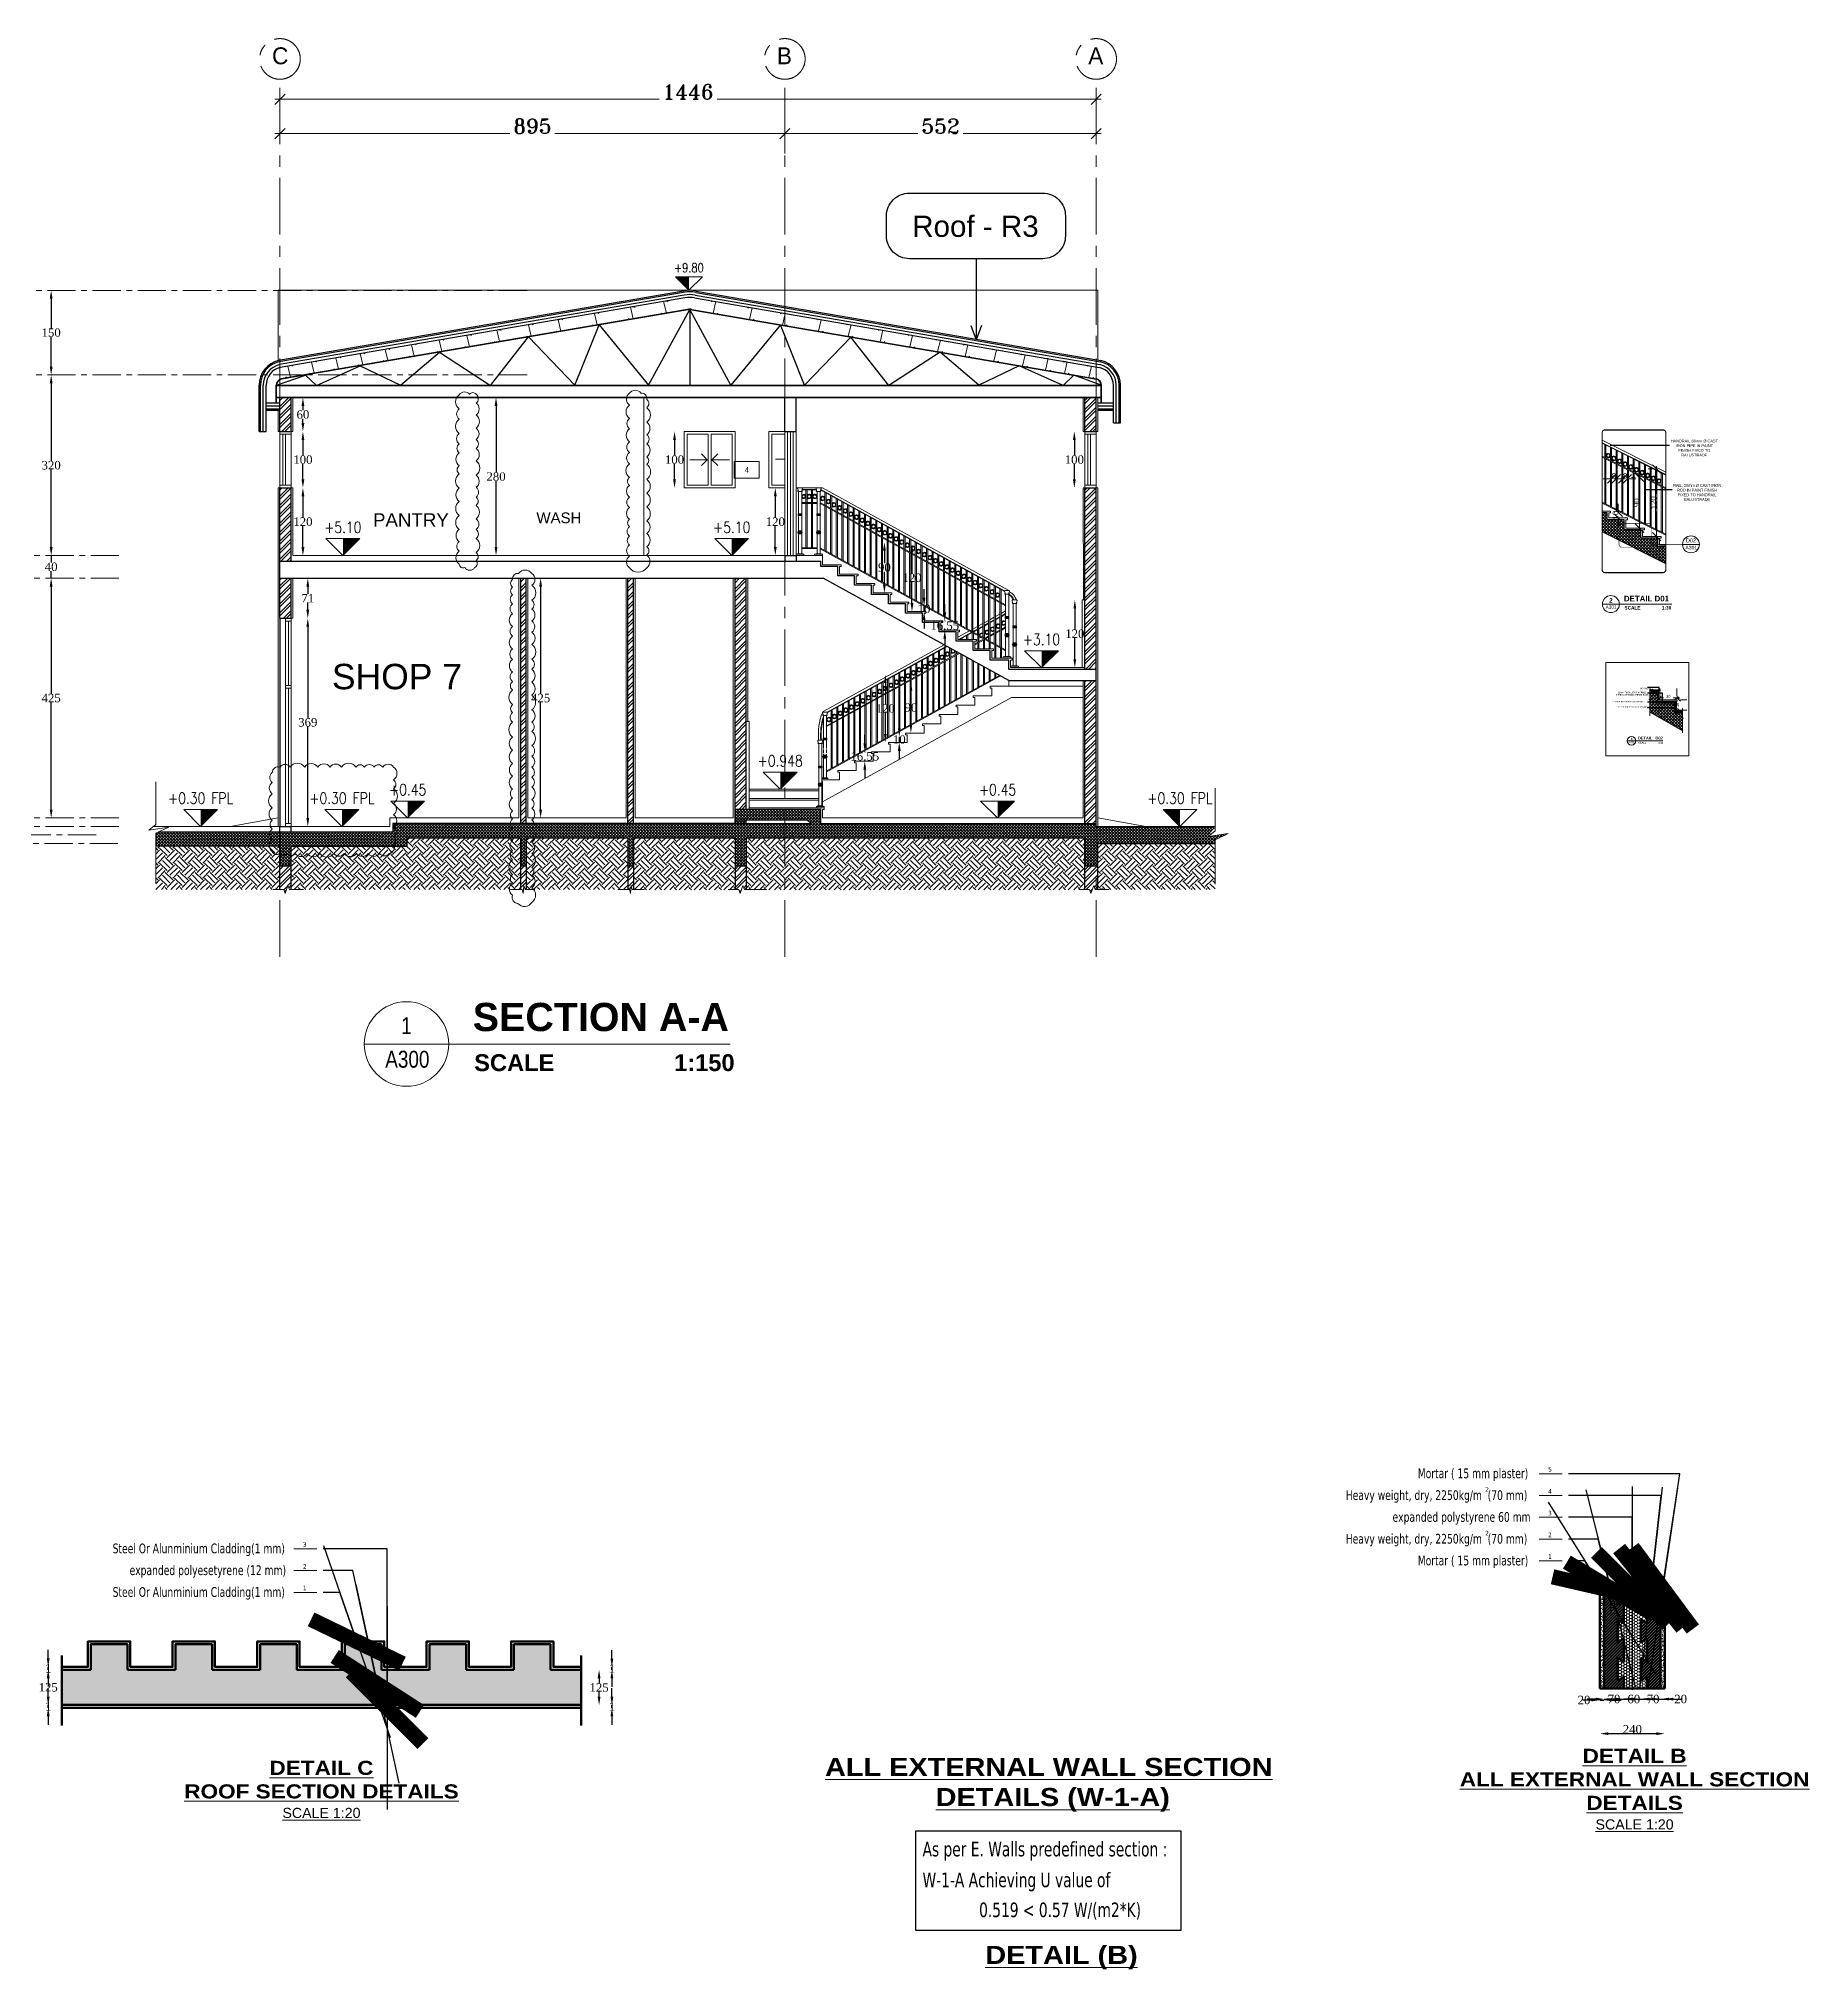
# Model space of a CAD drawing. Header units: millimetres. Extents: x -9083 to 924194, y -232449 to 321637.
# Drawn here: x 79366 to 110746, y -1757 to 32457 of the extents above; entities that cross this region are included whole.
import ezdxf
from ezdxf.enums import TextEntityAlignment as Align

# ---------------------------------------------------------------- set-up
doc = ezdxf.new("R2010")
doc.units = ezdxf.units.MM
doc.header["$LTSCALE"] = 400
doc.header["$MEASUREMENT"] = 0
doc.header["$PDMODE"] = 3
for name, pattern in [('CENTER', [2, 1.25, -0.25, 0.25, -0.25]), ('CENTERX2', [4, 2.5, -0.5, 0.5, -0.5]), ('HIDDEN', [0.375, 0.25, -0.125])]:
    doc.linetypes.add(name, pattern=pattern)
doc.layers.get('0').update_dxf_attribs({"lineweight": 0, "true_color": 0xff1414})
doc.layers.get('Defpoints').update_dxf_attribs({"color": 8, "lineweight": 5})
for name, color, linetype, lineweight in [('A-ANNO-DIMS', 134, 'Continuous', 9), ('A-TEXT', 7, 'Continuous', 0), ('AXIS DIMENSION', 8, 'Continuous', 5), ('D--Dim-1', 1, 'Continuous', 13), ('DETAILS DIMENSION', 15, 'Continuous', 5), ('DETAILS TAG', 8, 'Continuous', 5), ('DOOR', 1, 'Continuous', 5), ('ELEVATION 01', 4, 'Continuous', 25), ('ELEVATION 02', 3, 'Continuous', 18), ('ELEVATION WINDOW', 5, 'Continuous', 5), ('ELEVATIONS DIMENSION', 17, 'Continuous', 9), ('FINISH', 3, 'Continuous', 9), ('GENERAL TEXT', 4, 'Continuous', 5), ('HANDRAIL', 31, 'Continuous', 5), ('HAT', 252, 'Continuous', 5), ('HATCH', 15, 'Continuous', 0), ('LEVEL SYMBOL', 8, 'Continuous', 5), ('LEVELS', 251, 'Continuous', 5), ('MARKER', 8, 'Continuous', 5), ('REFER TILTLE 100', 7, 'Continuous', 5), ('REVC', 210, 'Continuous', 0), ('ROOMS DIMENSION', 3, 'Continuous', 5), ('T--Text-1', 3, 'Continuous', 20), ('TAG ELEVATIONS DETAIL', 8, 'Continuous', 9), ('TEXT DRAWING TITLE', 7, 'Continuous', 5), ('W--Wall-2', 3, 'Continuous', 50), ('WALL', 7, 'Continuous', 30), ('WALL ELEVATION', 3, 'Continuous', 9), ('WALL PROPOSED', 255, 'Continuous', 30), ('WINDOWS', 5, 'Continuous', 5)]:
    doc.layers.add(name, color=color, linetype=linetype, lineweight=lineweight)
for name, color, linetype in [('A-Steel', 2, 'Continuous'), ('ARDIMS', 9, 'Continuous'), ('SS', 1, 'Continuous'), ('Tag', 2, 'Continuous')]:
    doc.layers.add(name, color=color, linetype=linetype)
doc.layers.add('AXIES', color=7, linetype='CENTER', lineweight=0, true_color=0x949596)
doc.styles.add('25', font='arial.ttf', dxfattribs={"width": 0.95, "height": 0.25})
doc.styles.add('arial', font='arial.ttf', dxfattribs={"width": 0.8, "height": 2.2})
doc.styles.add('ARIAL-TITLE', font='arialbd.ttf')
doc.styles.add('Arial_1', font='arial.ttf', dxfattribs={"height": 300})
doc.styles.add('asif', font='arial.ttf')
doc.styles.add('DIMTEXT', font='romans.shx', dxfattribs={"width": 0.8})
doc.styles.add('Name', font='arial.ttf', dxfattribs={"height": 0.25})
doc.styles.add('ROMAN', font='times.ttf')
doc.styles.add('ROMANS', font='ROMANS.shx')
doc.styles.add('ROMANS-TITLE', font='ROMANS.shx', dxfattribs={"width": 0.8})
doc.styles.add('ROMANT', font='romant.shx')
doc.styles.get("Standard").update_dxf_attribs({"font": 'GOTHIC.TTF', "height": 220})
doc.styles.add('TahomaSPH', font='tahoma.ttf')
doc.styles.add('WA-GV03-ELEV & SEC.-TYPE A$0$BOLD', font='romantic.ttf')
doc.styles.add('WA-GV03-ELEV & SEC.-TYPE A$0$Standard', font='arial.ttf')
doc.linetypes.add('BATTING', pattern='A,0.0001,-0.1,[134,ltypeshp.shx,S=0.1,R=0,X=-0.1,Y=0],-0.2,[134,ltypeshp.shx,S=0.1,R=180,X=0.1,Y=0],-0.1', length=0.4001)
doc.dimstyles.new('AXIS DIMENSION', dxfattribs={"dimscale": 1.2, "dimtxt": 220, "dimasz": 150, "dimexe": 75, "dimexo": 200, "dimgap": 50, "dimtad": 0, "dimdec": 0, "dimlfac": 0.1, "dimzin": 0, "dimdsep": 46, "dimtxsty": 'ROMANT', "dimblk": 'OBLIQUE', "dimcen": 200, "dimdle": 75, "dimclrd": 17, "dimclre": 94, "dimclrt": 3, "dimadec": 0, "dimazin": 0, "dimtfac": 0.5, "dimtdec": 0, "dimtix": 1, "dimtofl": 0, "dimtmove": 2, "dimatfit": 2, "dimfxl": 100, "dimtvp": 0.5, "dimtolj": 1, "dimtzin": 0, "dimlwd": -1, "dimlwe": -1, "dimarcsym": 0})
doc.dimstyles.new('DETAILS DIMENSION', dxfattribs={"dimtxt": 100, "dimasz": 150, "dimexe": 75, "dimexo": 200, "dimgap": 50, "dimtad": 0, "dimdec": 0, "dimlfac": 0.1, "dimzin": 0, "dimdsep": 46, "dimtxsty": 'asif', "dimblk": 'OBLIQUE', "dimcen": 200, "dimdle": 50, "dimclrd": 181, "dimclre": 146, "dimclrt": 1, "dimadec": 0, "dimazin": 0, "dimtfac": 0.5, "dimtdec": 0, "dimtix": 1, "dimtofl": 0, "dimtmove": 2, "dimatfit": 2, "dimfxl": 100, "dimtvp": 0.5, "dimtolj": 1, "dimtzin": 0, "dimlwd": -1, "dimlwe": -1, "dimarcsym": 0})
doc.dimstyles.new('DIM-10', dxfattribs={"dimscale": 100, "dimtxt": 0.2, "dimasz": 0.1, "dimexe": 0.05, "dimexo": 0.06, "dimgap": 0.05, "dimtad": 1, "dimdec": 0, "dimzin": 12, "dimdsep": 46, "dimtxsty": 'DIMTEXT', "dimblk": 'ARCHTICK', "dimcen": 0.1, "dimdle": 0.05, "dimclrd": 256, "dimclre": 256, "dimclrt": 1, "dimadec": 4, "dimazin": 3, "dimtfac": 1, "dimtdec": 0, "dimtofl": 0, "dimtmove": 2, "dimatfit": 3, "dimfxl": 1, "dimtolj": 1, "dimtzin": 0, "dimarcsym": 0})
doc.dimstyles.new('DIM-100-Small', dxfattribs={"dimtxt": 160, "dimasz": 17.5, "dimexe": 90, "dimexo": 90, "dimgap": 70, "dimtad": 1, "dimdec": 0, "dimzin": 0, "dimdsep": 46, "dimtxsty": 'ROMANS', "dimblk": 'TCK', "dimcen": 0.09, "dimdle": 90, "dimclrd": 8, "dimclre": 8, "dimclrt": 2, "dimadec": 4, "dimazin": 0, "dimtfac": 1, "dimtdec": 0, "dimtmove": 2, "dimatfit": 3, "dimldrblk": 'TCK', "dimfxl": 1, "dimtolj": 1, "dimtzin": 0, "dimarcsym": 0})
doc.dimstyles.new('DIM-5', dxfattribs={"dimscale": 50, "dimtxt": 0.2, "dimasz": 0.1, "dimexe": 0.05, "dimexo": 0.06, "dimgap": 0.05, "dimtad": 1, "dimdec": 0, "dimzin": 12, "dimdsep": 46, "dimtxsty": 'DIMTEXT', "dimblk": 'ARCHTICK', "dimcen": 0.1, "dimdle": 0.05, "dimclrd": 256, "dimclre": 256, "dimclrt": 1, "dimadec": 4, "dimazin": 3, "dimtfac": 1, "dimtdec": 0, "dimtofl": 0, "dimtmove": 2, "dimatfit": 3, "dimfxl": 1, "dimtolj": 1, "dimtzin": 0, "dimarcsym": 0})
doc.dimstyles.new('ELEV DIM', dxfattribs={"dimtxt": 150, "dimasz": 150, "dimexe": 0.06, "dimexo": 0.06, "dimgap": 0.03, "dimtad": 1, "dimtih": 1, "dimtoh": 1, "dimdec": 0, "dimlfac": 0.1, "dimzin": 13, "dimdsep": 46, "dimtxsty": 'ROMAN', "dimcen": 0.09, "dimdle": 0.06, "dimse1": 1, "dimse2": 1, "dimclrd": 256, "dimclre": 256, "dimclrt": 3, "dimadec": 0, "dimazin": 0, "dimtfac": 1, "dimtdec": 0, "dimtix": 1, "dimtmove": 2, "dimatfit": 3, "dimfxl": 0.06, "dimtolj": 1, "dimtzin": 0, "dimarcsym": 0})
pattern_1 = [(45, (64684.57, -8027.12), (-26.516504, 26.516504), []), (135, (64684.57, -8027.12), (-26.516504, -26.516504), [])]
pattern_2 = [(45, (64772.16, 21823.36), (0, 265.165), [187.5, -187.5]), (45, (64722.44, 21873.07), (0, 265.165), [187.5, -187.5]), (45, (64672.73, 21922.8), (0, 265.165), [187.5, -187.5]), (135, (64672.73, 21955.94), (-265.165, 3e-14), [187.5, -187.5]), (135, (64722.44, 22005.66), (-265.165, 3e-14), [187.5, -187.5]), (135, (64772.16, 22055.37), (-265.165, 3e-14), [187.5, -187.5])]

msp = doc.modelspace()

# ---------------------------------------------------------------- texts
at = {"layer": 'A-ANNO-DIMS', "attachment_point": 2, "line_spacing_factor": 0.938532, "style": 'Arial_1'}
for s, insert, char_height, width in [('PANTRY', (85963.42289, 24046.25385), 237.295016, 1895.4429541), ('WASH', (88586.12631, 24059.72261), 189.836013, 1516.3543633), ('SHOP 7', (85716.29858, 21377.77852), 450, 3983.1132864)]:
    msp.add_mtext(s, dxfattribs=dict(at, insert=insert, char_height=char_height, width=width))
at = {"layer": 'A-TEXT', "style": 'TahomaSPH', "width": 0.8}
for s, height, p in [('Mortar ( 15 mm plaster)', 172.2832031, (103806.05039, 6946.86796)), ('Heavy weight, dry, 2250kg/m  (70 mm)', 172.2832031, (102529.97644, 6560.63007)), ('expanded polystyrene 60 mm', 172.2832031, (103358.60002, 6174.39218)), ('Heavy weight, dry, 2250kg/m  (70 mm)', 172.2832031, (102529.97644, 5788.15429)), ('Steel Or Alunminium Cladding(1 mm)', 172.2832031, (80677.36111, 5616.7685)), ('Mortar ( 15 mm plaster)', 172.2832031, (103806.05039, 5401.91641)), ('expanded polyesetyrene (12 mm)', 172.2832031, (80978.15083, 5230.53061)), ('Steel Or Alunminium Cladding(1 mm)', 172.2832031, (80677.36111, 4844.29273)), ('As per E. Walls predefined section :', 258.660864, (95030.28859, 245.62128)), ('W-1-A Achieving U value of', 258.660864, (95030.28859, -300.26844)), ('0.519 < 0.57 W/(m2*K)', 258.660864, (96032.74863, -830.88222))]:
    msp.add_text(s, height=height, dxfattribs=at).set_placement(p)
at = {"layer": 'A-TEXT', "color": 1, "char_height": 80.56641, "attachment_point": 4, "style": 'TahomaSPH'}
for s, insert in [('5', (106116.72344, 7100.23168)), ('2', (105002.39758, 6745.76107)), ('4', (106116.72344, 6713.99379)), ('3', (106116.72344, 6327.7559)), ('2', (105002.39758, 5973.28529)), ('2', (106116.72344, 5941.51801)), ('3', (84049.98097, 5770.13222)), ('1', (106116.72344, 5557.6859)), ('2', (84049.98097, 5383.89434)), ('1', (84049.98097, 5000.06223))]:
    msp.add_mtext(s, dxfattribs=dict(at, insert=insert))
at = {"layer": 'GENERAL TEXT', "char_height": 50, "attachment_point": 2}
for s, width, insert in [('{\\C5;HANDRAIL 80mm %%C CAST IRON PIPE IN PAINT FINISH FIXED TO BALUSTRADE}', 829.4427083, (108706.86159, 25352.01556, 78.68499)), ('{\\C5;RAIL; 20mm %%C CAST IRON ROD IN PAINT FINISH FIXED TO HANDRAIL BALUSTRADE}', 844.3400757, (108755.62907, 24564.3431))]:
    msp.add_mtext_dynamic_manual_height_columns(s, width=width, gutter_width=1, heights=[0], dxfattribs=dict(at, insert=insert))
at = {"layer": 'GENERAL TEXT', "char_height": 25, "attachment_point": 2}
for s, insert, width in [('10 mm THICK LIGHT  MARBLE THREAD WITH CHAMFERED EDGE ', (107603.59002, 20882.77745), 566.2091242), ('NOSING TILE', (107864.71107, 20953.57702), 707.0350063), ('20 mm THICK SETTING MORTAR', (107523.35443, 20718.27446), 707.0350063), ('10mm THICK CERAMIC TILES RISER', (107624.88721, 20624.22155), 707.0350063)]:
    msp.add_mtext(s, dxfattribs=dict(at, insert=insert, width=width))
at = {"layer": 'T--Text-1', "ltscale": 10, "attachment_point": 5}
for s, insert, char_height, width in [('\\pt1250,8750;{\\fArial Black|b1|i0|c0|p34;\\LDETAIL B \\PALL EXTERNAL WALL SECTION DETAILS\\P\\fArial|b0|i0|c0|p34;\\H0.72x;SCALE 1:20}', (107648.13715, 1435.61904), 250, 7032.5501819), ('\\pt1250,8750;{\\fArial Black|b1|i0|c0|p34;\\LDETAIL C \\PROOF SECTION DETAILS\\P\\fArial|b0|i0|c0|p34;\\H0.72x;SCALE 1:20}', (84378.33997, 1430.64191), 250, 7032.5501819), ('\\pt1600,11200;{\\fArial Black|b1|i0|c0|p34;\\LALL EXTERNAL WALL SECTION\\P DETAILS (W-1-A)}', (97266.61558, 1515.5049), 320, 11990.2818334), ('\\pt1600,11200;{\\fArial Black|b1|i0|c0|p34;\\LDETAIL (B)}', (97492.33401, -1548.87927), 320, 11990.2818334)]:
    msp.add_mtext(s, dxfattribs=dict(at, insert=insert, char_height=char_height, width=width))

# ---------------------------------------------------------------- blocks, each defined once
blk = doc.blocks.new('TCK')
at = {"layer": 'ARDIMS', "color": 8}
blk.add_line((-9, 0), (9, 0), dxfattribs=at)
at = {"layer": 'ARDIMS', "color": 2, "const_width": 1.35}
blk.add_lwpolyline([(-3.18, -3.18), (3.18, 3.18)], dxfattribs=at)
blk = doc.blocks.new('*D547')
at = {"layer": 'Defpoints', "color": 0, "transparency": 16777216}
for p in [(107033, 3219), (107108, 3219), (107108, 3016)]:
    blk.add_point(p, dxfattribs=at)
at = {"layer": 'ROOMS DIMENSION', "lineweight": -2, "transparency": 16777216}
for p, q in [((106883, 3016), (106733, 3016)), ((107033, 3016), (107108, 3016)), ((107258, 3016), (107408, 3016))]:
    blk.add_line(p, q, dxfattribs=at)
at = {"layer": 'ROOMS DIMENSION', "transparency": 16777216}
for points in [[(106883, 3041), (106883, 2991), (107033, 3016)], [(107258, 3041), (107258, 2991), (107108, 3016)]]:
    blk.add_solid(points, dxfattribs=at)
at = {"layer": 'ROOMS DIMENSION', "color": 3, "transparency": 16777216, "insert": (106752, 3016), "char_height": 150, "attachment_point": 5, "style": 'ROMAN'}
blk.add_mtext('\\A1;20', dxfattribs=at)
blk = doc.blocks.new('*D548')
at = {"layer": 'Defpoints', "color": 0, "transparency": 16777216}
for p in [(107108, 3219), (107458, 3219), (107458, 3033)]:
    blk.add_point(p, dxfattribs=at)
at = {"layer": 'ROOMS DIMENSION', "lineweight": -2, "transparency": 16777216}
for p, q in [((106958, 3033), (106808, 3033)), ((107108, 3033), (107458, 3033)), ((107608, 3033), (107758, 3033))]:
    blk.add_line(p, q, dxfattribs=at)
at = {"layer": 'ROOMS DIMENSION', "transparency": 16777216}
for points in [[(106958, 3058), (106958, 3008), (107108, 3033)], [(107608, 3058), (107608, 3008), (107458, 3033)]]:
    blk.add_solid(points, dxfattribs=at)
at = {"layer": 'ROOMS DIMENSION', "color": 3, "transparency": 16777216, "insert": (107283, 3033), "char_height": 150, "attachment_point": 5, "style": 'ROMAN'}
blk.add_mtext('\\A1;70', dxfattribs=at)
blk = doc.blocks.new('*D549')
at = {"layer": 'Defpoints', "color": 0, "transparency": 16777216}
for p in [(107458, 3219), (107758, 3358), (107758, 3033)]:
    blk.add_point(p, dxfattribs=at)
at = {"layer": 'ROOMS DIMENSION', "lineweight": -2, "transparency": 16777216}
for p, q in [((107308, 3033), (107158, 3033)), ((107458, 3033), (107758, 3033)), ((107908, 3033), (108058, 3033))]:
    blk.add_line(p, q, dxfattribs=at)
at = {"layer": 'ROOMS DIMENSION', "transparency": 16777216}
for points in [[(107308, 3058), (107308, 3008), (107458, 3033)], [(107908, 3058), (107908, 3008), (107758, 3033)]]:
    blk.add_solid(points, dxfattribs=at)
at = {"layer": 'ROOMS DIMENSION', "color": 3, "transparency": 16777216, "insert": (107634, 3033), "char_height": 150, "attachment_point": 5, "style": 'ROMAN'}
blk.add_mtext('\\A1;60', dxfattribs=at)
blk = doc.blocks.new('*D550')
at = {"layer": 'Defpoints', "color": 0, "transparency": 16777216}
for p in [(107758, 3358), (108108, 3219), (108108, 3033)]:
    blk.add_point(p, dxfattribs=at)
at = {"layer": 'ROOMS DIMENSION', "lineweight": -2, "transparency": 16777216}
for p, q in [((107608, 3033), (107458, 3033)), ((107758, 3033), (108108, 3033)), ((108258, 3033), (108408, 3033))]:
    blk.add_line(p, q, dxfattribs=at)
at = {"layer": 'ROOMS DIMENSION', "transparency": 16777216}
for points in [[(107608, 3058), (107608, 3008), (107758, 3033)], [(108258, 3058), (108258, 3008), (108108, 3033)]]:
    blk.add_solid(points, dxfattribs=at)
at = {"layer": 'ROOMS DIMENSION', "color": 3, "transparency": 16777216, "insert": (107976, 3033), "char_height": 150, "attachment_point": 5, "style": 'ROMAN'}
blk.add_mtext('\\A1;70', dxfattribs=at)
blk = doc.blocks.new('*D551')
at = {"layer": 'Defpoints', "color": 0, "transparency": 16777216}
for p in [(108108, 3219), (108183, 3219), (108183, 3033)]:
    blk.add_point(p, dxfattribs=at)
at = {"layer": 'ROOMS DIMENSION', "lineweight": -2, "transparency": 16777216}
for p, q in [((107958, 3033), (107808, 3033)), ((108108, 3033), (108183, 3033)), ((108333, 3033), (108483, 3033))]:
    blk.add_line(p, q, dxfattribs=at)
at = {"layer": 'ROOMS DIMENSION', "transparency": 16777216}
for points in [[(107958, 3058), (107958, 3008), (108108, 3033)], [(108333, 3058), (108333, 3008), (108183, 3033)]]:
    blk.add_solid(points, dxfattribs=at)
at = {"layer": 'ROOMS DIMENSION', "color": 3, "transparency": 16777216, "insert": (108464, 3033), "char_height": 150, "attachment_point": 5, "style": 'ROMAN'}
blk.add_mtext('\\A1;20', dxfattribs=at)
blk = doc.blocks.new('*D552')
at = {"layer": 'Defpoints', "color": 0, "transparency": 16777216}
for p in [(107033, 3219), (108183, 3219), (108183, 2420)]:
    blk.add_point(p, dxfattribs=at)
at = {"layer": 'ROOMS DIMENSION', "lineweight": -2, "transparency": 16777216}
blk.add_line((107183, 2420), (108033, 2420), dxfattribs=at)
at = {"layer": 'ROOMS DIMENSION', "transparency": 16777216}
for points in [[(107183, 2445), (107183, 2395), (107033, 2420)], [(108033, 2445), (108033, 2395), (108183, 2420)]]:
    blk.add_solid(points, dxfattribs=at)
at = {"layer": 'ROOMS DIMENSION', "color": 3, "transparency": 16777216, "insert": (107608, 2497), "char_height": 150, "attachment_point": 5, "style": 'ROMAN'}
blk.add_mtext('\\A1;240', dxfattribs=at)
blk = doc.blocks.new('*D553')
at = {"layer": 'Defpoints', "color": 0, "transparency": 16777216}
for p in [(79536, 2928), (79777, 2928), (79777, 2878)]:
    blk.add_point(p, dxfattribs=at)
at = {"layer": 'ROOMS DIMENSION', "lineweight": -2, "transparency": 16777216}
for p, q in [((79536, 3078), (79536, 3228)), ((79536, 2878), (79536, 2928)), ((79536, 2728), (79536, 2578))]:
    blk.add_line(p, q, dxfattribs=at)
at = {"layer": 'ROOMS DIMENSION', "transparency": 16777216}
for points in [[(79511, 3078), (79561, 3078), (79536, 2928)], [(79511, 2728), (79561, 2728), (79536, 2878)]]:
    blk.add_solid(points, dxfattribs=at)
at = {"layer": 'ROOMS DIMENSION', "color": 3, "transparency": 16777216, "insert": (79536, 2903), "char_height": 150, "attachment_point": 5, "style": 'ROMAN'}
blk.add_mtext('\\A1;1', dxfattribs=at)
blk = doc.blocks.new('*D554')
at = {"layer": 'Defpoints', "color": 0, "transparency": 16777216}
for p in [(79536, 3553), (79777, 3553), (79777, 2928)]:
    blk.add_point(p, dxfattribs=at)
at = {"layer": 'ROOMS DIMENSION', "lineweight": -2, "transparency": 16777216}
for p, q in [((79536, 3403), (79536, 3317)), ((79536, 3078), (79536, 3165))]:
    blk.add_line(p, q, dxfattribs=at)
at = {"layer": 'ROOMS DIMENSION', "transparency": 16777216}
for points in [[(79511, 3403), (79561, 3403), (79536, 3553)], [(79511, 3078), (79561, 3078), (79536, 2928)]]:
    blk.add_solid(points, dxfattribs=at)
at = {"layer": 'ROOMS DIMENSION', "color": 3, "transparency": 16777216, "insert": (79536, 3241), "char_height": 150, "attachment_point": 5, "style": 'ROMAN'}
blk.add_mtext('\\A1;125', dxfattribs=at)
blk = doc.blocks.new('*D555')
at = {"layer": 'Defpoints', "color": 0, "transparency": 16777216}
for p in [(79536, 3603), (79777, 3603), (79777, 3553)]:
    blk.add_point(p, dxfattribs=at)
at = {"layer": 'ROOMS DIMENSION', "lineweight": -2, "transparency": 16777216}
for p, q in [((79536, 3753), (79536, 3903)), ((79536, 3553), (79536, 3603)), ((79536, 3403), (79536, 3253))]:
    blk.add_line(p, q, dxfattribs=at)
at = {"layer": 'ROOMS DIMENSION', "transparency": 16777216}
for points in [[(79511, 3753), (79561, 3753), (79536, 3603)], [(79511, 3403), (79561, 3403), (79536, 3553)]]:
    blk.add_solid(points, dxfattribs=at)
at = {"layer": 'ROOMS DIMENSION', "color": 3, "transparency": 16777216, "insert": (79536, 3578), "char_height": 150, "attachment_point": 5, "style": 'ROMAN'}
blk.add_mtext('\\A1;1', dxfattribs=at)
blk = doc.blocks.new('*D556')
at = {"layer": 'Defpoints', "color": 0, "transparency": 16777216}
for p in [(88980, 2926), (88980, 2876), (89525, 2925)]:
    blk.add_point(p, dxfattribs=at)
at = {"layer": 'ROOMS DIMENSION', "lineweight": -2, "transparency": 16777216}
for p, q in [((89525, 3075), (89525, 3225)), ((89525, 2875), (89525, 2925)), ((89525, 2725), (89525, 2575))]:
    blk.add_line(p, q, dxfattribs=at)
at = {"layer": 'ROOMS DIMENSION', "transparency": 16777216}
for points in [[(89500, 3075), (89550, 3075), (89525, 2925)], [(89500, 2725), (89550, 2725), (89525, 2875)]]:
    blk.add_solid(points, dxfattribs=at)
at = {"layer": 'ROOMS DIMENSION', "color": 3, "transparency": 16777216, "insert": (89525, 2900), "char_height": 150, "attachment_point": 5, "style": 'ROMAN'}
blk.add_mtext('\\A1;1', dxfattribs=at)
blk = doc.blocks.new('*D557')
at = {"layer": 'Defpoints', "color": 0, "transparency": 16777216}
for p in [(88981, 3551), (89298, 3550), (88980, 2926)]:
    blk.add_point(p, dxfattribs=at)
at = {"layer": 'ROOMS DIMENSION', "lineweight": -2, "transparency": 16777216}
for p, q in [((89298, 3400), (89298, 3314)), ((89298, 3075), (89298, 3162))]:
    blk.add_line(p, q, dxfattribs=at)
at = {"layer": 'ROOMS DIMENSION', "transparency": 16777216}
for points in [[(89273, 3400), (89323, 3400), (89298, 3550)], [(89273, 3075), (89323, 3075), (89298, 2925)]]:
    blk.add_solid(points, dxfattribs=at)
at = {"layer": 'ROOMS DIMENSION', "color": 3, "transparency": 16777216, "insert": (89298, 3238), "char_height": 150, "attachment_point": 5, "style": 'ROMAN'}
blk.add_mtext('\\A1;125', dxfattribs=at)
blk = doc.blocks.new('*D558')
at = {"layer": 'Defpoints', "color": 0, "transparency": 16777216}
for p in [(88981, 3601), (88981, 3551), (89525, 3600)]:
    blk.add_point(p, dxfattribs=at)
at = {"layer": 'ROOMS DIMENSION', "lineweight": -2, "transparency": 16777216}
for p, q in [((89525, 3750), (89525, 3900)), ((89525, 3550), (89525, 3600)), ((89525, 3400), (89525, 3250))]:
    blk.add_line(p, q, dxfattribs=at)
at = {"layer": 'ROOMS DIMENSION', "transparency": 16777216}
for points in [[(89500, 3750), (89550, 3750), (89525, 3600)], [(89500, 3400), (89550, 3400), (89525, 3550)]]:
    blk.add_solid(points, dxfattribs=at)
at = {"layer": 'ROOMS DIMENSION', "color": 3, "transparency": 16777216, "insert": (89525, 3575), "char_height": 150, "attachment_point": 5, "style": 'ROMAN'}
blk.add_mtext('\\A1;1', dxfattribs=at)
blk = doc.blocks.new('c')
at = {"layer": 'HANDRAIL'}
for points in [[(-0.01, 0.06), (-0.027, 0.051), (-0.032, 0.028), (-0.023, 0.011)], [(-0.023, 0.011), (-0.013, -0.007), (0.009, -0.013), (0.027, -0.003)], [(-0.005, 0.052), (-0.017, 0.045), (-0.021, 0.029), (-0.014, 0.016)], [(-0.014, 0.016), (-0.007, 0.003), (0.009, -0.002), (0.022, 0.005)], [(0.04, 0.046), (0.03, 0.064), (0.008, 0.07), (-0.01, 0.06)], [(0.031, 0.041), (0.024, 0.054), (0.008, 0.059), (-0.005, 0.052)], [(0.022, 0.005), (0.034, 0.012), (0.038, 0.028), (0.031, 0.041)], [(0.027, -0.003), (0.044, 0.006), (0.049, 0.028), (0.04, 0.046)]]:
    blk.add_open_spline(points, degree=3, dxfattribs=at)
blk = doc.blocks.new('_Oblique')
at = {"color": 0, "linetype": 'ByBlock', "lineweight": -2}
blk.add_line((-0.5, -0.5), (0.5, 0.5), dxfattribs=at)
blk = doc.blocks.new('*D559')
at = {"layer": 'Defpoints', "color": 0, "transparency": 16777216}
for p in [(107360, 23962), (107491, 24062), (107491, 23962)]:
    blk.add_point(p, dxfattribs=at)
at = {"layer": 'DETAILS DIMENSION', "color": 146, "transparency": 16777216}
for p, q in [((107291, 24062), (107285, 24062)), ((107291, 23962), (107285, 23962))]:
    blk.add_line(p, q, dxfattribs=at)
at = {"layer": 'DETAILS DIMENSION', "color": 181, "transparency": 16777216}
for p, q in [((107360, 24062), (107360, 24212)), ((107360, 23962), (107360, 23812))]:
    blk.add_line(p, q, dxfattribs=at)
at = {"layer": 'DETAILS DIMENSION', "color": 181, "transparency": 16777216, "xscale": 150, "yscale": 150, "zscale": 150}
for p, rotation in [((107360, 24062), 270), ((107360, 23962), 90)]:
    blk.add_blockref('_Oblique', p, dxfattribs=dict(at, rotation=rotation))
at = {"layer": 'DETAILS DIMENSION', "color": 1, "transparency": 16777216, "insert": (107309, 24012), "char_height": 100, "attachment_point": 5, "rotation": 90, "style": 'asif'}
blk.add_mtext('\\A1;10', dxfattribs=at)
blk = doc.blocks.new('*D561')
at = {"layer": 'Defpoints', "color": 0, "transparency": 16777216}
for p in [(108091, 24832), (108038, 23632), (108106, 23632)]:
    blk.add_point(p, dxfattribs=at)
at = {"layer": 'DETAILS DIMENSION', "color": 146, "transparency": 16777216}
for p, q in [((107891, 24832), (107963, 24832)), ((107906, 23632), (107963, 23632))]:
    blk.add_line(p, q, dxfattribs=at)
at = {"layer": 'DETAILS DIMENSION', "color": 181, "transparency": 16777216}
for p, q in [((108038, 24882), (108038, 24388)), ((108038, 23582), (108038, 24077))]:
    blk.add_line(p, q, dxfattribs=at)
at = {"layer": 'DETAILS DIMENSION', "color": 181, "transparency": 16777216, "xscale": 150, "yscale": 150, "zscale": 150}
for p, rotation in [((108038, 24832), 90), ((108038, 23632), 270)]:
    blk.add_blockref('_Oblique', p, dxfattribs=dict(at, rotation=rotation))
at = {"layer": 'DETAILS DIMENSION', "color": 1, "transparency": 16777216, "insert": (107987, 24232), "char_height": 100, "attachment_point": 5, "rotation": 90, "style": 'asif'}
blk.add_mtext('\\A1;120', dxfattribs=at)
blk = doc.blocks.new('*D562')
at = {"layer": 'Defpoints', "color": 0, "transparency": 16777216}
for p in [(107791, 24682), (107735, 23782), (107791, 23782)]:
    blk.add_point(p, dxfattribs=at)
at = {"layer": 'DETAILS DIMENSION', "color": 146, "transparency": 16777216}
for p, q in [((107591, 24682), (107660, 24682)), ((107591, 23782), (107660, 23782))]:
    blk.add_line(p, q, dxfattribs=at)
at = {"layer": 'DETAILS DIMENSION', "color": 181, "transparency": 16777216}
for p, q in [((107735, 24732), (107735, 24354)), ((107735, 23732), (107735, 24111))]:
    blk.add_line(p, q, dxfattribs=at)
at = {"layer": 'DETAILS DIMENSION', "color": 181, "transparency": 16777216, "xscale": 150, "yscale": 150, "zscale": 150}
for p, rotation in [((107735, 24682), 90), ((107735, 23782), 270)]:
    blk.add_blockref('_Oblique', p, dxfattribs=dict(at, rotation=rotation))
at = {"layer": 'DETAILS DIMENSION', "color": 1, "transparency": 16777216, "insert": (107684, 24232), "char_height": 100, "attachment_point": 5, "rotation": 90, "style": 'asif'}
blk.add_mtext('\\A1;90', dxfattribs=at)
blk = doc.blocks.new('*D563')
at = {"layer": 'Defpoints', "color": 0, "transparency": 16777216}
for p in [(107241, 24656), (107321, 24656), (107321, 24656)]:
    blk.add_point(p, dxfattribs=at)
at = {"layer": 'DETAILS DIMENSION', "color": 181, "transparency": 16777216}
for p, q in [((107241, 24656), (107091, 24656)), ((107321, 24656), (107471, 24656))]:
    blk.add_line(p, q, dxfattribs=at)
at = {"layer": 'DETAILS DIMENSION', "color": 146, "transparency": 16777216}
for p, q in [((107241, 24856), (107241, 24731)), ((107321, 24456), (107321, 24581))]:
    blk.add_line(p, q, dxfattribs=at)
at = {"layer": 'DETAILS DIMENSION', "color": 181, "transparency": 16777216, "xscale": 150, "yscale": 150, "zscale": 150}
blk.add_blockref('_Oblique', (107241, 24656), dxfattribs=at)
at = {"layer": 'DETAILS DIMENSION', "color": 181, "transparency": 16777216, "xscale": 150, "yscale": 150, "zscale": 150, "rotation": 180}
blk.add_blockref('_Oblique', (107321, 24656), dxfattribs=at)
at = {"layer": 'DETAILS DIMENSION', "color": 1, "transparency": 16777216, "insert": (107281, 24707), "char_height": 100, "attachment_point": 5, "style": 'asif'}
blk.add_mtext('\\A1;8', dxfattribs=at)
blk = doc.blocks.new('*D560')
at = {"layer": 'Defpoints', "color": 0, "transparency": 16777216}
for p in [(107441, 24656), (107521, 24656), (107521, 24656)]:
    blk.add_point(p, dxfattribs=at)
at = {"layer": 'DETAILS DIMENSION', "color": 181, "transparency": 16777216}
for p, q in [((107441, 24656), (107291, 24656)), ((107521, 24656), (107671, 24656))]:
    blk.add_line(p, q, dxfattribs=at)
at = {"layer": 'DETAILS DIMENSION', "color": 146, "transparency": 16777216}
for p, q in [((107441, 24856), (107441, 24731)), ((107521, 24456), (107521, 24581))]:
    blk.add_line(p, q, dxfattribs=at)
at = {"layer": 'DETAILS DIMENSION', "color": 181, "transparency": 16777216, "xscale": 150, "yscale": 150, "zscale": 150}
blk.add_blockref('_Oblique', (107441, 24656), dxfattribs=at)
at = {"layer": 'DETAILS DIMENSION', "color": 181, "transparency": 16777216, "xscale": 150, "yscale": 150, "zscale": 150, "rotation": 180}
blk.add_blockref('_Oblique', (107521, 24656), dxfattribs=at)
at = {"layer": 'DETAILS DIMENSION', "color": 1, "transparency": 16777216, "insert": (107481, 24707), "char_height": 100, "attachment_point": 5, "style": 'asif'}
blk.add_mtext('\\A1;8', dxfattribs=at)
blk = doc.blocks.new('A-DETAIL-TITLE-100')
at = {"layer": 'TEXT DRAWING TITLE', "linetype": 'Continuous'}
blk.add_line((0, 0), (-1500, 0), dxfattribs=at)
blk.add_circle((-750, 0), 750, dxfattribs=at)
at = {"layer": 'TEXT DRAWING TITLE', "style": 'ARIAL-TITLE'}
for tag, p, height in [('TITLE1', (450, 937), 500), ('SCALE1', (450, -480), 300), ('SCALE2', (2479, -480), 300)]:
    blk.add_attdef(tag, p, '', height=height, dxfattribs=at)
at = {"layer": 'TEXT DRAWING TITLE', "color": 7, "style": 'ARIAL-TITLE'}
blk.add_attdef('TITLE2_001', (435, 228), '', height=500, dxfattribs=at)
at = {"layer": 'TEXT DRAWING TITLE', "linetype": 'Continuous', "style": 'ARIAL-TITLE'}
blk.add_attdef('DRWG-NO', text='', height=400, dxfattribs=at).set_placement((-751, 326), align=Align.MIDDLE)
at = {"layer": 'TEXT DRAWING TITLE', "linetype": 'Continuous', "style": 'arial', "width": 0.8}
blk.add_attdef('DRAWING-REF', text='', height=300, dxfattribs=at).set_placement((-735, -270), align=Align.MIDDLE)
blk = doc.blocks.new('_ArchTick')
at = {"color": 0, "linetype": 'ByBlock', "const_width": 0.15}
blk.add_lwpolyline([(-0.5, -0.5), (0.5, 0.5)], dxfattribs=at)
blk = doc.blocks.new('*D564')
at = {"layer": 'Defpoints', "color": 0, "ltscale": 20, "transparency": 16777216}
for p in [(108093, 20739), (108395, 20773), (108395, 20739)]:
    blk.add_point(p, dxfattribs=at)
at = {"layer": 'ELEVATIONS DIMENSION', "color": 146, "ltscale": 20, "transparency": 16777216}
for p, q in [((108093, 20939), (108093, 20803)), ((108395, 20939), (108395, 20803))]:
    blk.add_line(p, q, dxfattribs=at)
at = {"layer": 'ELEVATIONS DIMENSION', "color": 181, "ltscale": 20, "transparency": 16777216}
for p, q in [((108043, 20773), (108158, 20773)), ((108445, 20773), (108329, 20773))]:
    blk.add_line(p, q, dxfattribs=at)
at = {"layer": 'ELEVATIONS DIMENSION', "color": 181, "ltscale": 20, "transparency": 16777216, "xscale": 50, "yscale": 50, "zscale": 50, "rotation": 180}
blk.add_blockref('_Oblique', (108093, 20773), dxfattribs=at)
at = {"layer": 'ELEVATIONS DIMENSION', "color": 181, "ltscale": 20, "transparency": 16777216, "xscale": 50, "yscale": 50, "zscale": 50}
blk.add_blockref('_Oblique', (108395, 20773), dxfattribs=at)
at = {"layer": 'ELEVATIONS DIMENSION', "color": 1, "ltscale": 20, "transparency": 16777216, "insert": (108244, 20799), "char_height": 50, "attachment_point": 5, "style": 'asif'}
blk.add_mtext('\\A1;30', dxfattribs=at)
blk = doc.blocks.new('*D565')
at = {"layer": 'Defpoints', "color": 0, "ltscale": 20, "transparency": 16777216}
for p in [(108373, 20559), (108376, 20739), (108434, 20559)]:
    blk.add_point(p, dxfattribs=at)
at = {"layer": 'ELEVATIONS DIMENSION', "color": 181, "ltscale": 20, "transparency": 16777216}
for p, q in [((108434, 20739), (108434, 20789)), ((108434, 20559), (108434, 20509))]:
    blk.add_line(p, q, dxfattribs=at)
at = {"layer": 'ELEVATIONS DIMENSION', "color": 146, "ltscale": 20, "transparency": 16777216}
for p, q in [((108576, 20739), (108464, 20739)), ((108573, 20559), (108464, 20559))]:
    blk.add_line(p, q, dxfattribs=at)
at = {"layer": 'ELEVATIONS DIMENSION', "color": 181, "ltscale": 20, "transparency": 16777216, "xscale": 50, "yscale": 50, "zscale": 50}
for p, rotation in [((108434, 20739), 270), ((108434, 20559), 90)]:
    blk.add_blockref('_Oblique', p, dxfattribs=dict(at, rotation=rotation))
at = {"layer": 'ELEVATIONS DIMENSION', "color": 1, "ltscale": 20, "transparency": 16777216, "insert": (108408, 20649), "char_height": 50, "attachment_point": 5, "rotation": 90, "style": 'asif'}
blk.add_mtext('\\A1;18', dxfattribs=at)
blk = doc.blocks.new('A-REFR-TARG-100')
at = {"layer": 'DETAILS TAG', "linetype": 'Continuous'}
blk.add_line((0, 0), (-1400, 0), dxfattribs=at)
blk.add_circle((-700, 0), 700, dxfattribs=at)
at = {"layer": 'DETAILS TAG', "linetype": 'Continuous', "style": 'arial', "width": 0.8}
blk.add_attdef('DRAWING-REF', text='', height=264, dxfattribs=at).set_placement((-672, -270), align=Align.MIDDLE)
at = {"layer": 'TAG ELEVATIONS DETAIL', "linetype": 'Continuous', "style": 'ARIAL-TITLE'}
blk.add_attdef('DET-NO', text='', height=375, dxfattribs=at).set_placement((-701, 326), align=Align.MIDDLE)
blk = doc.blocks.new('*D186')
at = {"layer": 'AXIS DIMENSION', "color": 94, "ltscale": 20, "transparency": 16777216}
for p, q in [((6281442, 840229), (6281442, 840353)), ((6286960, 840229), (6286960, 840353))]:
    blk.add_line(p, q, dxfattribs=at)
at = {"layer": 'AXIS DIMENSION', "color": 17, "ltscale": 20, "transparency": 16777216}
for p, q in [((6281352, 840263), (6283802, 840263)), ((6287050, 840263), (6284601, 840263))]:
    blk.add_line(p, q, dxfattribs=at)
at = {"layer": 'Defpoints', "color": 0, "ltscale": 20, "transparency": 16777216}
for p in [(6281442, 840263), (6281442, 839989), (6286960, 839989)]:
    blk.add_point(p, dxfattribs=at)
at = {"layer": 'AXIS DIMENSION', "color": 17, "ltscale": 20, "transparency": 16777216, "xscale": 179.9999999999999, "yscale": 179.9999999999999, "zscale": 179.9999999999999, "rotation": 180}
blk.add_blockref('_Oblique', (6281442, 840263), dxfattribs=at)
at = {"layer": 'AXIS DIMENSION', "color": 17, "ltscale": 20, "transparency": 16777216, "xscale": 179.9999999999999, "yscale": 179.9999999999999, "zscale": 179.9999999999999}
blk.add_blockref('_Oblique', (6286960, 840263), dxfattribs=at)
at = {"layer": 'AXIS DIMENSION', "color": 3, "ltscale": 20, "transparency": 16777216, "insert": (6284201, 840395), "char_height": 264, "attachment_point": 5, "style": 'ROMANT'}
blk.add_mtext('\\A1;552', dxfattribs=at)
blk = doc.blocks.new('*D187')
at = {"layer": 'AXIS DIMENSION', "color": 94, "ltscale": 20, "transparency": 16777216}
for p, q in [((6272496, 840503), (6272496, 840353)), ((6281442, 839911), (6281442, 840353))]:
    blk.add_line(p, q, dxfattribs=at)
at = {"layer": 'AXIS DIMENSION', "color": 17, "ltscale": 20, "transparency": 16777216}
for p, q in [((6272406, 840263), (6276570, 840263)), ((6281532, 840263), (6277369, 840263))]:
    blk.add_line(p, q, dxfattribs=at)
at = {"layer": 'Defpoints', "color": 0, "ltscale": 20, "transparency": 16777216}
for p in [(6272496, 840263), (6272496, 840263), (6281442, 839671)]:
    blk.add_point(p, dxfattribs=at)
at = {"layer": 'AXIS DIMENSION', "color": 17, "ltscale": 20, "transparency": 16777216, "xscale": 179.9999999999999, "yscale": 179.9999999999999, "zscale": 179.9999999999999, "rotation": 180}
blk.add_blockref('_Oblique', (6272496, 840263), dxfattribs=at)
at = {"layer": 'AXIS DIMENSION', "color": 17, "ltscale": 20, "transparency": 16777216, "xscale": 179.9999999999999, "yscale": 179.9999999999999, "zscale": 179.9999999999999}
blk.add_blockref('_Oblique', (6281442, 840263), dxfattribs=at)
at = {"layer": 'AXIS DIMENSION', "color": 3, "ltscale": 20, "transparency": 16777216, "insert": (6276969, 840395), "char_height": 264, "attachment_point": 5, "style": 'ROMANT'}
blk.add_mtext('\\A1;895', dxfattribs=at)
blk = doc.blocks.new('*D188')
at = {"layer": 'AXIS DIMENSION', "color": 17, "ltscale": 20, "transparency": 16777216}
for p, q in [((6272406, 840872), (6279216, 840872)), ((6287050, 840872), (6280241, 840872))]:
    blk.add_line(p, q, dxfattribs=at)
at = {"layer": 'AXIS DIMENSION', "color": 94, "ltscale": 20, "transparency": 16777216}
for p, q in [((6272496, 840825), (6272496, 840962)), ((6286960, 840825), (6286960, 840962))]:
    blk.add_line(p, q, dxfattribs=at)
at = {"layer": 'Defpoints', "color": 0, "ltscale": 20, "transparency": 16777216}
for p in [(6272496, 840872), (6272496, 840585), (6286960, 840585)]:
    blk.add_point(p, dxfattribs=at)
at = {"layer": 'AXIS DIMENSION', "color": 17, "ltscale": 20, "transparency": 16777216, "xscale": 179.9999999999999, "yscale": 179.9999999999999, "zscale": 179.9999999999999, "rotation": 180}
blk.add_blockref('_Oblique', (6272496, 840872), dxfattribs=at)
at = {"layer": 'AXIS DIMENSION', "color": 17, "ltscale": 20, "transparency": 16777216, "xscale": 179.9999999999999, "yscale": 179.9999999999999, "zscale": 179.9999999999999}
blk.add_blockref('_Oblique', (6286960, 840872), dxfattribs=at)
at = {"layer": 'AXIS DIMENSION', "color": 3, "ltscale": 20, "transparency": 16777216, "insert": (6279728, 841004), "char_height": 264, "attachment_point": 5, "style": 'ROMANT'}
blk.add_mtext('\\A1;1446', dxfattribs=at)
blk = doc.blocks.new('*D570')
at = {"layer": 'Defpoints', "color": 0, "transparency": 16777216}
for p in [(83843, 22186), (84136, 18496), (84136, 18496)]:
    blk.add_point(p, dxfattribs=at)
at = {"layer": 'ROOMS DIMENSION', "lineweight": -2, "transparency": 16777216}
for p, q in [((84136, 22036), (84136, 20418)), ((84136, 18646), (84136, 20265))]:
    blk.add_line(p, q, dxfattribs=at)
at = {"layer": 'ROOMS DIMENSION', "transparency": 16777216}
for points in [[(84111, 22036), (84161, 22036), (84136, 22186)], [(84111, 18646), (84161, 18646), (84136, 18496)]]:
    blk.add_solid(points, dxfattribs=at)
at = {"layer": 'ROOMS DIMENSION', "color": 3, "transparency": 16777216, "insert": (84136, 20341), "char_height": 150, "attachment_point": 5, "style": 'ROMAN'}
blk.add_mtext('\\A1;369', dxfattribs=at)
blk = doc.blocks.new('*D571')
at = {"layer": 'Defpoints', "color": 0, "transparency": 16777216}
for p in [(88435, 22896), (88262, 18646), (88435, 18646)]:
    blk.add_point(p, dxfattribs=at)
at = {"layer": 'ROOMS DIMENSION', "lineweight": -2, "transparency": 16777216}
for p, q in [((88262, 22746), (88262, 20848)), ((88262, 18796), (88262, 20695))]:
    blk.add_line(p, q, dxfattribs=at)
at = {"layer": 'ROOMS DIMENSION', "transparency": 16777216}
for points in [[(88237, 22746), (88287, 22746), (88262, 22896)], [(88237, 18796), (88287, 18796), (88262, 18646)]]:
    blk.add_solid(points, dxfattribs=at)
at = {"layer": 'ROOMS DIMENSION', "color": 3, "transparency": 16777216, "insert": (88262, 20771), "char_height": 150, "attachment_point": 5, "style": 'ROMAN'}
blk.add_mtext('\\A1;425', dxfattribs=at)
blk = doc.blocks.new('*D582')
at = {"layer": 'Defpoints', "color": 0, "transparency": 16777216}
for p in [(83873, 22896), (84136, 22896), (83873, 22186)]:
    blk.add_point(p, dxfattribs=at)
at = {"layer": 'ROOMS DIMENSION', "lineweight": -2, "transparency": 16777216}
for p, q in [((84136, 22746), (84136, 22618)), ((84136, 22336), (84136, 22465))]:
    blk.add_line(p, q, dxfattribs=at)
at = {"layer": 'ROOMS DIMENSION', "transparency": 16777216}
for points in [[(84111, 22746), (84161, 22746), (84136, 22896)], [(84111, 22336), (84161, 22336), (84136, 22186)]]:
    blk.add_solid(points, dxfattribs=at)
at = {"layer": 'ROOMS DIMENSION', "color": 3, "transparency": 16777216, "insert": (84136, 22541), "char_height": 150, "attachment_point": 5, "style": 'ROMAN'}
blk.add_mtext('\\A1;71', dxfattribs=at)
blk = doc.blocks.new('*D583')
at = {"layer": 'Defpoints', "color": 0, "transparency": 16777216}
for p in [(83843, 25496), (84050, 25496), (83873, 24496)]:
    blk.add_point(p, dxfattribs=at)
at = {"layer": 'ROOMS DIMENSION', "lineweight": -2, "transparency": 16777216}
for p, q in [((84050, 25346), (84050, 25073)), ((84050, 24646), (84050, 24920))]:
    blk.add_line(p, q, dxfattribs=at)
at = {"layer": 'ROOMS DIMENSION', "transparency": 16777216}
for points in [[(84025, 25346), (84075, 25346), (84050, 25496)], [(84025, 24646), (84075, 24646), (84050, 24496)]]:
    blk.add_solid(points, dxfattribs=at)
at = {"layer": 'ROOMS DIMENSION', "color": 3, "transparency": 16777216, "insert": (84050, 24996), "char_height": 150, "attachment_point": 5, "style": 'ROMAN'}
blk.add_mtext('\\A1;100', dxfattribs=at)
blk = doc.blocks.new('*D584')
at = {"layer": 'Defpoints', "color": 0, "transparency": 16777216}
for p in [(83843, 26096), (84050, 26096), (83843, 25496)]:
    blk.add_point(p, dxfattribs=at)
at = {"layer": 'ROOMS DIMENSION', "lineweight": -2, "transparency": 16777216}
for p, q in [((84050, 25946), (84050, 25873)), ((84050, 25646), (84050, 25720))]:
    blk.add_line(p, q, dxfattribs=at)
at = {"layer": 'ROOMS DIMENSION', "transparency": 16777216}
for points in [[(84025, 25946), (84075, 25946), (84050, 26096)], [(84025, 25646), (84075, 25646), (84050, 25496)]]:
    blk.add_solid(points, dxfattribs=at)
at = {"layer": 'ROOMS DIMENSION', "color": 3, "transparency": 16777216, "insert": (84050, 25796), "char_height": 150, "attachment_point": 5, "style": 'ROMAN'}
blk.add_mtext('\\A1;60', dxfattribs=at)
blk = doc.blocks.new('*D572')
at = {"layer": 'Defpoints', "color": 0, "transparency": 16777216}
for p in [(92617, 24496), (92421, 23296), (92617, 23296)]:
    blk.add_point(p, dxfattribs=at)
at = {"layer": 'ROOMS DIMENSION', "lineweight": -2, "transparency": 16777216}
for p, q in [((92421, 24346), (92421, 23973)), ((92421, 23446), (92421, 23820))]:
    blk.add_line(p, q, dxfattribs=at)
at = {"layer": 'ROOMS DIMENSION', "transparency": 16777216}
for points in [[(92396, 24346), (92446, 24346), (92421, 24496)], [(92396, 23446), (92446, 23446), (92421, 23296)]]:
    blk.add_solid(points, dxfattribs=at)
at = {"layer": 'ROOMS DIMENSION', "color": 3, "transparency": 16777216, "insert": (92421, 23896), "char_height": 150, "attachment_point": 5, "style": 'ROMAN'}
blk.add_mtext('\\A1;120', dxfattribs=at)
blk = doc.blocks.new('A-LVL_EL-SEC')
at = {"layer": 'LEVEL SYMBOL', "color": 5, "ltscale": 800}
blk.add_line((-150, 0), (150, 0), dxfattribs=at)
at = {"layer": 'LEVEL SYMBOL'}
blk.add_lwpolyline([(-300, 300), (0, 0), (300, 300), (-300, 300)], dxfattribs=at)
blk.add_solid([(0, 300), (300, 300), (0, 0)], dxfattribs=at)
at = {"layer": 'LEVEL SYMBOL', "color": 1, "ltscale": 800, "style": 'ROMANS-TITLE', "width": 0.8}
blk.add_attdef('FLOOR-LEVEL', text='', height=200, dxfattribs=at).set_placement((0, 580), align=Align.MIDDLE)
blk = doc.blocks.new('*D585')
at = {"layer": 'Defpoints', "color": 0, "transparency": 16777216}
for p in [(97907, 25496), (97720, 24496), (97907, 24496)]:
    blk.add_point(p, dxfattribs=at)
at = {"layer": 'ROOMS DIMENSION', "lineweight": -2, "transparency": 16777216}
for p, q in [((97720, 25346), (97720, 25073)), ((97720, 24646), (97720, 24920))]:
    blk.add_line(p, q, dxfattribs=at)
at = {"layer": 'ROOMS DIMENSION', "transparency": 16777216}
for points in [[(97695, 25346), (97745, 25346), (97720, 25496)], [(97695, 24646), (97745, 24646), (97720, 24496)]]:
    blk.add_solid(points, dxfattribs=at)
at = {"layer": 'ROOMS DIMENSION', "color": 3, "transparency": 16777216, "insert": (97720, 24996), "char_height": 150, "attachment_point": 5, "style": 'ROMAN'}
blk.add_mtext('\\A1;100', dxfattribs=at)
blk = doc.blocks.new('*U233')
for p in [(0.006, -0.235), (-0.036, -0.762), (0.048, -0.762)]:
    blk.add_line(p, (0.006, -0.874))
at = {"color": 0, "linetype": 'ByBlock'}
blk.add_lwpolyline([(-0.519, -0.235), (0.531, -0.235), (0.531, -0.235, 0.414214), (0.711, -0.055), (0.711, 0.102, 0.414214), (0.531, 0.282), (0.531, 0.282), (-0.519, 0.282), (-0.519, 0.282, 0.414214), (-0.698, 0.102), (-0.698, -0.055, 0.414214), (-0.519, -0.235), (-0.519, -0.235)], format="xyb", dxfattribs=at)
at = {"color": 0, "style": 'Name', "flags": 4}
blk.add_attdef('WNO', text='', height=0.3, dxfattribs=at).set_placement((0.011, 0.024), align=Align.MIDDLE)
blk = doc.blocks.new('*D573')
at = {"layer": 'Defpoints', "color": 0, "transparency": 16777216}
for p in [(87472, 26096), (87472, 23296), (87472, 23296)]:
    blk.add_point(p, dxfattribs=at)
at = {"layer": 'ROOMS DIMENSION', "lineweight": -2, "transparency": 16777216}
for p, q in [((87472, 25946), (87472, 24773)), ((87472, 23446), (87472, 24620))]:
    blk.add_line(p, q, dxfattribs=at)
at = {"layer": 'ROOMS DIMENSION', "transparency": 16777216}
for points in [[(87447, 25946), (87497, 25946), (87472, 26096)], [(87447, 23446), (87497, 23446), (87472, 23296)]]:
    blk.add_solid(points, dxfattribs=at)
at = {"layer": 'ROOMS DIMENSION', "color": 3, "transparency": 16777216, "insert": (87472, 24696), "char_height": 150, "attachment_point": 5, "style": 'ROMAN'}
blk.add_mtext('\\A1;280', dxfattribs=at)
blk = doc.blocks.new('WA-GV03-ELEV & SEC.-TYPE A$0$RCSS TG')
blk.add_lwpolyline([(28718, -28969), (29160, -28969), (29160, -29267), (28718, -29267)], close=True)
at = {"style": 'WA-GV03-ELEV & SEC.-TYPE A$0$BOLD'}
blk.add_attdef('CH', text='', height=80, dxfattribs=at).set_placement((28932, -29118), align=Align.MIDDLE)
blk = doc.blocks.new('*D586')
at = {"layer": 'Defpoints', "color": 0, "transparency": 16777216}
for p in [(90635, 25496), (91163, 25496), (91163, 24496)]:
    blk.add_point(p, dxfattribs=at)
at = {"layer": 'ROOMS DIMENSION', "lineweight": -2, "transparency": 16777216}
for p, q in [((90635, 25346), (90635, 25073)), ((90635, 24646), (90635, 24920))]:
    blk.add_line(p, q, dxfattribs=at)
at = {"layer": 'ROOMS DIMENSION', "transparency": 16777216}
for points in [[(90610, 25346), (90660, 25346), (90635, 25496)], [(90610, 24646), (90660, 24646), (90635, 24496)]]:
    blk.add_solid(points, dxfattribs=at)
at = {"layer": 'ROOMS DIMENSION', "color": 3, "transparency": 16777216, "insert": (90635, 24996), "char_height": 150, "attachment_point": 5, "style": 'ROMAN'}
blk.add_mtext('\\A1;100', dxfattribs=at)
blk = doc.blocks.new('*D587')
at = {"layer": 'Defpoints', "color": 0, "transparency": 16777216}
for p in [(83873, 24496), (83873, 23296), (84050, 23296)]:
    blk.add_point(p, dxfattribs=at)
at = {"layer": 'ROOMS DIMENSION', "lineweight": -2, "transparency": 16777216}
for p, q in [((84050, 24346), (84050, 23973)), ((84050, 23446), (84050, 23820))]:
    blk.add_line(p, q, dxfattribs=at)
at = {"layer": 'ROOMS DIMENSION', "transparency": 16777216}
for points in [[(84025, 24346), (84075, 24346), (84050, 24496)], [(84025, 23446), (84075, 23446), (84050, 23296)]]:
    blk.add_solid(points, dxfattribs=at)
at = {"layer": 'ROOMS DIMENSION', "color": 3, "transparency": 16777216, "insert": (84050, 23896), "char_height": 150, "attachment_point": 5, "style": 'ROMAN'}
blk.add_mtext('\\A1;120', dxfattribs=at)
blk = doc.blocks.new('SWDFVDV')
at = {"layer": 'HANDRAIL'}
for p, q in [((6289760, 831814, 0), (6289701, 831814, 0)), ((6289760, 831752, 0), (6289760, 831354, 0))]:
    blk.add_line(p, q, dxfattribs=at)
at = {"layer": 'HANDRAIL', "elevation": 0}
for points in [[(6289701, 831814, 0.523048), (6289686, 831800), (6289696, 831772), (6289696, 831766)], [(6289764, 831766, -1.073924), (6289764, 831752), (6289696, 831752, -0.931074), (6289696, 831766, -0.931074)], [(6289760, 831814, -0.523048), (6289774, 831800), (6289764, 831772), (6289764, 831766)], [(6289702, 831332, -0.712901), (6289702, 831344), (6289760, 831344, -0.711415), (6289760, 831332)]]:
    blk.add_lwpolyline(points, format="xyb", dxfattribs=at)
for points in [[(6289704, 831752), (6289704, 831354)], [(6289702, 831354), (6289760, 831354)], [(6289702, 831332), (6289760, 831332)], [(6289702, 831322), (6289760, 831322)], [(6289704, 831322), (6289704, 831052)], [(6289760, 831322), (6289760, 831052)], [(6289702, 831040), (6289692, 831024), (6289702, 831008)], [(6289692, 831024), (6289768, 831024)], [(6289700, 831046), (6289760, 831046), (6289760, 831052), (6289702, 831052), (6289702, 831046)], [(6289700, 831040), (6289760, 831040), (6289768, 831024), (6289760, 831008)], [(6289702, 831003), (6289702, 830997), (6289760, 830997), (6289760, 831003), (6289700, 831003)], [(6289760, 830997), (6289760, 830647), (6289704, 830647), (6289704, 830997)], [(6289683, 830638), (6289800, 830638), (6289800, 830614), (6289794, 830614), (6289730, 830614), (6289667, 830614), (6289661, 830614), (6289661, 830638), (6289683, 830638), (6289683, 830647), (6289704, 830647)], [(6289683, 830638), (6289683, 830638)], [(6289756, 830647), (6289778, 830647), (6289778, 830638)], [(6289778, 830638), (6289778, 830638)]]:
    blk.add_lwpolyline(points, dxfattribs=at)
blk.add_lwpolyline([(6289760, 831008), (6289700, 831008)], close=True, dxfattribs=at)
at = {"layer": 'HANDRAIL'}
for centre, radius, start, end in [((6289703, 831349, 0), 5.08, 102.7947, 257.2053), ((6289703, 831327, 0), 5.08, 102.7947, 257.2053), ((6289759, 831349, 0), 5.08, 282.795, 77.205), ((6289759, 831327, 0), 5.08, 282.5423, 77.4577), ((6289700, 831043, 0), 2.98, 90.0089, 269.9911), ((6289700, 831005, 0), 2.98, 90.0089, 269.9911), ((6289760, 831043, 0), 2.98, 270.0087, 89.9913), ((6289760, 831005, 0), 2.98, 270.0087, 89.9913)]:
    blk.add_arc(centre, radius, start, end, dxfattribs=at)
blk = doc.blocks.new('EDRFGCFGV')
at = {"layer": 'HANDRAIL'}
for points in [[(-325876, 222901, 0), (-325895, 222912, 0), (-325902, 222937, 0), (-325891, 222956, 0)], [(-325891, 222956, 0), (-325880, 222976, 0), (-325855, 222983, 0), (-325836, 222972, 0)], [(-325871, 222911, 0), (-325885, 222919, 0), (-325889, 222936, 0), (-325881, 222951, 0)], [(-325881, 222951, 0), (-325873, 222965, 0), (-325855, 222970, 0), (-325842, 222962, 0)], [(-325822, 222917, 0), (-325833, 222898, 0), (-325857, 222891, 0), (-325876, 222901, 0)], [(-325831, 222922, 0), (-325839, 222908, 0), (-325857, 222903, 0), (-325871, 222911, 0)], [(-325842, 222962, 0), (-325828, 222955, 0), (-325823, 222937, 0), (-325831, 222922, 0)], [(-325836, 222972, 0), (-325817, 222961, 0), (-325811, 222937, 0), (-325822, 222917, 0)]]:
    blk.add_open_spline(points, degree=3, dxfattribs=at)
blk = doc.blocks.new('*D574')
at = {"layer": 'Defpoints', "color": 0, "transparency": 16777216}
for p in [(94007, 19655), (94127, 19821), (94127, 19655)]:
    blk.add_point(p, dxfattribs=at)
at = {"layer": 'ROOMS DIMENSION', "lineweight": -2, "transparency": 16777216}
for p, q in [((94007, 19971), (94007, 20121)), ((94007, 19821), (94007, 19814)), ((94007, 19655), (94007, 19661)), ((94007, 19505), (94007, 19355))]:
    blk.add_line(p, q, dxfattribs=at)
at = {"layer": 'ROOMS DIMENSION', "transparency": 16777216}
for points in [[(93982, 19971), (94032, 19971), (94007, 19821)], [(93982, 19505), (94032, 19505), (94007, 19655)]]:
    blk.add_solid(points, dxfattribs=at)
at = {"layer": 'ROOMS DIMENSION', "color": 3, "transparency": 16777216, "insert": (94007, 19738), "char_height": 150, "attachment_point": 5, "style": 'ROMAN'}
blk.add_mtext('\\A1;16.55', dxfattribs=at)
blk = doc.blocks.new('*D575')
at = {"layer": 'Defpoints', "color": 0, "transparency": 16777216}
for p in [(94457, 21186), (94371, 19986), (94427, 19986)]:
    blk.add_point(p, dxfattribs=at)
at = {"layer": 'ROOMS DIMENSION', "lineweight": -2, "transparency": 16777216}
for p, q in [((94371, 21036), (94371, 20662)), ((94371, 20136), (94371, 20510))]:
    blk.add_line(p, q, dxfattribs=at)
at = {"layer": 'ROOMS DIMENSION', "transparency": 16777216}
for points in [[(94346, 21036), (94396, 21036), (94371, 21186)], [(94346, 20136), (94396, 20136), (94371, 19986)]]:
    blk.add_solid(points, dxfattribs=at)
at = {"layer": 'ROOMS DIMENSION', "color": 3, "transparency": 16777216, "insert": (94371, 20586), "char_height": 150, "attachment_point": 5, "style": 'ROMAN'}
blk.add_mtext('\\A1;120', dxfattribs=at)
blk = doc.blocks.new('*D578')
at = {"layer": 'Defpoints', "color": 0, "transparency": 16777216}
for p in [(94757, 21052), (94757, 20152), (94824, 20152)]:
    blk.add_point(p, dxfattribs=at)
at = {"layer": 'ROOMS DIMENSION', "lineweight": -2, "transparency": 16777216}
for p, q in [((94824, 20902), (94824, 20678)), ((94824, 20302), (94824, 20525))]:
    blk.add_line(p, q, dxfattribs=at)
at = {"layer": 'ROOMS DIMENSION', "transparency": 16777216}
for points in [[(94799, 20902), (94849, 20902), (94824, 21052)], [(94799, 20302), (94849, 20302), (94824, 20152)]]:
    blk.add_solid(points, dxfattribs=at)
at = {"layer": 'ROOMS DIMENSION', "color": 3, "transparency": 16777216, "insert": (94824, 20602), "char_height": 150, "attachment_point": 5, "style": 'ROMAN'}
blk.add_mtext('\\A1;90', dxfattribs=at)
blk = doc.blocks.new('*D579')
at = {"layer": 'Defpoints', "color": 0, "transparency": 16777216}
for p in [(94457, 20086), (94592, 19986), (94618, 19986)]:
    blk.add_point(p, dxfattribs=at)
at = {"layer": 'ROOMS DIMENSION', "lineweight": -2, "transparency": 16777216}
for p, q in [((94618, 20236), (94618, 20386)), ((94618, 20086), (94618, 19986)), ((94618, 19836), (94618, 19686))]:
    blk.add_line(p, q, dxfattribs=at)
at = {"layer": 'ROOMS DIMENSION', "transparency": 16777216}
for points in [[(94593, 20236), (94643, 20236), (94618, 20086)], [(94593, 19836), (94643, 19836), (94618, 19986)]]:
    blk.add_solid(points, dxfattribs=at)
at = {"layer": 'ROOMS DIMENSION', "color": 3, "transparency": 16777216, "insert": (94618, 20036), "char_height": 150, "attachment_point": 5, "style": 'ROMAN'}
blk.add_mtext('\\A1;10', dxfattribs=at)
blk = doc.blocks.new('*D580')
at = {"layer": 'Defpoints', "color": 0, "transparency": 16777216}
for p in [(95387, 22138), (95387, 21972), (95424, 21972)]:
    blk.add_point(p, dxfattribs=at)
at = {"layer": 'ROOMS DIMENSION', "lineweight": -2, "transparency": 16777216}
for p, q in [((95424, 22288), (95424, 22438)), ((95424, 22138), (95424, 22132)), ((95424, 21972), (95424, 21979)), ((95424, 21822), (95424, 21672))]:
    blk.add_line(p, q, dxfattribs=at)
at = {"layer": 'ROOMS DIMENSION', "transparency": 16777216}
for points in [[(95399, 22288), (95449, 22288), (95424, 22138)], [(95399, 21822), (95449, 21822), (95424, 21972)]]:
    blk.add_solid(points, dxfattribs=at)
at = {"layer": 'ROOMS DIMENSION', "color": 3, "transparency": 16777216, "insert": (95424, 22055), "char_height": 150, "attachment_point": 5, "style": 'ROMAN'}
blk.add_mtext('\\A1;16.55', dxfattribs=at)
blk = doc.blocks.new('*D581')
at = {"layer": 'Defpoints', "color": 0, "transparency": 16777216}
for p in [(95057, 22403), (95057, 22403), (95087, 22303)]:
    blk.add_point(p, dxfattribs=at)
at = {"layer": 'ROOMS DIMENSION', "lineweight": -2, "transparency": 16777216}
for p, q in [((95057, 22553), (95057, 22703)), ((95057, 22303), (95057, 22403)), ((95057, 22153), (95057, 22003))]:
    blk.add_line(p, q, dxfattribs=at)
at = {"layer": 'ROOMS DIMENSION', "transparency": 16777216}
for points in [[(95032, 22553), (95082, 22553), (95057, 22403)], [(95032, 22153), (95082, 22153), (95057, 22303)]]:
    blk.add_solid(points, dxfattribs=at)
at = {"layer": 'ROOMS DIMENSION', "color": 3, "transparency": 16777216, "insert": (95057, 22353), "char_height": 150, "attachment_point": 5, "style": 'ROMAN'}
blk.add_mtext('\\A1;10', dxfattribs=at)
blk = doc.blocks.new('*D576')
at = {"layer": 'Defpoints', "color": 0, "transparency": 16777216}
for p in [(95057, 23503), (94843, 22303), (95057, 22303)]:
    blk.add_point(p, dxfattribs=at)
at = {"layer": 'ROOMS DIMENSION', "lineweight": -2, "transparency": 16777216}
for p, q in [((94843, 23353), (94843, 22980)), ((94843, 22453), (94843, 22827))]:
    blk.add_line(p, q, dxfattribs=at)
at = {"layer": 'ROOMS DIMENSION', "transparency": 16777216}
for points in [[(94818, 23353), (94868, 23353), (94843, 23503)], [(94818, 22453), (94868, 22453), (94843, 22303)]]:
    blk.add_solid(points, dxfattribs=at)
at = {"layer": 'ROOMS DIMENSION', "color": 3, "transparency": 16777216, "insert": (94843, 22903), "char_height": 150, "attachment_point": 5, "style": 'ROMAN'}
blk.add_mtext('\\A1;120', dxfattribs=at)
blk = doc.blocks.new('*D577')
at = {"layer": 'Defpoints', "color": 0, "transparency": 16777216}
for p in [(94457, 23534), (94354, 22634), (94457, 22634)]:
    blk.add_point(p, dxfattribs=at)
at = {"layer": 'ROOMS DIMENSION', "lineweight": -2, "transparency": 16777216}
for p, q in [((94354, 23384), (94354, 23161)), ((94354, 22784), (94354, 23008))]:
    blk.add_line(p, q, dxfattribs=at)
at = {"layer": 'ROOMS DIMENSION', "transparency": 16777216}
for points in [[(94329, 23384), (94379, 23384), (94354, 23534)], [(94329, 22784), (94379, 22784), (94354, 22634)]]:
    blk.add_solid(points, dxfattribs=at)
at = {"layer": 'ROOMS DIMENSION', "color": 3, "transparency": 16777216, "insert": (94354, 23084), "char_height": 150, "attachment_point": 5, "style": 'ROMAN'}
blk.add_mtext('\\A1;90', dxfattribs=at)
blk = doc.blocks.new('LVL-200')
at = {"color": 5, "ltscale": 800}
blk.add_line((-153071, 178428), (-152471, 178428), dxfattribs=at)
blk.add_lwpolyline([(-153371, 179028), (-152771, 178428), (-152171, 179028), (-153371, 179028)])
blk.add_solid([(-152771, 179028), (-152171, 179028), (-152771, 178428)])
at = {"ltscale": 800, "style": 'ROMANS-TITLE', "width": 0.8}
blk.add_attdef('FLOOR-LEVEL', text='', height=400, dxfattribs=at).set_placement((-152771, 179428), align=Align.MIDDLE)
blk = doc.blocks.new('*D647')
at = {"layer": 'Defpoints', "color": 0, "transparency": 16777216}
for p in [(97857, 22510), (97729, 21310), (97857, 21310)]:
    blk.add_point(p, dxfattribs=at)
at = {"layer": 'ROOMS DIMENSION', "lineweight": -2, "transparency": 16777216}
for p, q in [((97729, 22360), (97729, 21987)), ((97729, 21460), (97729, 21834))]:
    blk.add_line(p, q, dxfattribs=at)
at = {"layer": 'ROOMS DIMENSION', "transparency": 16777216}
for points in [[(97704, 22360), (97754, 22360), (97729, 22510)], [(97704, 21460), (97754, 21460), (97729, 21310)]]:
    blk.add_solid(points, dxfattribs=at)
at = {"layer": 'ROOMS DIMENSION', "color": 3, "transparency": 16777216, "insert": (97729, 21910), "char_height": 150, "attachment_point": 5, "style": 'ROMAN'}
blk.add_mtext('\\A1;120', dxfattribs=at)
blk = doc.blocks.new('*D648')
at = {"layer": 'Defpoints', "color": 0, "transparency": 16777216}
for p in [(87908, 108449), (89109, 108449, 0), (86883, 104199, 0)]:
    blk.add_point(p, dxfattribs=at)
at = {"layer": 'ROOMS DIMENSION', "lineweight": -2, "transparency": 16777216}
for p, q in [((87908, 108299), (87908, 106400)), ((87908, 104349), (87908, 106248))]:
    blk.add_line(p, q, dxfattribs=at)
at = {"layer": 'ROOMS DIMENSION', "transparency": 16777216}
for points in [[(87883, 108299), (87933, 108299), (87908, 108449)], [(87883, 104349), (87933, 104349), (87908, 104199)]]:
    blk.add_solid(points, dxfattribs=at)
at = {"layer": 'ROOMS DIMENSION', "color": 3, "transparency": 16777216, "insert": (87908, 106324), "char_height": 150, "attachment_point": 5, "style": 'ROMAN'}
blk.add_mtext('\\A1;425', dxfattribs=at)
blk = doc.blocks.new('*D649')
at = {"layer": 'Defpoints', "color": 0, "transparency": 16777216}
for p in [(87908, 112049), (89109, 112049, 0), (89109, 108849, 0)]:
    blk.add_point(p, dxfattribs=at)
at = {"layer": 'ROOMS DIMENSION', "lineweight": -2, "transparency": 16777216}
for p, q in [((87908, 111899), (87908, 110525)), ((87908, 108999), (87908, 110373))]:
    blk.add_line(p, q, dxfattribs=at)
at = {"layer": 'ROOMS DIMENSION', "transparency": 16777216}
for points in [[(87883, 111899), (87933, 111899), (87908, 112049)], [(87883, 108999), (87933, 108999), (87908, 108849)]]:
    blk.add_solid(points, dxfattribs=at)
at = {"layer": 'ROOMS DIMENSION', "color": 3, "transparency": 16777216, "insert": (87908, 110449), "char_height": 150, "attachment_point": 5, "style": 'ROMAN'}
blk.add_mtext('\\A1;320', dxfattribs=at)
blk = doc.blocks.new('*D650')
at = {"layer": 'Defpoints', "color": 0, "transparency": 16777216}
for p in [(87241, 113549), (88759, 113549, 0), (87233, 103749, 0)]:
    blk.add_point(p, dxfattribs=at)
at = {"layer": 'ROOMS DIMENSION', "lineweight": -2, "transparency": 16777216}
for p, q in [((87241, 113399), (87241, 108725)), ((87241, 103899), (87241, 108572))]:
    blk.add_line(p, q, dxfattribs=at)
at = {"layer": 'ROOMS DIMENSION', "transparency": 16777216}
for points in [[(87216, 113399), (87266, 113399), (87241, 113549)], [(87216, 103899), (87266, 103899), (87241, 103749)]]:
    blk.add_solid(points, dxfattribs=at)
at = {"layer": 'ROOMS DIMENSION', "color": 3, "transparency": 16777216, "insert": (87241, 108649), "char_height": 150, "attachment_point": 5, "style": 'ROMAN'}
blk.add_mtext('\\A1;980', dxfattribs=at)
blk = doc.blocks.new('*D543')
at = {"layer": 'Defpoints', "color": 0, "transparency": 16777216}
for p in [(89109, 108849), (87908, 108449), (89109, 108449)]:
    blk.add_point(p, dxfattribs=at)
at = {"layer": 'ROOMS DIMENSION', "lineweight": -2, "transparency": 16777216}
for p, q in [((87908, 108999), (87908, 109149)), ((87908, 108849), (87908, 108725)), ((87908, 108449), (87908, 108573)), ((87908, 108299), (87908, 108149))]:
    blk.add_line(p, q, dxfattribs=at)
at = {"layer": 'ROOMS DIMENSION', "transparency": 16777216}
for points in [[(87883, 108999), (87933, 108999), (87908, 108849)], [(87883, 108299), (87933, 108299), (87908, 108449)]]:
    blk.add_solid(points, dxfattribs=at)
at = {"layer": 'ROOMS DIMENSION', "color": 3, "transparency": 16777216, "insert": (87908, 108649), "char_height": 150, "attachment_point": 5, "style": 'ROMAN'}
blk.add_mtext('\\A1;40', dxfattribs=at)
blk = doc.blocks.new('*D651')
at = {"layer": 'Defpoints', "color": 0, "transparency": 16777216}
for p in [(87908, 113549), (89109, 113549), (89109, 112049)]:
    blk.add_point(p, dxfattribs=at)
at = {"layer": 'ROOMS DIMENSION', "lineweight": -2, "transparency": 16777216}
for p, q in [((87908, 113399), (87908, 112875)), ((87908, 112199), (87908, 112723))]:
    blk.add_line(p, q, dxfattribs=at)
at = {"layer": 'ROOMS DIMENSION', "transparency": 16777216}
for points in [[(87883, 113399), (87933, 113399), (87908, 113549)], [(87883, 112199), (87933, 112199), (87908, 112049)]]:
    blk.add_solid(points, dxfattribs=at)
at = {"layer": 'ROOMS DIMENSION', "color": 3, "transparency": 16777216, "insert": (87908, 112799), "char_height": 150, "attachment_point": 5, "style": 'ROMAN'}
blk.add_mtext('\\A1;150', dxfattribs=at)
blk = doc.blocks.new('CFVCVCVC')
at = {"layer": 'AXIES', "linetype": 'CENTERX2'}
for p, q in [((6272496, 825677.1), (6272496, 841226.6)), ((6281442.3, 825677.1), (6281442.3, 841226.6)), ((6286960.4, 825677.1), (6286960.4, 841226.6))]:
    blk.add_line(p, q, dxfattribs=at)
for centre in [(6272496, 841586.6), (6281442.3, 841586.6), (6286960.4, 841586.6)]:
    blk.add_circle(centre, 360, dxfattribs=at)
for s, p in [('C', (6272355.5, 841492)), ('B', (6281301.8, 841492)), ('A', (6286819.9, 841492))]:
    blk.add_text(s, height=300, dxfattribs=at).set_placement(p)
at = {"layer": 'AXIS DIMENSION', "ltscale": 20}
for base, p1, p2, picture, middle in [((6272496, 840871.8), (6286960.4, 840585.3), (6272496, 840585.3), '*D188', (6279728.2, 841003.8)), ((6272496, 840262.9), (6281442.3, 839670.9), (6272496, 840262.9), '*D187', (6276969.2, 840394.9)), ((6281442.3, 840262.9), (6286960.4, 839989), (6281442.3, 839989), '*D186', (6284201.4, 840394.9))]:
    dim = blk.add_linear_dim(base=base, p1=p1, p2=p2, dimstyle='AXIS DIMENSION', dxfattribs=at)
    dim.commit()
    dim.dimension.update_dxf_attribs({"geometry": picture, "text_midpoint": middle})
blk = doc.blocks.new('FXCGXGG')
at = {"layer": 'AXIES', "linetype": 'CENTERX2', "ltscale": 0.5}
for p, q in [((96341.3, 113548.9), (83386.6, 113548.9)), ((96341.3, 112048.9), (83386.6, 112048.9)), ((89109.1, 108848.9), (83462.6, 108848.9)), ((89109.1, 108448.9), (83462.6, 108448.9)), ((89109.1, 104198.9), (83462.6, 104198.9)), ((89109.1, 104048.9), (83462.6, 104048.9)), ((88703.3, 103898.9), (83056.8, 103898.9)), ((89090.8, 103748.9), (83105.2, 103748.9))]:
    blk.add_line(p, q, dxfattribs=at)
at = {"layer": 'LEVEL SYMBOL', "ltscale": 800}
ref = blk.add_blockref('A-LVL_EL-SEC', (86418.3, 113548.9), dxfattribs=dict(at, xscale=-0.8, yscale=0.8, zscale=0.8))
ref.add_attrib('FLOOR-LEVEL', '+9.80', dxfattribs={"color": 1, "ltscale": 800, "height": 160, "style": 'ROMANS-TITLE', "width": 0.8}).set_placement((86418.3, 113948.9), align=Align.MIDDLE)
ref = blk.add_blockref('A-LVL_EL-SEC', (86418.3, 112048.9), dxfattribs=dict(at, xscale=-0.8, yscale=0.8, zscale=0.8))
ref.add_attrib('FLOOR-LEVEL', '+8.30', dxfattribs={"color": 1, "ltscale": 800, "height": 160, "style": 'ROMANS-TITLE', "width": 0.8}).set_placement((86418.3, 112448.9), align=Align.MIDDLE)
ref = blk.add_blockref('A-LVL_EL-SEC', (85748.3, 108848.9), dxfattribs=at)
ref.add_attrib('FLOOR-LEVEL', '+5.10', dxfattribs={"color": 1, "ltscale": 800, "height": 200, "style": 'ROMANS-TITLE', "width": 0.8}).set_placement((85748.3, 109348.9), align=Align.MIDDLE)
ref = blk.add_blockref('A-LVL_EL-SEC', (84196.1, 108448.9), dxfattribs=at)
ref.add_attrib('FLOOR-LEVEL', '+4.70', dxfattribs={"color": 1, "ltscale": 800, "height": 200, "style": 'ROMANS-TITLE', "width": 0.8}).set_placement((84196.1, 108948.9), align=Align.MIDDLE)
ref = blk.add_blockref('A-LVL_EL-SEC', (86575, 104198.9), dxfattribs=at)
ref.add_attrib('FLOOR-LEVEL', '+0.45', dxfattribs={"color": 1, "ltscale": 800, "height": 200, "style": 'ROMANS-TITLE', "width": 0.8}).set_placement((86575, 104698.9), align=Align.MIDDLE)
ref = blk.add_blockref('A-LVL_EL-SEC', (85478.6, 104048.9), dxfattribs=at)
ref.add_attrib('FLOOR-LEVEL', '+0.30', dxfattribs={"color": 1, "ltscale": 800, "height": 200, "style": 'ROMANS-TITLE', "width": 0.8}).set_placement((85478.6, 104548.9), align=Align.MIDDLE)
at = {"layer": 'LEVELS', "ltscale": 800}
ref = blk.add_blockref('LVL-200', (160841.9, 14684.8), dxfattribs=dict(at, xscale=0.5, yscale=0.5, zscale=0.5))
ref.add_attrib('FLOOR-LEVEL', '+0.15 FPL', dxfattribs={"layer": '0', "color": 1, "ltscale": 800, "height": 200, "style": 'ROMANS-TITLE', "width": 0.8}).set_placement((84456.3, 104398.9), align=Align.MIDDLE)
ref = blk.add_blockref('LVL-200', (159490.9, 14534.8), dxfattribs=dict(at, xscale=0.5, yscale=0.5, zscale=0.5))
ref.add_attrib('FLOOR-LEVEL', '+0.00 FPL', dxfattribs={"layer": '0', "color": 1, "ltscale": 800, "height": 200, "style": 'ROMANS-TITLE', "width": 0.8}).set_placement((83105.2, 104248.9), align=Align.MIDDLE)
at = {"layer": 'LEVELS', "ltscale": 800, "char_height": 200, "width": 5000, "attachment_point": 1, "style": 'ROMANS-TITLE'}
for s, insert in [('\\pi1517.14286;{\\C1;TOP ROOF APEX}', (83880, 114361.7, 0)), ('{\\C1;FIRST FLOOR}', (84984.6, 109807.2)), ('\\pi1570.47619;{\\C1;GROUND FLOOR}', (83752.9, 105110.9))]:
    blk.add_mtext(s, dxfattribs=dict(at, insert=insert))
at = {"layer": 'ROOMS DIMENSION'}
for base, p1, p2, picture, middle in [((87241.2, 113548.9, 0), (87232.6, 103748.9), (88759.1, 113548.9), '*D650', (87241.2, 108648.9, 0)), ((87907.7, 113548.9), (89109.1, 112048.9), (89109.1, 113548.9), '*D651', (87907.7, 112798.9)), ((87907.7, 112048.9, 0), (89109.1, 108848.9), (89109.1, 112048.9), '*D649', (87907.7, 110448.9, 0)), ((87907.7, 108448.9), (89109.1, 108848.9), (89109.1, 108448.9), '*D543', (87907.7, 108648.9)), ((87907.9, 108448.9, 0), (86883.2, 104198.9), (89109.1, 108448.9), '*D648', (87907.9, 106323.9, 0))]:
    dim = blk.add_linear_dim(base=base, p1=p1, p2=p2, angle=90, dimstyle='ELEV DIM', dxfattribs=at)
    dim.commit()
    dim.dimension.update_dxf_attribs({"geometry": picture, "text_midpoint": middle})

# ---------------------------------------------------------------- dimensions: what is measured, and where the dimension line sits
at = {"layer": 'DETAILS DIMENSION'}
for base, p1, p2, picture, middle in [((107321.44556, 24656.20086), (107241.44556, 24656.20086), (107321.44556, 24656.20086), '*D563', (107281.44556, 24707.25816)), ((107521.44556, 24656.20086), (107441.44556, 24656.20086), (107521.44556, 24656.20086), '*D560', (107481.44556, 24707.25816))]:
    dim = msp.add_linear_dim(base=base, p1=p1, p2=p2, dimstyle='DETAILS DIMENSION', dxfattribs=at)
    dim.commit()
    dim.dimension.update_dxf_attribs({"geometry": picture, "text_midpoint": middle})
for base, p1, p2, picture, middle in [((107734.59654, 23782.36663), (107791.05451, 24682.36663), (107791.05451, 23782.36663), '*D562', (107683.53924, 24232.36663)), ((108037.96633, 23632.36663), (108091.05451, 24832.36663), (108106.05451, 23632.36663), '*D561', (107986.90903, 24232.36663)), ((107360.39082, 23962.36663), (107491.05451, 24062.36663), (107491.05451, 23962.36663), '*D559', (107309.33352, 24012.36663))]:
    dim = msp.add_linear_dim(base=base, p1=p1, p2=p2, angle=90, dimstyle='DETAILS DIMENSION', dxfattribs=at)
    dim.commit()
    dim.dimension.update_dxf_attribs({"geometry": picture, "text_midpoint": middle})
at = {"layer": 'ELEVATIONS DIMENSION', "ltscale": 20}
for base, p1, p2, angle, picture, middle in [((108394.65853, 20773.00365), (108092.65853, 20738.85173), (108394.65853, 20738.85173), 180, '*D564', (108243.65853, 20798.54935)), ((108433.71065, 20558.85173), (108376.33558, 20738.85173), (108372.65853, 20558.85173), 90, '*D565', (108408.182, 20648.85173))]:
    dim = msp.add_linear_dim(base=base, p1=p1, p2=p2, angle=angle, dimstyle='DETAILS DIMENSION', override={"dimtxt": 50, "dimasz": 50, "dimexe": 30}, dxfattribs=at)
    dim.commit()
    dim.dimension.update_dxf_attribs({"geometry": picture, "text_midpoint": middle})
at = {"layer": 'ROOMS DIMENSION'}
for base, p1, p2, picture, middle in [((84050.22506, 26096.47923), (83842.75395, 25496.47331), (83842.75395, 26096.47923), '*D584', (84050.22506, 25796.47627)), ((87471.95128, 23296.47185), (87471.95128, 26096.47923), (87471.95128, 23296.47185), '*D573', (87471.95128, 24696.47554)), ((84050.22506, 25496.47331), (83872.75399, 24496.47185), (83842.75395, 25496.47331), '*D583', (84050.22506, 24996.47258)), ((90634.55123, 25496.47331), (91163.32581, 24496.47185), (91163.32581, 25496.47331), '*D586', (90634.55123, 24996.47258)), ((97719.78223, 24496.47185), (97907.15676, 25496.47331), (97907.15676, 24496.47185), '*D585', (97719.78223, 24996.47258)), ((84050.22506, 23296.47185), (83872.75399, 24496.47185), (83872.75399, 23296.47185), '*D587', (84050.22506, 23896.47185)), ((92420.83908, 23296.47185), (92616.78188, 24496.47185), (92616.78188, 23296.47185), '*D572', (92420.83908, 23896.47185)), ((84135.62431, 22896.47185), (83872.75399, 22186.47185), (83872.75399, 22896.47185), '*D582', (84135.62431, 22541.47185)), ((88261.96029, 18646.47185), (88434.55847, 22896.47185), (88434.55847, 18646.47185), '*D571', (88261.96029, 20771.47185)), ((84135.62431, 18496.47185), (83842.75395, 22186.47185), (84135.62431, 18496.47185), '*D570', (84135.62431, 20341.47185))]:
    dim = msp.add_linear_dim(base=base, p1=p1, p2=p2, angle=90, dimstyle='ELEV DIM', dxfattribs=at)
    dim.commit()
    dim.dimension.update_dxf_attribs({"geometry": picture, "text_midpoint": middle})
for base, p1, p2, override, picture, middle in [((94354.48912, 22634.40289), (94456.71936, 23534.40289), (94456.71936, 22634.40289), {"dimdec": 1}, '*D577', (94354.48912, 23084.40289)), ((94842.68704, 22303.3684), (95056.71936, 23503.3684), (95056.71936, 22303.3684), {"dimdec": 1}, '*D576', (94842.68704, 22903.3684)), ((95056.71936, 22403.3684), (95086.71936, 22303.3684), (95056.71936, 22403.3684), {"dimdec": 1}, '*D581', (95056.71936, 22353.3684)), ((95424.31379, 21972.33392), (95386.71936, 22137.85116), (95386.71936, 21972.33392), {"dimdec": 2}, '*D580', (95424.31379, 22055.09254)), ((97729.46835, 21310.26496), (97857.15676, 22510.26496), (97857.15676, 21310.26496), {"dimdec": 1}, '*D647', (97729.46835, 21910.26496)), ((94371.29295, 19986.12703), (94456.71936, 21186.12703), (94427.15676, 19986.12703), {"dimdec": 1}, '*D575', (94371.29295, 20586.12703)), ((94823.89577, 20151.64427), (94756.71936, 21051.64427), (94756.71936, 20151.64427), {"dimdec": 1}, '*D578', (94823.89577, 20601.64427)), ((94618.10441, 19986.12703), (94456.71936, 20086.12703), (94591.93806, 19986.12703), {"dimdec": 1}, '*D579', (94618.10441, 20036.12703)), ((94006.71936, 19655.09254), (94126.71936, 19820.60978), (94126.71936, 19655.09254), {"dimdec": 2}, '*D574', (94006.71936, 19737.85116))]:
    dim = msp.add_linear_dim(base=base, p1=p1, p2=p2, angle=90, dimstyle='ELEV DIM', override=override, dxfattribs=at)
    dim.commit()
    dim.dimension.update_dxf_attribs({"geometry": picture, "text_midpoint": middle})
for base, p1, p2, angle, text, picture, middle in [((79536.39018, 3603.36249), (79777.28006, 3553.36249), (79777.28006, 3603.36249), 90, '1', '*D555', (79536.39018, 3578.36249)), ((79536.39018, 3553.36249), (79777.28006, 2928.36249), (79777.28006, 3553.36249), 90, '125', '*D554', (79536.39018, 3240.86249)), ((89298.22009, 3550.39387), (88980.30287, 2925.58561), (88980.68004, 3550.58549), 89.965423579, '125', '*D557', (89298.0315, 3237.89392)), ((79536.39018, 2928.36249), (79777.28006, 2878.36249), (79777.28006, 2928.36249), 90, '1', '*D553', (79536.39018, 2903.36249))]:
    dim = msp.add_linear_dim(base=base, p1=p1, p2=p2, angle=angle, text=text, dimstyle='ELEV DIM', dxfattribs=at)
    dim.commit()
    dim.dimension.update_dxf_attribs({"geometry": picture, "text_midpoint": middle})
for base, p1, p2, picture, middle in [((89525.14112, 3600.25694), (88980.68004, 3550.58549), (88980.71021, 3600.58548), '*D558', (89525.12604, 3575.25694)), ((89524.73378, 2925.25706), (88980.2727, 2875.58562), (88980.30287, 2925.58561), '*D556', (89524.71869, 2900.25706))]:
    dim = msp.add_linear_dim(base=base, p1=p1, p2=p2, angle=89.965423579, text='1', dimstyle='ELEV DIM', dxfattribs=at)
    dim.commit()
    dim.dimension.update_dxf_attribs({"geometry": picture, "text_midpoint": middle, "dimtype": 128})
for base, p1, p2, text, picture, middle in [((107108.02782, 3016.10162), (107033.02782, 3218.93427), (107108.02782, 3218.93427), '20', '*D547', (106752.07544, 3016.10162)), ((107458.02782, 3033.08343), (107108.02782, 3218.93427), (107458.02782, 3218.93427), '70', '*D548', (107283.02782, 3033.08343)), ((107758.02782, 3033.08343), (107458.02782, 3218.93427), (107758.02782, 3357.5499), '60', '*D549', (107634.36554, 3033.08343)), ((108108.02782, 3033.08343), (107758.02782, 3357.5499), (108108.02782, 3218.93427), '70', '*D550', (107975.65864, 3033.08343)), ((108183.02782, 3033.08343), (108108.02782, 3218.93427), (108183.02782, 3218.93427), '20', '*D551', (108463.9802, 3033.08343))]:
    dim = msp.add_linear_dim(base=base, p1=p1, p2=p2, text=text, dimstyle='ELEV DIM', dxfattribs=at)
    dim.commit()
    dim.dimension.update_dxf_attribs({"geometry": picture, "text_midpoint": middle, "dimtype": 128})
dim = msp.add_linear_dim(base=(108183.02782, 2420.27971), p1=(107033.02782, 3218.93427), p2=(108183.02782, 3218.93427), text='240', dimstyle='ELEV DIM', dxfattribs=at)
dim.commit()
dim.dimension.update_dxf_attribs({"geometry": '*D552', "text_midpoint": (107608.02782, 2496.60747)})

# ---------------------------------------------------------------- hatches: boundary and pattern name
at = {"layer": 'HAT'}
h = msp.add_hatch(dxfattribs=at)
h.set_pattern_fill('AR-SAND', color=256, scale=25, style=0)
h.set_pattern_definition([(37.5, (107070.528, 4108.07), (-1.5748, 48.1706), [0, -38, 0, -42.5, 0, -40.625]), (7.5, (107070.53, 4108.07), (44.2444, 70.5537), [0, -20.5, 0, -34.25, 0, -13.125]), (327.5, (107039.778, 4108.07), (77.8535, 0.1415), [0, -12.5, 0, -45, 0, -58.75]), (317.5, (107039.78, 4108.07), (75.153, 21.942), [0, -6.25, 0, -29.5, 0, -33.75])])
h.paths.add_polyline_path([(107108.02782, 4997.20545), (107033.02782, 4997.20545), (107033.02782, 3218.93427), (107108.02782, 3218.93427)])
h = msp.add_hatch(dxfattribs=at)
h.set_pattern_fill('ANSI32', color=256, scale=100, style=0)
h.set_pattern_definition([(45, (107283.028, 4108.07), (-26.5165, 26.5165), []), (45, (107300.705, 4108.07), (-26.5165, 26.5165), [])])
h.paths.add_polyline_path([(107345.52782, 3768.46809), (107458.02782, 3693.46809), (107458.02782, 4104.38629), (107345.52782, 4029.38629), (107345.52782, 4440.30448), (107458.02782, 4365.30448), (107458.02782, 4776.22267), (107345.52782, 4701.22267), (107345.52782, 4997.20545), (107108.02782, 4997.20545), (107108.02782, 3218.93427), (107458.02782, 3218.93427), (107458.02782, 3432.5499), (107345.52782, 3357.5499)])
h = msp.add_hatch(dxfattribs=at)
h.set_pattern_fill('HONEY', color=256, scale=250, style=0)
h.set_pattern_definition([(0, (107608.028, 4108.07), (46.875, 27.0633), [31.25, -62.5]), (120, (107608.028, 4108.07), (-46.875, 27.0633), [31.25, -62.5]), (60, (107608.028, 4108.07), (1e-07, 54.1266), [-62.5, 31.25])])
h.paths.add_polyline_path([(107758.02782, 3768.46809), (107870.52782, 3693.46809), (107870.52782, 4104.38629), (107758.02782, 4029.38629), (107758.02782, 4440.30448), (107870.52782, 4365.30448), (107870.52782, 4776.22267), (107758.02782, 4701.22267), (107758.02782, 4997.20545), (107345.52782, 4997.20545), (107345.52782, 4701.22267), (107458.02782, 4776.22267), (107458.02782, 4365.30448), (107345.52782, 4440.30448), (107345.52782, 4029.38629), (107458.02782, 4104.38629), (107458.02782, 3693.46809), (107345.52782, 3768.46809), (107345.52782, 3357.5499), (107458.02782, 3432.5499), (107458.02782, 3218.93427), (107870.52782, 3218.93427), (107870.52782, 3432.5499), (107758.02782, 3357.5499)])
h = msp.add_hatch(dxfattribs=at)
h.set_pattern_fill('ANSI32', color=256, scale=100, style=0)
h.set_pattern_definition([(45, (107933.028, 4108.07), (-26.5165, 26.5165), []), (45, (107950.705, 4108.07), (-26.5165, 26.5165), [])])
h.paths.add_polyline_path([(108108.02782, 4997.20545), (107758.02782, 4997.20545), (107758.02782, 4701.22267), (107870.52782, 4776.22267), (107870.52782, 4365.30448), (107758.02782, 4440.30448), (107758.02782, 4029.38629), (107870.52782, 4104.38629), (107870.52782, 3693.46809), (107758.02782, 3768.46809), (107758.02782, 3357.5499), (107870.52782, 3432.5499), (107870.52782, 3218.93427), (108108.02782, 3218.93427)])
h = msp.add_hatch(dxfattribs=at)
h.set_pattern_fill('AR-SAND', color=256, scale=25, style=0)
h.set_pattern_definition([(37.5, (108145.528, 4108.07), (-1.5748, 48.1706), [0, -38, 0, -42.5, 0, -40.625]), (7.5, (108145.53, 4108.07), (44.2444, 70.5537), [0, -20.5, 0, -34.25, 0, -13.125]), (327.5, (108114.778, 4108.07), (77.8535, 0.1415), [0, -12.5, 0, -45, 0, -58.75]), (317.5, (108114.78, 4108.07), (75.153, 21.942), [0, -6.25, 0, -29.5, 0, -33.75])])
h.paths.add_polyline_path([(108183.02782, 4997.20545), (108108.02782, 4997.20545), (108108.02782, 3218.93427), (108183.02782, 3218.93427)])
at = {"layer": 'HATCH'}
h = msp.add_hatch(dxfattribs=at)
h.set_pattern_fill('ANSI32', color=256, scale=300)
h.set_pattern_definition([(45, (64772.16, 21706.46), (-79.5495, 79.5495), []), (45, (64825.2, 21706.46), (-79.5495, 79.5495), [])])
h.paths.add_polyline_path([(89906.72392, 22896.47185), (89806.72392, 22896.47185), (89806.72392, 18546.47163), (89906.72392, 18546.47163)])
h.paths.add_polyline_path([(83842.75395, 22896.47185), (83642.74026, 22896.47185), (83642.74026, 22186.47185), (83842.75395, 22186.47185)])
h.paths.add_polyline_path([(83642.74026, 25496.47331), (83842.75395, 25496.47331), (83842.75395, 26096.47923), (83642.74026, 26096.47923)])
h.paths.add_polyline_path([(83842.75395, 24496.47185), (83642.74026, 24496.47185), (83642.74026, 23196.12542), (83842.75395, 23196.12542)])
h.paths.add_polyline_path([(97907.16361, 25496.47331), (98107.16361, 25496.47331), (98107.15676, 26096.47923), (97907.15676, 26096.47923)])
h.paths.add_polyline_path([(98107.16361, 24496.47185), (97907.16361, 24496.47185), (97907.15676, 23919.25573), (98107.15676, 23919.25573)])
h.paths.add_polyline_path([(97907.15676, 21280.26496), (98107.15676, 21280.26496), (98107.15676, 23919.25573), (97907.15676, 23919.25573)])
h.paths.add_polyline_path([(98107.15676, 21080.26496), (97907.15676, 21080.26496), (97907.15676, 18546.47163), (98107.15676, 18546.47163)])
h.paths.add_polyline_path([(91706.72392, 18797.50634), (91906.72392, 18797.50634), (91906.72392, 22896.47185), (91706.72392, 22896.47185)])
h.paths.add_polyline_path([(91906.72392, 17796.12382), (91806.72392, 17796.12382), (91906.72392, 17793.62388)])
h.paths.add_polyline_path([(91706.72392, 18296.12382), (91806.72392, 18296.12382), (91706.72392, 18298.62377)])
h = msp.add_hatch(dxfattribs=at)
h.set_pattern_fill('ANSI37', color=256, scale=300)
h.set_pattern_definition([(45, (265981.907, -41479.595), (-26.516504, 26.516504), []), (135, (265981.907, -41479.595), (-26.516504, -26.516504), [])])
h.paths.add_polyline_path([(107073.51088, 24052.36663), (107073.51088, 23722.53165), (108201.47963, 23158.54728), (108201.47963, 23452.36663), (108061.05451, 23452.36663), (108061.05451, 23602.36663), (107761.05451, 23602.36663), (107761.05451, 23752.36663), (107461.05451, 23752.36663), (107461.05451, 23932.36663), (107161.05451, 23932.36663), (107161.05451, 24052.36663)])
h = msp.add_hatch(dxfattribs=at)
h.set_pattern_fill('ANSI32', color=256, scale=300)
h.set_pattern_definition([(45, (-2661.03, -549.59), (-79.54951, 79.54951), []), (45, (-2608, -549.59), (-79.54951, 79.54951), [])])
h.paths.add_polyline_path([(88006.71936, 22896.47185), (87906.71936, 22896.47185), (87906.71936, 18546.47163), (88006.71936, 18546.47163)])
h = msp.add_hatch(dxfattribs=at)
h.set_pattern_fill('AR-SAND', color=256, scale=12, style=0)
h.set_pattern_definition([(142.5, (108703.914, 220515.195), (0.7559203, 23.1218852), [0, -18.24, 0, -20.4, 0, -19.5]), (172.5, (108703.914, 220515.195), (-21.2373205, 33.865753), [0, -9.84, 0, -16.44, 0, -6.3]), (212.5, (108718.674, 220515.195), (-37.3697023, 0.0679086), [0, -6, 0, -21.6, 0, -28.2]), (222.5, (108718.674, 220515.195), (-36.073519, 10.532107), [0, -3, 0, -14.16, 0, -16.2])])
h.paths.add_polyline_path([(108497.65853, 20538.85173), (108497.65853, 20508.85173), (108352.65853, 20508.85173), (108352.65853, 20688.85173), (108052.65853, 20688.85173), (108052.65853, 20868.85173), (107917.65853, 20868.85173), (107917.65853, 20898.85173), (108072.65853, 20898.85173), (108072.65853, 20738.85179), (108062.65853, 20738.85179), (108062.65853, 20718.85173), (108372.65853, 20718.85179), (108372.65853, 20558.85173), (108362.65853, 20558.85173), (108362.65853, 20538.85173)])
h = msp.add_hatch(dxfattribs=at)
h.set_pattern_fill('ANSI37', color=256, scale=300)
h.set_pattern_definition([(45, (-113034.597, -83669.58), (-26.5165043, 26.5165043), []), (135, (-113034.597, -83669.58), (-26.5165043, -26.5165043), [])])
h.paths.add_polyline_path([(108497.65853, 20421.16617), (108512.65853, 20416.50054), (108497.65853, 20416.50054)])
h.paths.add_polyline_path([(108482.65853, 20345.5184), (108497.65853, 20345.5184), (108497.65853, 20342.24815)], flags=17)
h.paths.add_polyline_path([(107902.65853, 20736.48137), (107917.65853, 20736.48137), (107917.65853, 20733.21113)])
h.paths.add_polyline_path([(108497.65853, 20416.50054), (108482.65853, 20416.50054), (108497.65853, 20413.2303), (108497.65853, 20345.5184), (108482.65853, 20345.5184), (108497.65853, 20342.24815), (108497.65853, 20196.80587), (107917.65853, 20525.47254), (107917.65853, 20736.48137), (107932.65853, 20736.48137), (107917.65853, 20741.147), (107917.65853, 20868.85173), (108052.65853, 20868.85173), (108052.65853, 20688.85173), (108352.65853, 20688.85173), (108352.65853, 20508.85173), (108497.65853, 20508.85173)])
h = msp.add_hatch(dxfattribs=at)
h.set_pattern_fill('ANSI37', color=256, scale=300)
h.set_pattern_definition(pattern_1)
h.paths.add_polyline_path([(83842.75395, 18146.12382), (85893.10177, 18146.12382), (85893.10177, 18296.12382), (87906.71707, 18296.12382), (87906.72164, 17796.12382), (88006.71936, 17796.12382), (88006.71936, 18296.12382), (89806.72392, 18296.12382), (89806.72392, 17796.12382), (89906.72392, 17796.12382), (89906.72392, 18296.12382), (91706.72392, 18296.12382), (91706.72392, 17796.12382), (91906.72392, 17796.12382), (91906.72392, 18296.12382), (92589.07501, 18296.12382), (92589.07501, 18546.47163), (85642.75396, 18546.47163), (85642.75396, 18396.47163), (81488.69727, 18396.47163), (81440.81194, 18374.66058), (81440.81194, 18146.12382), (83642.74026, 18146.12382), (83642.74026, 17796.12382), (83842.75395, 17796.12382)])
h = msp.add_hatch(dxfattribs=at)
h.set_pattern_fill('ANSI37', color=256, scale=300)
h.set_pattern_definition(pattern_1)
h.paths.add_polyline_path([(92589.07501, 18797.50634), (91706.72392, 18797.50634), (91706.72392, 18606.47185), (92589.07501, 18606.47185)])
h.paths.add_polyline_path([(97907.15676, 17796.12382), (98107.15676, 17796.12382), (98107.15676, 18546.47163), (93226.71936, 18546.47163), (93226.71936, 18797.50634), (92589.07501, 18797.50634), (92589.07501, 18606.47185), (92994.06329, 18606.47185), (93069.06349, 18546.47163), (92589.07501, 18546.47163), (92589.07501, 18296.12382), (97907.15676, 18296.12382)])
h = msp.add_hatch(dxfattribs=at)
h.set_pattern_fill('ANSI37', color=256, scale=300)
h.set_pattern_definition(pattern_1)
h.paths.add_polyline_path([(91906.72392, 18606.47185), (91706.72392, 18606.47185), (91706.72392, 18546.47163), (91906.72392, 18546.47163)])
h = msp.add_hatch(dxfattribs=at)
h.set_pattern_fill('ANSI37', color=256, scale=300)
h.set_pattern_definition([(45, (60333.27, -8027.12), (-26.516504, 26.516504), []), (135, (60333.27, -8027.12), (-26.516504, -26.516504), [])])
h.paths.add_polyline_path([(98107.15676, 17796.12382), (98137.15668, 17796.12382), (98137.15673, 18196.47185), (100213.30408, 18196.84675), (100213.30408, 18261.99039), (100447.4671, 18368.64816), (100091.72238, 18316.76416), (100213.30408, 18496.8449), (98107.15676, 18496.8449), (98107.15676, 18346.84675)])
h = msp.add_hatch(dxfattribs=at)
h.set_pattern_fill('EARTH', color=256, scale=750, angle=45)
h.set_pattern_definition(pattern_2)
h.paths.add_polyline_path([(83642.74026, 18146.11652), (81440.81194, 18146.13113), (81440.81194, 17379.34795), (83642.74026, 17379.33854)])
h = msp.add_hatch(dxfattribs=at)
h.set_pattern_fill('EARTH', color=256, scale=750, angle=45)
h.set_pattern_definition([(45, (-2561.03, -399.59), (0, 265.16504), [187.5, -187.5]), (45, (-2610.75, -349.87), (0, 265.16504), [187.5, -187.5]), (45, (-2660.47, -300.15), (0, 265.16504), [187.5, -187.5]), (135, (-2660.47, -267), (-265.16504, 3e-14), [187.5, -187.5]), (135, (-2610.75, -217.29), (-265.16504, 3e-14), [187.5, -187.5]), (135, (-2561.03, -167.57), (-265.16504, 3e-14), [187.5, -187.5])])
h.paths.add_polyline_path([(89806.72392, 18296.12382), (88006.71936, 18296.12382), (88006.71936, 17379.34795), (89806.72392, 17379.34795)])
h.paths.add_polyline_path([(87906.71936, 18296.12382), (85893.10177, 18296.12382), (85893.10177, 18146.12382), (83842.75395, 18146.12382), (83842.75395, 17379.34795), (87906.71936, 17379.34795)])
h = msp.add_hatch(dxfattribs=at)
h.set_pattern_fill('EARTH', color=256, scale=750, angle=45)
h.set_pattern_definition(pattern_2)
h.paths.add_polyline_path([(91706.72392, 18296.12382), (89906.72392, 18296.13843), (89906.72392, 17371.84465), (91706.72392, 17371.82584)])
h = msp.add_hatch(dxfattribs=at)
h.set_pattern_fill('EARTH', color=256, scale=750, angle=45)
h.set_pattern_definition(pattern_2)
h.paths.add_polyline_path([(97907.15676, 18296.12382), (91906.72392, 18296.13843), (91906.72392, 17371.84465), (97907.15676, 17371.82584)])
h = msp.add_hatch(dxfattribs=at)
h.set_pattern_fill('EARTH', color=256, scale=750, angle=45)
h.set_pattern_definition([(45, (64772.16, 21673.35), (0, 265.165), [187.5, -187.5]), (45, (64722.44, 21723.07), (0, 265.165), [187.5, -187.5]), (45, (64672.73, 21772.79), (0, 265.165), [187.5, -187.5]), (135, (64672.73, 21805.93), (-265.165, 3e-14), [187.5, -187.5]), (135, (64722.44, 21855.65), (-265.165, 3e-14), [187.5, -187.5]), (135, (64772.16, 21905.37), (-265.165, 3e-14), [187.5, -187.5])])
h.paths.add_polyline_path([(100213.30408, 18196.46604), (98137.15666, 18196.46864), (98137.15666, 17379.34084), (100213.30408, 17379.33402)])
h = msp.add_hatch(dxfattribs=at)
h.set_pattern_fill('ANSI32', color=256, scale=300)
h.set_pattern_definition([(45, (64772.16, 21823.36), (-79.5495, 79.5495), []), (45, (64825.2, 21823.36), (-79.5495, 79.5495), [])])
h.paths.add_polyline_path([(91906.72392, 17796.12382), (91706.72392, 17796.12382), (91706.72392, 17379.34795), (91773.37543, 17379.34795), (91798.37543, 17310.66101), (91848.37543, 17448.03488), (91873.37543, 17379.34795), (91906.72392, 17379.34795)])
h.paths.add_polyline_path([(89906.72392, 17796.12382), (89806.72392, 17796.12382), (89806.72392, 17379.34795), (89836.35322, 17382.42761), (89853.11664, 17311.78611), (89866.01679, 17448.03488), (89886.79974, 17379.34795), (89906.72392, 17379.34795)])
h.paths.add_polyline_path([(83842.75395, 17796.12382), (83642.74026, 17796.12382), (83642.74026, 17379.34795), (83709.39861, 17379.34795), (83734.39861, 17310.66101), (83784.39861, 17448.03488), (83809.39861, 17379.34795), (83842.75395, 17379.34795)])
h.paths.add_polyline_path([(98137.15665, 17796.12382), (97907.15676, 17796.12382), (97907.15676, 17379.34795), (97988.80821, 17379.34795), (98013.80821, 17310.66101), (98063.80821, 17448.03488), (98088.80821, 17379.34795), (98131.33095, 17379.34795), (98137.15665, 17646.12382)])
h = msp.add_hatch(dxfattribs=at)
h.set_pattern_fill('ANSI32', color=256, scale=300)
h.set_pattern_definition([(45, (-2661.03, -399.59), (-79.54951, 79.54951), []), (45, (-2608, -399.59), (-79.54951, 79.54951), [])])
h.paths.add_polyline_path([(88006.71936, 17796.12382), (87906.71936, 17796.12382), (87906.71936, 17379.34795), (87959.69564, 17379.34795), (87966.01222, 17448.03488), (87986.79518, 17379.34795), (88006.71936, 17379.34795)])
h = msp.add_hatch(dxfattribs=at)
h.set_pattern_fill('BOX', color=256, scale=100, style=0)
h.set_pattern_definition([(90, (-538457.44, 141931.85), (-100, 6e-15), []), (90, (-538432.44, 141931.85), (-100, 6e-15), []), (0, (-538457.44, 141931.85), (0, 100), [-25, 25]), (0, (-538457.44, 141956.85), (0, 100), [-25, 25]), (0, (-538457.44, 141981.85), (0, 100), [25, -25]), (0, (-538457.44, 142006.85), (0, 100), [25, -25]), (90, (-538407.44, 141931.85), (-100, 6e-15), [25, -25]), (90, (-538382.44, 141931.85), (-100, 6e-15), [25, -25])])
h.paths.add_polyline_path([(88980.27353, 3553.36249), (88440.0382, 3553.36249), (88440.0382, 4003.36249), (87790.0382, 4003.36249), (87790.0382, 3803.36249), (87790.0382, 3553.36249), (86940.0382, 3553.36249), (86940.0382, 4003.36249), (86290.0382, 4003.36249), (86290.0382, 3803.36249), (86290.0382, 3553.36249), (85440.0382, 3553.36249), (85440.0382, 4003.36249), (84790.0382, 4003.36249), (84790.0382, 3803.36249), (84790.0382, 3553.36249), (83940.0382, 3553.36249), (83940.0382, 4003.36249), (83290.0382, 4003.36249), (83290.0382, 3803.36249), (83290.0382, 3553.36249), (82440.0382, 3553.36249), (82440.0382, 4003.36249), (81790.0382, 4003.36249), (81790.0382, 3803.36249), (81790.0382, 3553.36249), (80940.0382, 3553.36249), (80940.0382, 4003.36249), (80290.0382, 4003.36249), (80290.0382, 3803.36249), (80290.0382, 3553.36249), (79777.28006, 3553.36249), (79777.28006, 2928.36249), (88980.27353, 2928.36249)])

# ---------------------------------------------------------------- linework, layer by layer
at = {"color": 85, "true_color": 0x58ba48}
for p, q in [((90503.1929, 27806.38097), (90442.10258, 27795.90631)), ((90442.10258, 27795.90631), (90490.01273, 27592.51075)), ((90521.00194, 27793.08451), (90503.1929, 27806.38097)), ((91289.12789, 27793.0446), (91306.93693, 27806.34106)), ((91306.93693, 27806.34106), (91367.79227, 27795.89681)), ((91367.79227, 27795.89681), (91319.82328, 27592.25146)), ((88109.83193, 27396.01073), (88047.25856, 27385.28178)), ((88047.25856, 27385.28178), (88094.77955, 27183.53832)), ((88127.64097, 27382.71427), (88109.83193, 27396.01073)), ((88636.6177, 27486.33442), (88574.37075, 27475.66144)), ((88574.37075, 27475.66144), (88621.9774, 27273.55435)), ((88654.42674, 27473.03796), (88636.6177, 27486.33442)), ((89180.17582, 27385.20081), (89197.98486, 27371.90435)), ((89197.98486, 27371.90435), (89264.16028, 27383.20342)), ((89278.29863, 27596.35826), (89216.4493, 27585.75346)), ((89216.4493, 27585.75346), (89264.16028, 27383.20342)), ((89296.10767, 27583.0618), (89278.29863, 27596.35826)), ((89820.32731, 27494.50303), (89838.13635, 27481.20657)), ((89838.13635, 27481.20657), (89904.31177, 27492.50564)), ((89917.94975, 27706.03406), (89856.49678, 27695.49722)), ((89856.49678, 27695.49722), (89904.31177, 27492.50564)), ((89935.75879, 27692.7376), (89917.94975, 27706.03406)), ((90406.02827, 27594.50813), (90423.83731, 27581.21167)), ((90423.83731, 27581.21167), (90490.01273, 27592.51075)), ((91385.94722, 27580.91395), (91319.82328, 27592.25146)), ((91403.75625, 27594.21041), (91385.94722, 27580.91395)), ((91933.51322, 27682.55706), (91951.32226, 27695.85352)), ((91951.32226, 27695.85352), (92012.17965, 27685.40987)), ((92012.17965, 27685.40987), (91964.21094, 27481.76566)), ((92030.33487, 27470.42815), (91964.21094, 27481.76566)), ((92048.14391, 27483.72461), (92030.33487, 27470.42815)), ((92514.77767, 27582.89235), (92532.58671, 27596.18881)), ((92532.58671, 27596.18881), (92593.44596, 27585.74569)), ((92593.44596, 27585.74569), (92545.47749, 27382.10252)), ((92611.60142, 27370.765), (92545.47749, 27382.10252)), ((92629.41046, 27384.06147), (92611.60142, 27370.765)), ((93156.85438, 27472.80065), (93174.66342, 27486.09711)), ((93174.66342, 27486.09711), (93235.52472, 27475.65458)), ((93235.52472, 27475.65458), (93187.55651, 27272.01255)), ((93683.96506, 27382.42125), (93701.7741, 27395.71771)), ((93701.7741, 27395.71771), (93762.63709, 27385.27566)), ((93762.63709, 27385.27566), (93714.66911, 27181.63457)), ((86040.14717, 27041.13863), (85976.32218, 27030.19507)), ((85976.32218, 27030.19507), (86023.47577, 26829.875)), ((86057.95621, 27027.84217), (86040.14717, 27041.13863)), ((86528.08816, 27124.80192), (86464.53465, 27113.90492)), ((86464.53465, 27113.90492), (86511.79845, 26913.25331)), ((86545.8972, 27111.50546), (86528.08816, 27124.80192)), ((87018.63727, 27208.91241), (86955.38773, 27198.06752)), ((86955.38773, 27198.06752), (87002.7313, 26997.0773)), ((87036.44631, 27195.61595), (87018.63727, 27208.91241)), ((87446.65228, 27089.21154), (87464.46132, 27075.91507)), ((87464.46132, 27075.91507), (87530.63673, 27087.21415)), ((87546.13008, 27299.35733), (87483.2074, 27288.56849)), ((87483.2074, 27288.56849), (87530.63673, 27087.21415)), ((87563.93912, 27286.06087), (87546.13008, 27299.35733)), ((88010.79509, 27185.53571), (88028.60413, 27172.23925)), ((88028.60413, 27172.23925), (88094.77955, 27183.53832)), ((88537.99294, 27275.55174), (88555.80198, 27262.25528)), ((88555.80198, 27262.25528), (88621.9774, 27273.55435)), ((93253.68045, 27260.67504), (93187.55651, 27272.01255)), ((93271.48949, 27273.9715), (93253.68045, 27260.67504)), ((93780.79304, 27170.29705), (93714.66911, 27181.63457)), ((93798.60208, 27183.59352), (93780.79304, 27170.29705)), ((94248.01461, 27285.70823), (94265.82365, 27299.0047)), ((94265.82365, 27299.0047), (94326.68843, 27288.56317)), ((94326.68843, 27288.56317), (94278.72069, 27084.92308)), ((94344.84462, 27073.58556), (94278.72069, 27084.92308)), ((94362.65366, 27086.88203), (94344.84462, 27073.58556)), ((94775.72914, 27195.22529), (94793.53818, 27208.52176)), ((94793.53818, 27208.52176), (94854.20094, 27198.12132)), ((94854.20094, 27198.12132), (94806.43713, 26994.44156)), ((95266.68445, 27111.04516), (95284.49349, 27124.34162)), ((95284.49349, 27124.34162), (95345.36152, 27113.90103)), ((95345.36152, 27113.90103), (95297.3942, 26910.26275)), ((95754.92639, 27027.33026), (95772.73543, 27040.62673)), ((95772.73543, 27040.62673), (95833.60502, 27030.18658)), ((95833.60502, 27030.18658), (95785.63791, 26826.54917)), ((84269.93485, 26737.61465), (84204.49142, 26726.39359)), ((84204.49142, 26726.39359), (84251.34384, 26527.29356)), ((84287.74389, 26724.31818), (84269.93485, 26737.61465)), ((84701.38515, 26811.59194), (84635.89962, 26800.36366)), ((84635.89962, 26800.36366), (84682.82488, 26600.96649)), ((84719.19419, 26798.29547), (84701.38515, 26811.59194)), ((85130.90645, 26885.23848), (85066.57071, 26874.20735)), ((85066.57071, 26874.20735), (85113.52379, 26674.50588)), ((85148.71549, 26871.94202), (85130.90645, 26885.23848)), ((85472.71417, 26752.17284), (85490.5232, 26738.87638)), ((85490.5232, 26738.87638), (85556.69862, 26750.17546)), ((85573.73487, 26961.16669), (85509.62586, 26950.17443)), ((85509.62586, 26950.17443), (85556.69862, 26750.17546)), ((85591.54391, 26947.87022), (85573.73487, 26961.16669)), ((85939.49132, 26831.87238), (85957.30036, 26818.57592)), ((85957.30036, 26818.57592), (86023.47577, 26829.875)), ((86427.81399, 26915.2507), (86445.62303, 26901.95424)), ((86445.62303, 26901.95424), (86511.79845, 26913.25331)), ((86918.74684, 26999.07469), (86936.55588, 26985.77822)), ((86936.55588, 26985.77822), (87002.7313, 26997.0773)), ((94872.56106, 26983.10404), (94806.43713, 26994.44156)), ((94890.3701, 26996.40051), (94872.56106, 26983.10404)), ((95363.51814, 26898.92523), (95297.3942, 26910.26275)), ((95381.32717, 26912.2217), (95363.51814, 26898.92523)), ((95851.76184, 26815.21165), (95785.63791, 26826.54917)), ((95869.57088, 26828.50812), (95851.76184, 26815.21165)), ((96263.74472, 26940.0873), (96281.55376, 26953.38376)), ((96281.55376, 26953.38376), (96342.42498, 26942.94409)), ((96342.42498, 26942.94409), (96294.45808, 26739.30758)), ((96360.58201, 26727.97006), (96294.45808, 26739.30758)), ((96378.39105, 26741.26653), (96360.58201, 26727.97006)), ((96772.56306, 26852.84434), (96790.3721, 26866.1408)), ((96790.3721, 26866.1408), (96851.24516, 26855.70249)), ((96851.24516, 26855.70249), (96803.27825, 26652.06599)), ((97180.29766, 26782.93338), (97198.1067, 26796.22985)), ((97198.1067, 26796.22985), (97258.98123, 26785.79264)), ((97258.98123, 26785.79264), (97211.01433, 26582.15614)), ((97514.21591, 26725.67912), (97532.02495, 26738.97559)), ((97532.02495, 26738.97559), (97592.65418, 26728.35332)), ((97592.65418, 26728.35332), (97544.68783, 26524.71914)), ((83749.78558, 26460.8372), (83768.14081, 26444.7894)), ((83768.14081, 26444.7894), (83831.47308, 26455.60302)), ((83848.90724, 26665.42445), (83784.81768, 26654.43553)), ((83784.81768, 26654.43553), (83831.47308, 26455.60302)), ((83866.71628, 26652.12798), (83848.90724, 26665.42445)), ((84166.64066, 26529.16823), (84184.4497, 26515.87177)), ((84184.4497, 26515.87177), (84251.34384, 26527.29356)), ((84597.56849, 26602.7467), (84615.37753, 26589.45024)), ((84615.37753, 26589.45024), (84682.82488, 26600.96649)), ((85029.53934, 26676.50327), (85047.34838, 26663.2068)), ((85047.34838, 26663.2068), (85113.52379, 26674.50588)), ((96869.40219, 26640.72847), (96803.27825, 26652.06599)), ((96887.21123, 26654.02494), (96869.40219, 26640.72847)), ((97277.13826, 26570.81862), (97211.01433, 26582.15614)), ((97294.9473, 26584.11508), (97277.13826, 26570.81862)), ((97611.05771, 26513.56526), (97544.68783, 26524.71914)), ((97628.86675, 26526.86172), (97611.05771, 26513.56526)), ((97946.163, 26651.61665), (97963.97204, 26664.91311)), ((97963.97204, 26664.91311), (98024.84883, 26654.47506)), ((98024.84883, 26654.47506), (97976.88266, 26450.84163)), ((98043.00637, 26439.50395), (97976.88266, 26450.84163)), ((98060.81541, 26452.80041), (98043.00637, 26439.50395))]:
    msp.add_line(p, q, dxfattribs=at)
at = {"layer": 'A-Steel', "color": 252, "lineweight": 5, "ltscale": 20}
for p, q in [((105958.21413, 7026.15565), (106363.33388, 7026.15565)), ((105958.21413, 6639.91777), (106363.33388, 6639.91777)), ((105958.21413, 6253.67988), (106363.33388, 6253.67988)), ((105958.21413, 5867.44199), (106363.33388, 5867.44199)), ((83891.47166, 5696.0562), (84296.59141, 5696.0562)), ((105958.21413, 5481.2041), (106363.33388, 5481.2041)), ((83891.47166, 5309.81831), (84296.59141, 5309.81831)), ((83891.47166, 4923.58042), (84296.59141, 4923.58042))]:
    msp.add_line(p, q, dxfattribs=at)
at = {"layer": 'Defpoints'}
msp.add_lwpolyline([(108607.52394, 21400.78045), (107138.85193, 21400.78045), (107138.85193, 19746.02274), (108607.52394, 19746.02274)], close=True, dxfattribs=at)
at = {"layer": 'DOOR'}
for p, q in [((92589.07501, 23296.47185), (92589.07501, 25496.47331)), ((92639.07501, 25496.47331), (92639.07501, 23296.47185)), ((92689.07501, 25496.47331), (92689.07501, 23296.47185)), ((92739.07501, 25496.47331), (92739.07501, 23296.47185)), ((92789.07501, 23296.47185), (92789.07501, 25496.47331))]:
    msp.add_line(p, q, dxfattribs=at)
at = {"layer": 'ELEVATION 01'}
for p, q in [((90791.18142, 27983.35689), (83619.56574, 26753.69798)), ((90796.68406, 27959.99622), (83625.06838, 26730.33731)), ((90820.07029, 27860.71337), (83648.45461, 26631.05446)), ((90989.82679, 27860.71337), (98161.44247, 26631.05446)), ((91013.21302, 27959.99622), (98184.8287, 26730.33731)), ((91018.71567, 27983.35689), (98190.33135, 26753.69798)), ((90867.66542, 27656.99279), (83666.4207, 26427.42127)), ((90868.80415, 27652.12419), (83667.56709, 26422.55446)), ((88870.75947, 26315.68541), (89299.1141, 27384.10866)), ((89299.1141, 27384.10866), (90176.13464, 26315.68541)), ((90176.13464, 26315.68541), (90904.94854, 27656.26567)), ((90904.94854, 27656.26567), (90904.94854, 26315.68541)), ((91633.76244, 26315.68541), (90904.94854, 27656.26567)), ((90941.09293, 27652.12419), (98112.32997, 26422.55446)), ((90942.23167, 27656.99279), (98113.47635, 26427.42127)), ((92510.43581, 27383.04697), (91633.76244, 26315.68541)), ((92939.13761, 26315.68541), (92510.43581, 27383.04697)), ((87376.6593, 26310.68541), (88050.02487, 27170.83387)), ((88050.02487, 27170.83387), (88870.75947, 26315.68541)), ((93759.40718, 27168.90018), (92939.13761, 26315.68541)), ((94433.23779, 26310.68541), (93759.40718, 27168.90018)), ((85780.32926, 26315.68541), (86469.50023, 26900.9684)), ((86469.50023, 26900.9684), (87376.6593, 26310.68541)), ((95339.77874, 26897.932), (94433.23779, 26310.68541)), ((96029.56782, 26315.68541), (95339.77874, 26897.932)), ((83582.94644, 26315.68541), (84096.08499, 26495.72142)), ((84096.08499, 26495.72142), (84287.75334, 26310.68541)), ((84287.75334, 26310.68541), (85066.04695, 26661.33684)), ((85066.04695, 26661.33684), (85780.32926, 26315.68541)), ((96742.96556, 26657.34366), (96029.56782, 26315.68541)), ((97522.14374, 26310.68541), (96742.96556, 26657.34366)), ((97712.83994, 26491.05043), (97522.14374, 26310.68541)), ((98196.95061, 26315.68541), (97712.83994, 26491.05043)), ((83272.74029, 25496.09837), (83272.74029, 26315.68541)), ((83296.74029, 25496.09837), (83296.74029, 26315.68541)), ((83398.74029, 25496.09837), (83398.74029, 26315.68541)), ((83577.94644, 25995.41766), (83577.94644, 26315.68541)), ((83582.94644, 25995.41766), (83582.94644, 26315.68541)), ((83582.94644, 26315.68541), (98196.95061, 26315.68541)), ((83582.94644, 26310.68541), (98196.95061, 26310.68541)), ((83582.94644, 26101.47923), (98196.95061, 26101.47923)), ((83582.94644, 26096.47923), (98196.95061, 26096.47923)), ((98196.95061, 25995.41766), (98196.95061, 26315.68541)), ((98201.95061, 25995.41766), (98201.95061, 26315.68541)), ((98411.15679, 25645.74866), (98411.15679, 26315.68541)), ((98513.15679, 25645.74866), (98513.15679, 26315.68541)), ((98537.15679, 25645.74866), (98537.15679, 26315.68541)), ((83642.74026, 25995.41766), (83398.74029, 25995.41766)), ((83642.74026, 25893.41766), (83398.74029, 25893.41766)), ((83642.74026, 25869.41766), (83398.74029, 25869.41766)), ((98411.15679, 25995.41766), (98137.15679, 25995.41766)), ((98411.15679, 25893.41766), (98137.15679, 25893.41766)), ((98411.15679, 25869.41766), (98137.15679, 25869.41766)), ((83272.74029, 25496.09837), (83398.74029, 25496.09837)), ((98411.15679, 25645.74866), (98537.15679, 25645.74866)), ((83642.74026, 22186.47185), (83642.75395, 18496.47331))]:
    msp.add_line(p, q, dxfattribs=at)
for centre, radius, start, end in [((90904.94854, 27496.47185), 500, 76.848054057, 103.151945943), ((90904.94854, 27496.47185), 476, 76.848054057, 103.151945943), ((90904.94854, 27496.47185), 374, 76.848054057, 103.151945943), ((90904.94854, 27496.47185), 164.79382, 76.848054057, 103.151945943), ((90904.94854, 27496.47185), 159.79382, 76.848054057, 103.151945943), ((83722.74029, 26315.68541), 450, 103.254496943, 180), ((83722.74029, 26315.68541), 426, 103.254496943, 180), ((98087.15679, 26315.68541), 426, 0, 76.745503057), ((98087.15679, 26315.68541), 450, 0, 76.745503057), ((83722.74029, 26315.68541), 324, 103.254496943, 180), ((83692.74026, 26315.68541), 114.79382, 103.254496943, 180), ((83692.74026, 26315.68541), 109.79382, 103.254496943, 180), ((98087.15679, 26315.68541), 109.79382, 0, 76.745503057), ((98087.15679, 26315.68541), 114.79382, 0, 76.745503057), ((98087.15679, 26315.68541), 324, 0, 76.745503057)]:
    msp.add_arc(centre, radius, start, end, dxfattribs=at)
at = {"layer": 'ELEVATION 02'}
for p, q in [((98137.17049, 27996.47185), (83612.74023, 27996.47185)), ((83612.74023, 26752.03388), (83612.74023, 27996.47185)), ((98137.17049, 26752.03388), (98137.17049, 27996.47185))]:
    msp.add_line(p, q, dxfattribs=at)
at = {"layer": 'ELEVATION WINDOW'}
for p, q in [((92306.71936, 25496.47331), (92589.07501, 25496.47331)), ((92306.71936, 24496.47185), (92306.71936, 25496.47331)), ((92356.71936, 25446.47331), (92589.07501, 25446.47331)), ((92356.71936, 24546.47185), (92356.71936, 25446.47331)), ((91214.56122, 24995.23897), (90903.79721, 24995.23897)), ((91113.21822, 25096.58197), (91214.56122, 24995.23897)), ((91214.56122, 24995.23897), (91113.37994, 24894.05769)), ((91400.2205, 25096.58197), (91298.87749, 24995.23897)), ((91298.87749, 24995.23897), (91400.05877, 24894.05769)), ((91298.87749, 24995.23897), (91609.6415, 24995.23897)), ((92589.07501, 25002.97334, 0.0001), (92423.23041, 25002.97334, 0.0001)), ((92589.07501, 24496.47185), (92306.71936, 24496.47185)), ((92589.07501, 24546.47185), (92356.71936, 24546.47185))]:
    msp.add_line(p, q, dxfattribs=at)
for points in [[(91706.71936, 24496.47185), (90806.71936, 24496.47185), (90806.71936, 25496.47331), (91706.71936, 25496.47331)], [(91231.71936, 24546.47185), (90856.71936, 24546.47185), (90856.71936, 25446.47331), (91231.71936, 25446.47331)]]:
    msp.add_lwpolyline(points, close=True, dxfattribs=at)
msp.add_lwpolyline([(91281.71936, 24546.47185), (91281.71936, 25446.47331), (91656.71936, 25446.47331), (91656.71936, 24546.47185), (91281.71936, 24546.47185)], dxfattribs=at)
at = {"layer": 'FINISH'}
for p, q in [((83872.75399, 25496.47331), (83872.75399, 26096.47923)), ((97877.15673, 25496.47331), (97877.15673, 26096.47923)), ((98137.15679, 25496.47331), (98137.15679, 26096.47923)), ((83612.74023, 25496.47331), (83612.74023, 25869.41766)), ((83642.74026, 25496.47331), (83612.74023, 25496.47331)), ((83842.75395, 25496.47331), (83872.75399, 25496.47331)), ((97907.15676, 25496.47331), (97877.15673, 25496.47331)), ((98107.17045, 25496.47331), (98137.17049, 25496.47331)), ((83612.74023, 24435.69997), (83612.74023, 24496.47185)), ((83612.74023, 24496.47185), (83642.74026, 24496.47185)), ((83612.75392, 18496.47146), (83612.74023, 24435.69997)), ((83842.75395, 24496.47185), (83872.75399, 24496.47185)), ((83872.75399, 23296.47185), (83872.75399, 24496.47185)), ((97882.15676, 22510.26496), (97877.15673, 24496.47185)), ((97877.15673, 24496.47185), (97907.15676, 24496.47185)), ((98107.17045, 24496.47185), (98137.17049, 24496.47185)), ((98137.15679, 23936.47185), (98137.15679, 24496.47185)), ((98137.15679, 18496.8449), (98137.15679, 23936.47185)), ((98137.16467, 23936.47039), (98137.19653, 23936.47039)), ((83872.75399, 23296.47185), (92589.07501, 23296.47185)), ((92789.07501, 23296.47185), (93256.71936, 23296.47185)), ((83872.75399, 22186.47185), (83872.75399, 22896.47185)), ((87876.71932, 18646.47185), (87876.71932, 22896.47185)), ((88036.71939, 18646.47185), (88036.71939, 22896.47185)), ((89776.72389, 18646.47185), (89776.72389, 22896.47185)), ((89936.72395, 18646.47185), (89936.72395, 22896.47185)), ((91676.72389, 18646.47185), (91676.72389, 22896.47185)), ((91936.72395, 20358.54082), (91936.72395, 22896.47185)), ((83842.75395, 22186.47185), (83872.75399, 22186.47185)), ((97877.15673, 18646.47185), (97877.15673, 21080.26496)), ((108094.65853, 20918.85173), (107917.65853, 20918.85173)), ((107917.65853, 20898.85173), (108102.65853, 20898.85173)), ((108072.65853, 20738.85173), (108072.65853, 20898.85173)), ((108092.65853, 20898.85173), (108092.65853, 20738.85173)), ((108102.65853, 20910.85173), (108094.65853, 20918.85173)), ((108102.65853, 20898.85173), (108102.65853, 20910.85173)), ((108062.65853, 20738.85173), (108062.65853, 20718.85173)), ((108394.65853, 20738.85173), (108062.65853, 20738.85173)), ((108062.65853, 20718.85173), (108402.65853, 20718.85173)), ((108497.65853, 20558.85173), (108362.65853, 20558.85173)), ((108362.65853, 20558.85173), (108362.65853, 20538.85173)), ((108362.65853, 20538.85173), (108497.65853, 20538.85173)), ((108372.65853, 20558.85173), (108372.65853, 20718.85173)), ((108392.65853, 20718.85173), (108392.65853, 20558.85173)), ((108402.65853, 20730.85173), (108394.65853, 20738.85173)), ((108402.65853, 20718.85173), (108402.65853, 20730.85173)), ((83642.74026, 18496.47331), (81400.40986, 18496.47331)), ((83842.75395, 18496.47185), (85592.75396, 18496.47185)), ((85592.75396, 18646.47185), (87876.71932, 18646.47185)), ((85592.75396, 18646.47185), (85592.75396, 18496.47185)), ((88036.71939, 18646.47185), (89776.72389, 18646.47185)), ((89936.72395, 18646.47185), (91676.72389, 18646.47185)), ((93256.71936, 18646.47185), (97877.15673, 18646.47185))]:
    msp.add_line(p, q, dxfattribs=at)
at = {"layer": 'FINISH', "ltscale": 20}
for p, q in [((107191.05451, 24082.36663), (107073.51088, 24082.36663)), ((107191.05451, 23962.36663), (107191.05451, 24052.36663)), ((107491.05451, 23962.36663), (107191.05451, 23962.36663)), ((107791.05451, 23782.36663), (107491.05451, 23782.36663)), ((108091.05451, 23632.36663), (107791.05451, 23632.36663)), ((93256.71936, 23131.47185), (93256.71936, 23296.47185)), ((108201.47963, 23482.36663), (108091.05451, 23482.36663)), ((93556.71936, 23131.47185), (93256.71936, 23131.47185)), ((93556.71936, 22965.43737), (93556.71936, 23101.47185)), ((93856.71936, 22965.43737), (93556.71936, 22965.43737)), ((93856.71936, 22799.92013), (93856.71936, 22935.43737)), ((94156.71936, 22799.92013), (93856.71936, 22799.92013)), ((94156.71936, 22634.40289), (94156.71936, 22769.92013)), ((94456.71936, 22634.40289), (94156.71936, 22634.40289)), ((94456.71936, 22468.88565), (94456.71936, 22604.40289)), ((94756.71936, 22468.88565), (94456.71936, 22468.88565)), ((95056.71936, 22303.3684), (94756.71936, 22303.3684)), ((95356.71936, 22137.85116), (95056.71936, 22137.85116)), ((95656.71936, 21972.33392), (95356.71936, 21972.33392)), ((95956.71936, 21806.81668), (95656.71936, 21806.81668)), ((96256.71936, 21641.29944), (95956.71936, 21641.29944)), ((96586.71936, 21475.7822), (96616.71936, 21475.7822)), ((96616.71936, 21445.7822), (96586.71936, 21445.7822)), ((96586.71936, 21445.7822), (96586.71936, 21310.26496)), ((96586.71936, 21310.26496), (97907.15676, 21310.26496)), ((96616.71936, 21475.7822), (96616.71936, 21445.7822)), ((96556.71936, 20979.23047), (96226.71936, 20979.23047)), ((96226.71936, 20979.23047), (96226.71936, 20949.23047)), ((96226.71936, 20949.23047), (96256.71936, 20949.23047)), ((96256.71936, 20949.23047), (96256.71936, 20813.71323)), ((96556.71936, 21080.26496), (96556.71936, 20979.23047)), ((97877.15673, 20979.23047), (96556.71936, 20979.23047)), ((96608.23174, 20779.23047), (93256.71936, 18930.1202)), ((95656.71936, 20648.19599), (95626.71936, 20648.19599)), ((95626.71936, 20648.19599), (95626.71936, 20618.19599)), ((95626.71936, 20618.19599), (95656.71936, 20618.19599)), ((95956.71936, 20648.19599), (95656.71936, 20648.19599)), ((95656.71936, 20618.19599), (95656.71936, 20482.67875)), ((95956.71936, 20813.71323), (95926.71936, 20813.71323)), ((95926.71936, 20813.71323), (95926.71936, 20783.71323)), ((95926.71936, 20783.71323), (95956.71936, 20783.71323)), ((96256.71936, 20813.71323), (95956.71936, 20813.71323)), ((95956.71936, 20783.71323), (95956.71936, 20648.19599)), ((97877.15673, 20779.23047), (96608.23174, 20779.23047)), ((95056.71936, 20317.16151), (95026.71936, 20317.16151)), ((95026.71936, 20317.16151), (95026.71936, 20287.16151)), ((95026.71936, 20287.16151), (95056.71936, 20287.16151)), ((95356.71936, 20317.16151), (95056.71936, 20317.16151)), ((95056.71936, 20287.16151), (95056.71936, 20151.64427)), ((95356.71936, 20482.67875), (95326.71936, 20482.67875)), ((95326.71936, 20482.67875), (95326.71936, 20452.67875)), ((95326.71936, 20452.67875), (95356.71936, 20452.67875)), ((95656.71936, 20482.67875), (95356.71936, 20482.67875)), ((95356.71936, 20452.67875), (95356.71936, 20317.16151)), ((94756.71936, 19986.12703), (94427.15676, 19986.12703)), ((94427.15676, 19986.12703), (94427.15676, 19956.12703)), ((94427.15676, 19956.12703), (94456.71936, 19956.12703)), ((94456.71936, 19956.12703), (94456.71936, 19820.60978)), ((94756.71936, 20151.64427), (94726.71936, 20151.64427)), ((94726.71936, 20151.64427), (94726.71936, 20121.64427)), ((94726.71936, 20121.64427), (94756.71936, 20121.64427)), ((95056.71936, 20151.64427), (94756.71936, 20151.64427)), ((94756.71936, 20121.64427), (94756.71936, 19986.12703)), ((93856.71936, 19655.09254), (93826.71936, 19655.09254)), ((93826.71936, 19655.09254), (93826.71936, 19625.09254)), ((93826.71936, 19625.09254), (93856.71936, 19625.09254)), ((94156.71936, 19655.09254), (93856.71936, 19655.09254)), ((93856.71936, 19625.09254), (93856.71936, 19489.5753)), ((94156.71936, 19820.60978), (94126.71936, 19820.60978)), ((94126.71936, 19820.60978), (94126.71936, 19790.60978)), ((94126.71936, 19790.60978), (94156.71936, 19790.60978)), ((94456.71936, 19820.60978), (94156.71936, 19820.60978)), ((94156.71936, 19790.60978), (94156.71936, 19655.09254)), ((93556.71936, 19324.05806), (93247.05289, 19324.05806)), ((93247.05289, 19294.05806), (93256.71936, 19294.05806)), ((93256.71936, 19294.05806), (93256.71936, 18930.1202)), ((93556.71936, 19489.5753), (93526.71936, 19489.5753)), ((93526.71936, 19459.5753), (93526.71936, 19489.5753)), ((93526.71936, 19459.5753), (93556.71936, 19459.5753)), ((93856.71936, 19489.5753), (93556.71936, 19489.5753)), ((93556.71936, 19459.5753), (93556.71936, 19324.05806)), ((93191.51984, 19158.54082), (91956.72392, 19158.54082)), ((93191.51984, 19128.54082), (91956.72392, 19128.54082)), ((93191.51984, 18993.02358), (91956.72392, 18993.02358)), ((93191.51984, 18963.02358), (91956.72392, 18963.02358)), ((93256.71936, 18827.50634), (91956.72392, 18827.50634)), ((93256.71936, 19158.54082), (93247.05289, 19158.54082)), ((93256.71936, 19128.54082), (93247.05289, 19128.54082)), ((93256.71936, 18993.02358), (93247.05289, 18993.02358)), ((93256.71936, 18963.02358), (93247.05289, 18963.02358)), ((93256.71936, 18930.1202), (93256.71936, 18860.83525)), ((93256.71936, 18827.50634), (93286.71936, 18827.50634)), ((93286.71936, 18827.50634), (93286.71936, 18797.50634)), ((93286.71936, 18797.50634), (93256.71936, 18797.50634)), ((93256.71936, 18797.50634), (93256.71936, 18646.47185))]:
    msp.add_line(p, q, dxfattribs=at)
for points in [[(107191.05451, 24082.36663), (107221.05451, 24082.36663), (107221.05451, 24052.36663), (107191.05451, 24052.36663)], [(107491.05451, 23962.36663), (107521.05451, 23962.36663), (107521.05451, 23932.36663), (107491.05451, 23932.36663), (107491.05451, 23782.36663)], [(107791.05451, 23782.36663), (107821.05451, 23782.36663), (107821.05451, 23752.36663), (107791.05451, 23752.36663), (107791.05451, 23632.36663)], [(108091.05451, 23632.36663), (108121.05451, 23632.36663), (108121.05451, 23602.36663), (108091.05451, 23602.36663), (108091.05451, 23482.36663)], [(93556.71936, 23131.47185), (93586.71936, 23131.47185), (93586.71936, 23101.47185), (93556.71936, 23101.47185)], [(93856.71936, 22965.43737), (93886.71936, 22965.43737), (93886.71936, 22935.43737), (93856.71936, 22935.43737)], [(94156.71936, 22799.92013), (94186.71936, 22799.92013), (94186.71936, 22769.92013), (94156.71936, 22769.92013)], [(94456.71936, 22634.40289), (94486.71936, 22634.40289), (94486.71936, 22604.40289), (94456.71936, 22604.40289)], [(94756.71936, 22468.88565), (94786.71936, 22468.88565), (94786.71936, 22438.88565), (94756.71936, 22438.88565), (94756.71936, 22303.3684)], [(95056.71936, 22303.3684), (95086.71936, 22303.3684), (95086.71936, 22273.3684), (95056.71936, 22273.3684), (95056.71936, 22137.85116)], [(95356.71936, 22137.85116), (95386.71936, 22137.85116), (95386.71936, 22107.85116), (95356.71936, 22107.85116), (95356.71936, 21972.33392)], [(95656.71936, 21972.33392), (95686.71936, 21972.33392), (95686.71936, 21942.33392), (95656.71936, 21942.33392), (95656.71936, 21806.81668)], [(95956.71936, 21806.81668), (95986.71936, 21806.81668), (95986.71936, 21776.81668), (95956.71936, 21776.81668), (95956.71936, 21641.29944)], [(96256.71936, 21641.29944), (96286.71936, 21641.29944), (96286.71936, 21611.29944), (96256.71936, 21611.29944), (96256.71936, 21475.7822), (96586.71936, 21475.7822)]]:
    msp.add_lwpolyline(points, dxfattribs=at)
at = {"layer": 'HANDRAIL'}
for p, q in [((108201.47963, 24777.15407), (107073.51088, 25341.13845)), ((108201.47963, 24732.43271), (107073.51088, 25296.41709)), ((108201.47963, 24721.25237), (107073.51088, 25285.23675)), ((108201.47963, 24493.92458), (107073.51088, 25057.90896)), ((108201.47963, 24477.15407), (107073.51088, 25041.13845)), ((107121.44556, 25033.94162), (107121.44556, 25261.26941)), ((107121.44556, 24217.17111), (107121.44556, 25017.17111)), ((107141.44556, 25023.94162), (107141.44556, 25251.26941)), ((107141.44556, 24207.17111), (107141.44556, 25007.17111)), ((107221.44556, 24983.94162), (107221.44556, 25211.26941)), ((107241.44556, 24973.94162), (107241.44556, 25201.26941)), ((107321.44556, 24933.94162), (107321.44556, 25161.26941)), ((107341.44556, 24923.94162), (107341.44556, 25151.26941)), ((107421.44556, 24883.94162), (107421.44556, 25111.26941)), ((107441.44556, 24873.94162), (107441.44556, 25101.26941)), ((107521.44556, 24833.94162), (107521.44556, 25061.26941)), ((107541.44556, 24823.94162), (107541.44556, 25051.26941)), ((107621.44556, 24783.94162), (107621.44556, 25011.26941)), ((107641.44556, 24773.94162), (107641.44556, 25001.26941)), ((107221.44556, 24167.17111), (107221.44556, 24967.17111)), ((107241.44556, 24157.17111), (107241.44556, 24957.17111)), ((107321.44556, 24117.17111), (107321.44556, 24917.17111)), ((107341.44556, 24107.17111), (107341.44556, 24907.17111)), ((107421.44556, 24067.17111), (107421.44556, 24867.17111)), ((107441.44556, 24057.17111), (107441.44556, 24857.17111)), ((107521.44556, 24017.17111), (107521.44556, 24817.17111)), ((107541.44556, 24007.17111), (107541.44556, 24807.17111)), ((107621.44556, 23967.17111), (107621.44556, 24767.17111)), ((107641.44556, 23957.17111), (107641.44556, 24757.17111)), ((107721.44556, 24733.94162), (107721.44556, 24961.26941)), ((107721.44556, 23917.17111), (107721.44556, 24717.17111)), ((107741.44556, 24723.94162), (107741.44556, 24951.26941)), ((107741.44556, 23907.17111), (107741.44556, 24707.17111)), ((107821.44556, 24683.94162), (107821.44556, 24911.26941)), ((107821.44556, 23867.17111), (107821.44556, 24667.17111)), ((107841.44556, 24673.94162), (107841.44556, 24901.26941)), ((107841.44556, 23857.17111), (107841.44556, 24657.17111)), ((107921.44556, 24633.94162), (107921.44556, 24861.26941)), ((107941.44556, 24623.94162), (107941.44556, 24851.26941)), ((108021.44556, 24583.94162), (108021.44556, 24811.26941)), ((108041.44556, 24573.94162), (108041.44556, 24801.26941)), ((108121.44556, 24533.94162), (108121.44556, 24761.26941)), ((108141.44556, 24523.94162), (108141.44556, 24751.26941)), ((93157.82629, 24496.47185), (92789.07501, 24496.75043)), ((93152.1789, 24458.28652), (92893.55441, 24458.11555)), ((93148.73443, 24467.93102), (92897.22806, 24468.40179)), ((92962.86221, 24235.50836), (92962.86221, 24458.30653)), ((92982.86221, 24235.50836), (92982.86221, 24458.30653)), ((93062.31322, 24235.80759), (93062.31322, 24458.60576)), ((93082.31322, 24235.80759), (93082.31322, 24458.60576)), ((93218.87202, 24496.65148), (93256.39379, 24496.65148)), ((93222.42718, 24458.28652), (96484.37069, 22658.59355)), ((93225.83469, 24467.82754), (96484.7753, 22669.79135)), ((93256.39379, 24496.65148), (96556.71936, 22675.7822)), ((93301.21045, 24189.05659), (93301.21045, 24414.81989)), ((93321.21045, 24178.02211), (93321.21045, 24403.78541)), ((93401.21045, 24133.88418), (93401.21045, 24359.64748)), ((93421.21045, 24122.84969), (93421.21045, 24348.61299)), ((93501.21045, 24078.71176), (93501.21045, 24304.47506)), ((93521.21045, 24067.67728), (93521.21045, 24293.44058)), ((107921.44556, 23817.17111), (107921.44556, 24617.17111)), ((107941.44556, 23807.17111), (107941.44556, 24607.17111)), ((108021.44556, 23767.17111), (108021.44556, 24567.17111)), ((108041.44556, 23757.17111), (108041.44556, 24557.17111)), ((108121.44556, 23717.17111), (108121.44556, 24517.17111)), ((108141.44556, 23707.17111), (108141.44556, 24507.17111)), ((93161.51984, 24235.48835), (92888.24118, 24235.31862)), ((93161.51984, 24218.3568), (92888.24118, 24218.18707)), ((92962.86221, 23435.50836), (92962.86221, 24218.37681)), ((92982.86221, 23435.50836), (92982.86221, 24218.37681)), ((93062.31322, 23435.80759), (93062.31322, 24218.67605)), ((93082.31322, 23435.80759), (93082.31322, 24218.67605)), ((93217.05289, 24235.48835), (96501.21045, 22423.53935)), ((93217.05289, 24218.3568), (96501.21045, 22406.4078)), ((93301.21045, 23389.05659), (93301.21045, 24171.92504)), ((93321.21045, 23378.02211), (93321.21045, 24160.89056)), ((93401.21045, 23333.88418), (93401.21045, 24116.75263)), ((93421.21045, 23322.84969), (93421.21045, 24105.71815)), ((93501.21045, 23278.71176), (93501.21045, 24061.58022)), ((93521.21045, 23267.67728), (93521.21045, 24050.54573)), ((93601.21045, 24023.53935), (93601.21045, 24249.30265)), ((93601.21045, 23223.53935), (93601.21045, 24006.4078)), ((93621.21045, 24012.50487), (93621.21045, 24238.26816)), ((93621.21045, 23212.50487), (93621.21045, 23995.37332)), ((93701.21045, 23968.36694), (93701.21045, 24194.13023)), ((93701.21045, 23168.36694), (93701.21045, 23951.23539)), ((93721.21045, 23957.33245), (93721.21045, 24183.09575)), ((93801.21045, 23913.19452), (93801.21045, 24138.95782)), ((93821.21045, 23902.16004), (93821.21045, 24127.92334)), ((93901.21045, 23858.02211), (93901.21045, 24083.78541)), ((93921.21045, 23846.98763), (93921.21045, 24072.75092)), ((94001.21045, 23802.84969), (94001.21045, 24028.61299)), ((94021.21045, 23791.81521), (94021.21045, 24017.57851)), ((94101.21045, 23747.67728), (94101.21045, 23973.44058)), ((94121.21045, 23736.6428), (94121.21045, 23962.4061)), ((108201.47963, 23677.15407), (107073.51088, 24241.13845)), ((108201.47963, 23660.38356), (107073.51088, 24224.36794)), ((93721.21045, 23157.33245), (93721.21045, 23940.20091)), ((93801.21045, 23113.19452), (93801.21045, 23896.06298)), ((93821.21045, 23102.16004), (93821.21045, 23885.02849)), ((93901.21045, 23058.02211), (93901.21045, 23840.89056)), ((93921.21045, 23046.98763), (93921.21045, 23829.85608)), ((94001.21045, 23002.84969), (94001.21045, 23785.71815)), ((94021.21045, 22991.81521), (94021.21045, 23774.68367)), ((94101.21045, 22947.67728), (94101.21045, 23730.54573)), ((94121.21045, 22936.6428), (94121.21045, 23719.51125)), ((94201.21045, 23692.50487), (94201.21045, 23918.26816)), ((94201.21045, 22892.50487), (94201.21045, 23675.37332)), ((94221.21045, 23681.47038), (94221.21045, 23907.23368)), ((94221.21045, 22881.47038), (94221.21045, 23664.33884)), ((94301.21045, 23637.33245), (94301.21045, 23863.09575)), ((94301.21045, 22837.33245), (94301.21045, 23620.20091)), ((94321.21045, 23626.29797), (94321.21045, 23852.06127)), ((94321.21045, 22826.29797), (94321.21045, 23609.16642)), ((94401.21045, 23582.16004), (94401.21045, 23807.92334)), ((94421.21045, 23571.12556), (94421.21045, 23796.88885)), ((94501.21045, 23526.98763), (94501.21045, 23752.75092)), ((94521.21045, 23515.95314), (94521.21045, 23741.71644)), ((94601.21045, 23471.81521), (94601.21045, 23697.57851)), ((94621.21045, 23460.78073), (94621.21045, 23686.54403)), ((94701.21045, 23416.6428), (94701.21045, 23642.4061)), ((94721.21045, 23405.60832), (94721.21045, 23631.37161)), ((92888.24118, 23435.31862), (93161.51984, 23435.48835)), ((92888.24118, 23420.31862), (93161.51984, 23420.48835)), ((93217.05289, 23435.48835), (96501.21045, 21623.53935)), ((93217.05289, 23418.3568), (96501.21045, 21606.4078)), ((94401.21045, 22782.16004), (94401.21045, 23565.02849)), ((94421.21045, 22771.12556), (94421.21045, 23553.99401)), ((94501.21045, 22726.98763), (94501.21045, 23509.85608)), ((94521.21045, 22715.95314), (94521.21045, 23498.8216)), ((94601.21045, 22671.81521), (94601.21045, 23454.68367)), ((94621.21045, 22660.78073), (94621.21045, 23443.64918)), ((94701.21045, 22616.6428), (94701.21045, 23399.51125)), ((94721.21045, 22605.60832), (94721.21045, 23388.47677)), ((94801.21045, 23361.47038), (94801.21045, 23587.23368)), ((94801.21045, 22561.47038), (94801.21045, 23344.33884)), ((94821.21045, 23350.4359), (94821.21045, 23576.1992)), ((94821.21045, 22550.4359), (94821.21045, 23333.30436)), ((94901.21045, 23306.29797), (94901.21045, 23532.06127)), ((94901.21045, 22506.29797), (94901.21045, 23289.16642)), ((94921.21045, 23295.26349), (94921.21045, 23521.02679)), ((94921.21045, 22495.26349), (94921.21045, 23278.13194)), ((95001.21045, 23251.12556), (95001.21045, 23476.88885)), ((95021.21045, 23240.09107), (95021.21045, 23465.85437)), ((95101.21045, 23195.95314), (95101.21045, 23421.71644)), ((95121.21045, 23184.91866), (95121.21045, 23410.68196)), ((95201.21045, 23140.78073), (95201.21045, 23366.54403)), ((95221.21045, 23129.74625), (95221.21045, 23355.50954)), ((95301.21045, 23085.60832), (95301.21045, 23311.37161)), ((95321.21045, 23074.57383), (95321.21045, 23300.33713)), ((95001.21045, 22451.12556), (95001.21045, 23233.99401)), ((95021.21045, 22440.09107), (95021.21045, 23222.95953)), ((95101.21045, 22395.95314), (95101.21045, 23178.8216)), ((95121.21045, 22384.91866), (95121.21045, 23167.78711)), ((95201.21045, 22340.78073), (95201.21045, 23123.64918)), ((95221.21045, 22329.74625), (95221.21045, 23112.6147)), ((95301.21045, 22285.60832), (95301.21045, 23068.47677)), ((95321.21045, 22274.57383), (95321.21045, 23057.44229)), ((95401.21045, 23030.4359), (95401.21045, 23256.1992)), ((95401.21045, 22230.4359), (95401.21045, 23013.30436)), ((95421.21045, 23019.40142), (95421.21045, 23245.16472)), ((95421.21045, 22219.40142), (95421.21045, 23002.26987)), ((95501.21045, 22975.26349), (95501.21045, 23201.02679)), ((95501.21045, 22175.26349), (95501.21045, 22958.13194)), ((95521.21045, 22964.22901), (95521.21045, 23189.9923)), ((95521.21045, 22164.22901), (95521.21045, 22947.09746)), ((95601.21045, 22920.09107), (95601.21045, 23145.85437)), ((95621.21045, 22909.05659), (95621.21045, 23134.81989)), ((95701.21045, 22864.91866), (95701.21045, 23090.68196)), ((95721.21045, 22853.88418), (95721.21045, 23079.64748)), ((95801.21045, 22809.74625), (95801.21045, 23035.50954)), ((95821.21045, 22798.71176), (95821.21045, 23024.47506)), ((95901.21045, 22754.57383), (95901.21045, 22980.33713)), ((95921.21045, 22743.53935), (95921.21045, 22969.30265)), ((96001.21045, 22699.40142), (96001.21045, 22925.16472)), ((95601.21045, 22120.09107), (95601.21045, 22902.95953)), ((95621.21045, 22109.05659), (95621.21045, 22891.92504)), ((95701.21045, 22064.91866), (95701.21045, 22847.78711)), ((95721.21045, 22053.88418), (95721.21045, 22836.75263)), ((95801.21045, 22009.74625), (95801.21045, 22792.6147)), ((95821.21045, 21998.71176), (95821.21045, 22781.58022)), ((95901.21045, 21954.57383), (95901.21045, 22737.44229)), ((95921.21045, 21943.53935), (95921.21045, 22726.4078)), ((96001.21045, 21899.40142), (96001.21045, 22682.26987)), ((96021.21045, 22688.36694), (96021.21045, 22914.13023)), ((96021.21045, 21888.36694), (96021.21045, 22671.23539)), ((96101.21045, 22644.22901), (96101.21045, 22869.9923)), ((96101.21045, 21844.22901), (96101.21045, 22627.09746)), ((96121.21045, 22633.19452), (96121.21045, 22858.95782)), ((96121.21045, 21833.19452), (96121.21045, 22616.06298)), ((96201.21045, 22589.05659), (96201.21045, 22814.81989)), ((96221.21045, 22578.02211), (96221.21045, 22803.78541)), ((96301.21045, 22533.88418), (96301.21045, 22759.64748)), ((96321.21045, 22522.84969), (96321.21045, 22748.61299)), ((96401.21045, 22478.71176), (96401.21045, 22704.47506)), ((96421.21045, 22467.67728), (96421.21045, 22693.44058)), ((96201.21045, 21789.05659), (96201.21045, 22571.92504)), ((96221.21045, 21778.02211), (96221.21045, 22560.89056)), ((96301.21045, 21733.88418), (96301.21045, 22516.75263)), ((96321.21045, 21722.84969), (96321.21045, 22505.71815)), ((96321.21045, 22214.81176), (96401.21045, 22258.9497)), ((96401.21045, 21678.71176), (96401.21045, 22461.58022)), ((96421.21045, 21667.67728), (96421.21045, 22450.54573)), ((96421.21045, 22269.98418), (96501.21045, 22314.12211)), ((96421.21045, 22224.30005), (96501.21045, 22268.43799)), ((96421.21045, 22212.87902), (96501.21045, 22257.01695)), ((97857.15676, 22510.26496), (97857.15676, 21310.26496)), ((97857.15676, 22510.26496), (97907.15676, 22510.26496)), ((95656.71936, 21848.19599), (95859.84436, 21960.26496)), ((95664.52183, 21806.81668), (95901.24559, 21937.42289)), ((95685.22245, 21806.81668), (95911.5959, 21931.71238)), ((95875.36982, 21968.83073), (95901.21045, 21983.08763)), ((95910.31309, 21931.00462), (95910.31309, 21806.81668)), ((95921.21045, 21994.12211), (96001.21045, 22038.26004)), ((95921.21045, 21948.43799), (96001.21045, 21992.57592)), ((95927.12137, 21940.27815), (96001.21045, 21981.15489)), ((95930.31309, 21942.0391), (95930.31309, 21938.5172)), ((95930.31309, 21921.38566), (95930.31309, 21806.81668)), ((96021.21045, 22049.29452), (96101.21045, 22093.43245)), ((96021.21045, 22003.6104), (96101.21045, 22047.74833)), ((96021.21045, 21992.18937), (96101.21045, 22036.3273)), ((96030.31309, 21997.21152), (96030.31309, 21883.34479)), ((96121.21045, 22104.46694), (96201.21045, 22148.60487)), ((96121.21045, 22058.78281), (96201.21045, 22102.92074)), ((96121.21045, 22047.36178), (96201.21045, 22091.49971)), ((96130.31309, 22052.38393), (96130.31309, 21828.17238)), ((96221.21045, 22159.63935), (96301.21045, 22203.77728)), ((96221.21045, 22113.95523), (96301.21045, 22158.09316)), ((96221.21045, 22102.5342), (96301.21045, 22146.67213)), ((96221.21045, 21876.7709), (96301.21045, 21920.90883)), ((96221.21045, 21859.63935), (96301.21045, 21903.77728)), ((96230.31309, 22107.55634), (96230.31309, 21881.79305)), ((96321.21045, 22169.12764), (96401.21045, 22213.26557)), ((96321.21045, 22157.70661), (96401.21045, 22201.84454)), ((96321.21045, 21931.94331), (96401.21045, 21976.08124)), ((96321.21045, 21914.81176), (96401.21045, 21958.9497)), ((96330.31309, 22162.72876), (96330.31309, 21936.96546)), ((96330.31309, 21919.83391), (96330.31309, 21717.82755)), ((96421.21045, 21987.11573), (96501.21045, 22031.25366)), ((96421.21045, 21969.98418), (96501.21045, 22014.12211)), ((96430.31309, 22217.90117), (96430.31309, 21992.13787)), ((96430.31309, 21975.00633), (96430.31309, 21662.65513)), ((93268.99426, 20530.83042), (95412.21317, 21713.29602)), ((93330.31309, 20281.79305), (95668.5627, 21571.8618)), ((93330.31309, 20264.6615), (95684.08817, 21563.29602)), ((93337.5569, 20522.97396), (95453.6144, 21690.45396)), ((93343.99773, 20515.10649), (95463.96471, 21684.74345)), ((95230.31309, 21555.8322), (95230.31309, 21330.06891)), ((95310.31309, 21599.97014), (95310.31309, 21374.20684)), ((95330.31309, 21611.00462), (95330.31309, 21385.24132)), ((95410.31309, 21655.14255), (95410.31309, 21429.37925)), ((95430.31309, 21666.17703), (95430.31309, 21440.41373)), ((95510.31309, 21659.17193), (95510.31309, 21484.55167)), ((95530.31309, 21648.13745), (95530.31309, 21495.58615)), ((95610.31309, 21603.99952), (95610.31309, 21539.72408)), ((95630.31309, 21592.96503), (95630.31309, 21550.75856)), ((95710.31309, 21820.65979), (95710.31309, 21806.81668)), ((95730.31309, 21831.69427), (95730.31309, 21806.81668)), ((95810.31309, 21875.8322), (95810.31309, 21806.81668)), ((95830.31309, 21886.86669), (95830.31309, 21806.81668)), ((95956.71936, 21730.84478), (96116.19389, 21818.83073)), ((95956.71936, 21713.71323), (96131.71936, 21810.26496)), ((96010.31309, 21877.24772), (96010.31309, 21760.41373)), ((96010.31309, 21743.28219), (96010.31309, 21641.29944)), ((96030.31309, 21866.21324), (96030.31309, 21771.44822)), ((96030.31309, 21754.31667), (96030.31309, 21641.29944)), ((96110.31309, 21822.07531), (96110.31309, 21815.58615)), ((96110.31309, 21798.4546), (96110.31309, 21641.29944)), ((96130.31309, 21809.48908), (96130.31309, 21641.29944)), ((96131.71936, 21827.3965), (96201.21045, 21865.73642)), ((96147.24482, 21818.83073), (96201.21045, 21848.60487)), ((96210.31309, 21766.9029), (96210.31309, 21641.29944)), ((96230.31309, 21864.6615), (96230.31309, 21772.99996)), ((96230.31309, 21755.86841), (96230.31309, 21641.29944)), ((96310.31309, 21711.73048), (96310.31309, 21475.7822)), ((96330.31309, 21700.696), (96330.31309, 21475.7822)), ((96410.31309, 21656.55807), (96410.31309, 21475.7822)), ((96430.31309, 21645.52359), (96430.31309, 21475.7822)), ((94610.31309, 21213.76324), (94610.31309, 20987.99994)), ((94630.31309, 21224.79772), (94630.31309, 20999.03442)), ((94710.31309, 21268.93565), (94710.31309, 21043.17236)), ((94730.31309, 21279.97014), (94730.31309, 21054.20684)), ((94810.31309, 21324.10807), (94810.31309, 21098.34477)), ((94830.31309, 21335.14255), (94830.31309, 21109.37925)), ((94910.31309, 21379.28048), (94910.31309, 21153.51718)), ((94930.31309, 21390.31496), (94930.31309, 21164.55167)), ((95010.31309, 21434.45289), (95010.31309, 21208.6896)), ((95030.31309, 21445.48738), (95030.31309, 21219.72408)), ((95110.31309, 21489.62531), (95110.31309, 21263.86201)), ((95110.31309, 21246.73046), (95110.31309, 20463.86201)), ((95130.31309, 21500.65979), (95130.31309, 21274.89649)), ((95130.31309, 21257.76495), (95130.31309, 20474.89649)), ((95210.31309, 21544.79772), (95210.31309, 21319.03442)), ((95210.31309, 21301.90288), (95210.31309, 20519.03442)), ((95230.31309, 21312.93736), (95230.31309, 20530.06891)), ((95310.31309, 21357.07529), (95310.31309, 20574.20684)), ((95330.31309, 21368.10977), (95330.31309, 20585.24132)), ((95410.31309, 21412.24771), (95410.31309, 20629.37925)), ((95430.31309, 21423.28219), (95430.31309, 20640.41373)), ((95510.31309, 21467.42012), (95510.31309, 20684.55167)), ((95530.31309, 21478.4546), (95530.31309, 20695.58615)), ((95610.31309, 21522.59253), (95610.31309, 20739.72408)), ((95630.31309, 21533.62702), (95630.31309, 20750.75856)), ((95710.31309, 21548.8271), (95710.31309, 20794.89649)), ((95730.31309, 21537.79262), (95730.31309, 20805.93098)), ((95810.31309, 21493.65469), (95810.31309, 20850.06891)), ((95830.31309, 21482.62021), (95830.31309, 20861.10339)), ((95910.31309, 21438.48227), (95910.31309, 20905.24132)), ((95930.31309, 21427.44779), (95930.31309, 20916.2758)), ((96010.31309, 21383.30986), (96010.31309, 20960.41373)), ((96030.31309, 21372.27538), (96030.31309, 20971.44822)), ((96110.31309, 21328.13745), (96110.31309, 21015.58615)), ((96130.31309, 21317.10296), (96130.31309, 21026.62063)), ((96210.31309, 21272.96503), (96210.31309, 21070.75856)), ((96230.31309, 21261.93055), (96230.31309, 21081.79305)), ((96310.31309, 21217.79262), (96310.31309, 21125.93098)), ((93376.51984, 19507.28642), (96393.5627, 21171.8618)), ((93376.51984, 19490.15488), (96409.08817, 21163.29602)), ((94010.31309, 20882.72876), (94010.31309, 20656.96546)), ((94030.31309, 20893.76324), (94030.31309, 20667.99994)), ((94110.31309, 20937.90117), (94110.31309, 20712.13787)), ((94130.31309, 20948.93565), (94130.31309, 20723.17236)), ((94210.31309, 20993.07358), (94210.31309, 20767.31029)), ((94230.31309, 21004.10807), (94230.31309, 20778.34477)), ((94310.31309, 21048.246), (94310.31309, 20822.4827)), ((94330.31309, 21059.28048), (94330.31309, 20833.51718)), ((94410.31309, 21103.41841), (94410.31309, 20877.65511)), ((94430.31309, 21114.45289), (94430.31309, 20888.6896)), ((94430.31309, 20871.55805), (94430.31309, 20088.6896)), ((94510.31309, 21158.59083), (94510.31309, 20932.82753)), ((94510.31309, 20915.69598), (94510.31309, 20132.82753)), ((94530.31309, 21169.62531), (94530.31309, 20943.86201)), ((94530.31309, 20926.73046), (94530.31309, 20143.86201)), ((94610.31309, 20970.8684), (94610.31309, 20187.99994)), ((94630.31309, 20981.90288), (94630.31309, 20199.03442)), ((94710.31309, 21026.04081), (94710.31309, 20243.17236)), ((94730.31309, 21037.07529), (94730.31309, 20254.20684)), ((94810.31309, 21081.21322), (94810.31309, 20298.34477)), ((94830.31309, 21092.24771), (94830.31309, 20309.37925)), ((94910.31309, 21136.38564), (94910.31309, 20353.51718)), ((94930.31309, 21147.42012), (94930.31309, 20364.55167)), ((95010.31309, 21191.55805), (95010.31309, 20408.6896)), ((95030.31309, 21202.59253), (95030.31309, 20419.72408)), ((96330.31309, 21206.75814), (96330.31309, 21136.96546)), ((93268.99426, 20524.23768), (93268.99426, 20530.83042)), ((93410.31309, 20551.69427), (93410.31309, 20325.93098)), ((93430.31309, 20562.72876), (93430.31309, 20336.96546)), ((93510.31309, 20606.86669), (93510.31309, 20381.10339)), ((93530.31309, 20617.90117), (93530.31309, 20392.13787)), ((93610.31309, 20662.0391), (93610.31309, 20436.2758)), ((93630.31309, 20673.07358), (93630.31309, 20447.31029)), ((93710.31309, 20717.21152), (93710.31309, 20491.44822)), ((93730.31309, 20728.246), (93730.31309, 20502.4827)), ((93810.31309, 20772.38393), (93810.31309, 20546.62063)), ((93810.31309, 20529.48908), (93810.31309, 19746.62063)), ((93830.31309, 20783.41841), (93830.31309, 20557.65511)), ((93830.31309, 20540.52357), (93830.31309, 19757.65511)), ((93910.31309, 20827.55634), (93910.31309, 20601.79305)), ((93910.31309, 20584.6615), (93910.31309, 19801.79305)), ((93930.31309, 20838.59083), (93930.31309, 20612.82753)), ((93930.31309, 20595.69598), (93930.31309, 19812.82753)), ((94010.31309, 20639.83391), (94010.31309, 19856.96546)), ((94030.31309, 20650.8684), (94030.31309, 19867.99994)), ((94110.31309, 20695.00633), (94110.31309, 19912.13787)), ((94130.31309, 20706.04081), (94130.31309, 19923.17236)), ((94210.31309, 20750.17874), (94210.31309, 19967.31029)), ((94230.31309, 20761.21322), (94230.31309, 19978.34477)), ((94310.31309, 20805.35115), (94310.31309, 20022.4827)), ((94330.31309, 20816.38564), (94330.31309, 20033.51718)), ((94410.31309, 20860.52357), (94410.31309, 20077.65511)), ((91956.72392, 20358.54082), (91906.72392, 20358.54082)), ((91956.72392, 20358.54082), (91956.72392, 18797.50634)), ((93330.03999, 20524.05806), (93271.08649, 20524.05806)), ((93330.31309, 20462.09809), (93330.31309, 20063.45009)), ((93410.31309, 20308.79943), (93410.31309, 19525.93098)), ((93430.31309, 20319.83391), (93430.31309, 19536.96546)), ((93510.31309, 20363.97184), (93510.31309, 19581.10339)), ((93530.31309, 20375.00633), (93530.31309, 19592.13787)), ((93610.31309, 20419.14426), (93610.31309, 19636.2758)), ((93630.31309, 20430.17874), (93630.31309, 19647.31029)), ((93710.31309, 20474.31667), (93710.31309, 19691.44822)), ((93730.31309, 20485.35115), (93730.31309, 19702.4827)), ((93270.81339, 19718.35183), (93273.3119, 19718.35183)), ((93270.81339, 19718.35183), (93330.31309, 19718.35183)), ((93330.31309, 19718.35183), (93304.36283, 19718.35183)), ((93330.31309, 19481.79305), (93376.51984, 19507.28642)), ((93330.31309, 19464.6615), (93376.51984, 19490.15488))]:
    msp.add_line(p, q, dxfattribs=at)
for points in [[(93271.08649, 20524.05806, 0.5230475162), (93256.93012, 20509.69785), (93266.84674, 20481.93132), (93266.84674, 20475.9813)], [(93334.27974, 20475.98202, -1.0739242066), (93334.27974, 20462.09809), (93266.84674, 20462.09809, -0.9310742587), (93266.84674, 20475.9813, -0.9310742587)], [(93330.03999, 20524.05806, -0.5230475162), (93344.19635, 20509.69785), (93334.27974, 20481.93132), (93334.27974, 20475.9813)], [(93272.79671, 20041.63354, -0.7129006313), (93272.79671, 20053.53348), (93330.31309, 20053.53348, -0.7114148051), (93330.31309, 20041.63354)]]:
    msp.add_lwpolyline(points, format="xyb", dxfattribs=at)
for points in [[(93274.78003, 20462.09809), (93274.78003, 20063.45009)], [(93272.79671, 20063.45009), (93330.31309, 20063.45009)], [(93272.79671, 20041.63354), (93330.31309, 20041.63354)], [(93272.79671, 20031.71692), (93330.31309, 20031.71692)], [(93274.78003, 20031.71692), (93274.78003, 19875.9145)], [(93274.78003, 19857.25918), (93274.78003, 19799.5901)], [(93330.31309, 20031.71692), (93330.31309, 19876.62207)], [(93330.31309, 19858.07522), (93330.31309, 19802.36988)], [(93330.31309, 19750.085), (93270.81339, 19750.085), (93262.88009, 19734.21842), (93270.81339, 19718.35183)], [(93262.88009, 19734.21842), (93338.24638, 19734.21842)], [(93270.81339, 19756.03497), (93330.31309, 19756.03497), (93330.31309, 19761.98494), (93272.79671, 19761.98494), (93272.79671, 19756.03497)], [(93270.81339, 19750.085), (93330.31309, 19750.085), (93338.24638, 19734.21842), (93330.31309, 19718.35183)], [(93284.09622, 19712.40186), (93270.81339, 19712.40186)], [(93272.79671, 19712.40186), (93272.79671, 19706.45189), (93330.31309, 19706.45189)], [(93325.93147, 19706.45189), (93330.31309, 19706.45189), (93330.31309, 19712.40186), (93272.79671, 19712.40186)], [(93274.78003, 19781.4285), (93274.78003, 19761.98494)], [(93330.31309, 19706.45189), (93330.31309, 19357.38698), (93274.78003, 19357.38698), (93274.78003, 19706.45189)], [(93330.31309, 19776.46479), (93330.31309, 19761.98494)], [(93330.31309, 19706.45189), (93330.31309, 19704.03444)], [(93247.05289, 19347.47036), (93252.96348, 19347.47036), (93252.96348, 19357.38698), (93274.78003, 19357.38698)], [(93252.96348, 19347.47036), (93356.51984, 19347.47036)], [(93252.96348, 19347.47036), (93252.96348, 19347.47036)], [(93326.34644, 19357.38698), (93348.163, 19357.38698), (93348.163, 19347.47036)], [(93348.163, 19347.47036), (93348.163, 19347.47036)]]:
    msp.add_lwpolyline(points, dxfattribs=at)
for centre, radius, start, end in [((96460.54633, 22438.52556), 192.59943, 21.926223584, 60.03521711), ((96460.54633, 22438.52556), 202.59943, 20.79230037, 59.929683486), ((96460.54633, 22438.52556), 242.59943, 17.244608625, 63.552253902), ((94233.28612, 20125.96146), 1050.08555, 158.432915276, 185.379905125), ((94233.28612, 20125.96146), 1010.08555, 161.610810013, 185.593618997), ((94233.28612, 20125.96146), 1000.08555, 163.420371851, 185.649731477), ((93273.92273, 20058.49179), 5.08456, 102.794685859, 257.205314141), ((93273.92273, 20036.67523), 5.08456, 102.794685859, 257.205314141), ((93329.18705, 20058.49179), 5.08456, 282.794984135, 77.205015865), ((93329.21002, 20036.67523), 5.07953, 282.542318265, 77.457681735), ((93270.81385, 19753.06045), 2.97545, 90.008907154, 269.9910929), ((93270.81385, 19715.37731), 2.97545, 90.008906727, 269.991093113), ((93330.31264, 19753.06044), 2.97543, 270.008662548, 89.991337613), ((93330.31264, 19715.37729), 2.97543, 270.008662761, 89.991337986)]:
    msp.add_arc(centre, radius, start, end, dxfattribs=at)
for points in [[(96037.11112, 21879.59415), (96036.46797, 21887.50886), (96038.13027, 21895.75015), (96042.37858, 21903.24781)], [(96042.37858, 21903.24781), (96053.41883, 21922.73229), (96077.74281, 21929.81635), (96096.7077, 21919.07051)], [(96049.58339, 21872.7129), (96046.69062, 21880.61991), (96047.21324, 21889.84591), (96051.78652, 21897.91711)], [(96051.78652, 21897.91711), (96059.8827, 21912.20573), (96077.60796, 21917.46435), (96091.37699, 21909.66257)], [(96091.37699, 21909.66257), (96095.5149, 21907.31796), (96098.82461, 21904.06063), (96101.21045, 21900.26311)], [(96096.7077, 21919.07051), (96098.29773, 21918.16957), (96099.79962, 21917.1719), (96101.21045, 21916.08857)], [(96151.99015, 21901.06972), (96133.02526, 21911.81556), (96126.60107, 21936.32208), (96137.64132, 21955.80656)], [(96137.64132, 21955.80656), (96148.68157, 21975.29104), (96173.00554, 21982.3751), (96191.97043, 21971.62926)], [(96157.32086, 21910.47766), (96143.55182, 21918.27944), (96138.95307, 21936.18724), (96147.04925, 21950.47586)], [(96147.04925, 21950.47586), (96155.14544, 21964.76447), (96172.87069, 21970.0231), (96186.63972, 21962.22132)], [(96201.21045, 21909.7408), (96188.8565, 21895.82959), (96168.41378, 21891.76381), (96151.99015, 21901.06972)], [(96196.91133, 21922.22313), (96188.81514, 21907.93451), (96171.08989, 21902.67588), (96157.32086, 21910.47766)], [(96186.63972, 21962.22132), (96200.40876, 21954.41954), (96205.00751, 21936.51174), (96196.91133, 21922.22313)], [(96191.97043, 21971.62926), (96195.49381, 21969.63285), (96198.58434, 21967.16148), (96201.21045, 21964.33558)], [(96250.58388, 21955.46627), (96231.61899, 21966.21211), (96225.1948, 21990.71862), (96236.23505, 22010.2031)], [(96236.23505, 22010.2031), (96247.2753, 22029.68758), (96271.59927, 22036.77164), (96290.56416, 22026.0258)], [(96255.91459, 21964.8742), (96242.14555, 21972.67598), (96237.5468, 21990.58378), (96245.64299, 22004.8724)], [(96245.64299, 22004.8724), (96253.73917, 22019.16102), (96271.46442, 22024.41964), (96285.23346, 22016.61786)], [(96301.21045, 21965.80776), (96289.0491, 21950.5632), (96267.64732, 21945.79782), (96250.58388, 21955.46627)], [(96295.50506, 21976.61967), (96287.40888, 21962.33105), (96269.68362, 21957.07243), (96255.91459, 21964.8742)], [(96285.23346, 22016.61786), (96299.00249, 22008.81609), (96303.60124, 21990.90829), (96295.50506, 21976.61967)], [(96290.56416, 22026.0258), (96294.73777, 22023.66096), (96298.30403, 22020.62967), (96301.21045, 22017.13213)], [(96350.58388, 22010.63868), (96331.61899, 22021.38452), (96325.1948, 22045.89104), (96336.23505, 22065.37552)], [(96336.23505, 22065.37552), (96347.2753, 22084.86), (96371.59927, 22091.94406), (96390.56416, 22081.19822)], [(96355.91459, 22020.04662), (96342.14555, 22027.8484), (96337.5468, 22045.7562), (96345.64299, 22060.04481)], [(96345.64299, 22060.04481), (96353.73917, 22074.33343), (96371.46442, 22079.59206), (96385.23346, 22071.79028)], [(96401.21045, 22020.98018), (96389.0491, 22005.73561), (96367.64732, 22000.97024), (96350.58388, 22010.63868)], [(96395.50506, 22031.79208), (96387.40888, 22017.50347), (96369.68362, 22012.24484), (96355.91459, 22020.04662)], [(96385.23346, 22071.79028), (96399.00249, 22063.9885), (96403.60124, 22046.0807), (96395.50506, 22031.79208)], [(96390.56416, 22081.19822), (96394.73777, 22078.83337), (96398.30403, 22075.80209), (96401.21045, 22072.30455)], [(96450.58388, 22065.81109), (96431.61899, 22076.55693), (96425.1948, 22101.06345), (96436.23505, 22120.54793)], [(96436.23505, 22120.54793), (96447.2753, 22140.03241), (96471.59927, 22147.11647), (96490.56416, 22136.37063)], [(96455.91459, 22075.21903), (96442.14555, 22083.02081), (96437.5468, 22100.92861), (96445.64299, 22115.21723)], [(96445.64299, 22115.21723), (96453.73917, 22129.50584), (96471.46442, 22134.76447), (96485.23346, 22126.96269)], [(96501.21045, 22076.15259), (96489.0491, 22060.90803), (96467.64732, 22056.14265), (96450.58388, 22065.81109)], [(96495.50506, 22086.9645), (96487.40888, 22072.67588), (96469.68362, 22067.41725), (96455.91459, 22075.21903)], [(96485.23346, 22126.96269), (96499.00249, 22119.16091), (96503.60124, 22101.25311), (96495.50506, 22086.9645)], [(96490.56416, 22136.37063), (96494.73777, 22134.00579), (96498.30403, 22130.9745), (96501.21045, 22127.47696)], [(95550.58388, 21569.25937), (95531.61899, 21580.00521), (95525.1948, 21604.51173), (95536.23505, 21623.99621)], [(95536.23505, 21623.99621), (95539.4862, 21629.73402), (95543.8893, 21634.39648), (95548.96827, 21637.84493)], [(95555.91459, 21578.66731), (95542.14555, 21586.46909), (95537.5468, 21604.37689), (95545.64299, 21618.6655)], [(95545.64299, 21618.6655), (95549.08386, 21624.73816), (95554.26398, 21629.17978), (95560.14047, 21631.68096)], [(95604.913, 21585.08207), (95593.87275, 21565.59759), (95569.54877, 21558.51353), (95550.58388, 21569.25937)], [(95595.50506, 21590.41277), (95587.40888, 21576.12416), (95569.68362, 21570.86553), (95555.91459, 21578.66731)], [(95599.12453, 21610.17251), (95600.1681, 21603.66308), (95599.06117, 21596.68881), (95595.50506, 21590.41277)], [(95610.28945, 21604.01256), (95610.06545, 21597.5922), (95608.3216, 21591.09778), (95604.913, 21585.08207)], [(96056.72742, 21848.51098), (96052.47441, 21850.9208), (96048.85209, 21854.02267), (96045.91599, 21857.60475)], [(96070.95128, 21843.79217), (96066.07382, 21844.40092), (96061.24835, 21845.94934), (96056.72742, 21848.51098)], [(96101.21045, 21868.91538), (96096.71625, 21861.47064), (96089.55498, 21856.61123), (96081.78343, 21854.94736)], [(96101.21045, 21852.63695), (96099.03829, 21850.86392), (96096.70857, 21849.33422), (96094.26549, 21848.0607)]]:
    msp.add_open_spline(points, degree=3, dxfattribs=at)
at = {"layer": 'HATCH'}
msp.add_lwpolyline([(108497.65853, 20538.85173), (108362.65853, 20538.85173), (108362.65853, 20558.85173), (108372.65853, 20558.85173), (108372.65853, 20718.85173), (108062.65853, 20718.85173), (108062.65853, 20738.85173), (108072.65853, 20738.85173), (108072.65853, 20898.85173), (107917.65853, 20898.85173)], dxfattribs=at)
at = {"layer": 'LEVELS', "ltscale": 800}
for points in [[(81440.81194, 19288.76846), (81440.81194, 18529.83776), (81319.23023, 18429.43435), (81674.97496, 18481.31834), (81440.81194, 18374.66058), (81440.81194, 17488.53696)], [(100213.30408, 19176.09827), (100213.30408, 18417.16757), (100091.72238, 18316.76416), (100447.4671, 18368.64816), (100213.30408, 18261.99039), (100213.30408, 17476.2148)], [(83522.43815, 17379.34795), (83709.39861, 17379.34795), (83734.39861, 17310.66101), (83784.39861, 17448.03488), (83809.39861, 17379.34795), (84059.39861, 17379.34795)], [(87728.26061, 17379.34795), (87937.07947, 17379.34795), (87953.37906, 17310.66101), (87966.01222, 17448.03488), (87986.79518, 17379.34795), (88156.87729, 17379.34795)], [(89628.26517, 17379.34795), (89837.08404, 17379.34795), (89853.38362, 17310.66101), (89866.01679, 17448.03488), (89886.79974, 17379.34795), (90101.01041, 17379.34795)], [(91586.41497, 17379.34795), (91773.37543, 17379.34795), (91798.37543, 17310.66101), (91848.37543, 17448.03488), (91873.37543, 17379.34795), (92273.37086, 17379.34795)], [(97801.84775, 17379.34795), (97988.80821, 17379.34795), (98013.80821, 17310.66101), (98063.80821, 17448.03488), (98088.80821, 17379.34795), (98338.80821, 17379.34795)]]:
    msp.add_lwpolyline(points, dxfattribs=at)
at = {"layer": 'MARKER'}
for points in [[(107917.65853, 20458.15769), (107917.65853, 20743.21113), (107902.65853, 20746.48137), (107932.65853, 20746.48137), (107917.65853, 20751.147), (107917.65853, 20936.50152)], [(108497.65853, 20153.4441), (108497.65853, 20413.2303), (108482.65853, 20416.50054), (108512.65853, 20416.50054), (108497.65853, 20421.16617), (108497.65853, 20590.30838)]]:
    msp.add_lwpolyline(points, dxfattribs=at)
at = {"layer": 'REVC'}
for points in [[(87117.92056, 26153.65928, -0.52056705), (87117.92056, 25999.7524, -0.52056705), (87117.92056, 25787.74235, -0.52056705), (87117.92056, 25555.26049, -0.52056705), (87117.92056, 25353.98481, -0.52056705), (87117.92056, 25193.27841, -0.52056705), (87117.92056, 24977.67124, -0.52056705), (87117.92056, 24718.33716, -0.52056705), (87117.92056, 24506.13586, -0.52056705), (87117.92056, 24332.60761, -0.52056705), (87117.92056, 24185.7322, -0.52056705), (87117.92056, 23948.95333, -0.52056705), (87117.92056, 23757.61041, -0.52056705), (87117.92056, 23598.39331, -0.52056705), (87117.92056, 23350.59115, -0.52056705), (87117.92056, 23205.91307, -0.52056705), (87093.09088, 23082.34955, -0.52056705), (86918.90343, 23082.34955, -0.52056705), (86820.96474, 23143.76631, -0.52056705), (86820.96474, 23373.19632, -0.52056705), (86820.96474, 23542.69612, -0.52056705), (86820.96474, 23760.06116, -0.52056705), (86820.96474, 24006.0851, -0.52056705), (86820.96474, 24253.21585, -0.52056705), (86820.96474, 24490.93063, -0.52056705), (86820.96474, 24743.08269, -0.52056705), (86820.96474, 24889.65699, -0.52056705), (86820.96474, 25117.5326, -0.52056705), (86820.96474, 25274.37739, -0.52056705), (86820.96474, 25459.25445, -0.52056705), (86820.96474, 25714.61706, -0.52056705), (86820.96474, 25896.54807, -0.52056705), (86820.96474, 26146.08368, -0.52056705), (87000.68326, 26153.65928, -0.52056705)], [(89837.44151, 23080.10016, -0.52056705), (89837.44151, 23284.61079, -0.52056705), (89837.44151, 23485.63011, -0.52056705), (89837.44151, 23640.03342, -0.52056705), (89837.44151, 23807.81198, -0.52056705), (89837.44151, 23941.36098, -0.52056705), (89837.44151, 24147.08421, -0.52056705), (89837.44151, 24332.97856, -0.52056705), (89837.44151, 24539.52376, -0.52056705), (89837.44151, 24680.24257, -0.52056705), (89837.44151, 24924.53714, -0.52056705), (89837.44151, 25123.07429, -0.52056705), (89837.44151, 25314.17712, -0.52056705), (89837.44151, 25544.44945, -0.52056705), (89837.44151, 25725.05392, -0.52056705), (89837.44151, 25962.56117, -0.52056705), (89837.44151, 26171.47461, -0.52056705), (90038.61692, 26174.51685, -0.52056705), (90142.13511, 26062.61099, -0.52056705), (90142.13511, 25915.98379, -0.52056705), (90142.13511, 25659.30685, -0.52056705), (90142.13511, 25438.08021, -0.52056705), (90142.13511, 25278.25274, -0.52056705), (90142.13511, 25046.69457, -0.52056705), (90142.13511, 24912.52706, -0.52056705), (90142.13511, 24647.43515, -0.52056705), (90142.13511, 24401.09381, -0.52056705), (90142.13511, 24158.10951, -0.52056705), (90142.13511, 23913.5179, -0.52056705), (90142.13511, 23686.45205, -0.52056705), (90142.13511, 23454.46255, -0.52056705), (90142.13511, 23303.72145, -0.52056705), (90142.13511, 23081.47753, -0.52056705)], [(88106.30667, 22979.41711, -0.52056705), (88106.30667, 22769.01843, -0.52056705), (88106.30667, 22504.07708, -0.52056705), (88106.30667, 22349.15699, -0.52056705), (88106.30667, 22137.54164, -0.52056705), (88106.30667, 21938.24357, -0.52056705), (88106.30667, 21721.72492, -0.52056705), (88106.30667, 21458.39494, -0.52056705), (88106.30667, 21282.00203, -0.52056705), (88106.30667, 21051.96978, -0.52056705), (88106.30667, 20821.32309, -0.52056705), (88106.30667, 20563.90964, -0.52056705), (88106.30667, 20345.58836, -0.52056705), (88106.30667, 20181.3296, -0.52056705), (88106.30667, 19931.0412, -0.52056705), (88106.30667, 19739.8814, -0.52056705), (88106.30667, 19546.41439, -0.52056705), (88106.30667, 19366.74989, -0.52056705), (88106.30667, 19195.4027, -0.52056705), (88106.30667, 18972.12522, -0.52056705), (88106.30667, 18818.97927, -0.52056705), (88106.30667, 18612.20619, -0.52056705), (88106.30667, 18463.26366, -0.52056705), (88106.30667, 18214.88775, -0.52056705), (88106.30667, 18014.59274, -0.52056705), (88106.30667, 17771.51485, -0.52056705), (88106.30667, 17633.2131, -0.52056705), (88106.30667, 17408.93868, -0.52056705), (88106.30667, 17151.34211, -0.52056705), (87861.03268, 17131.23528, -0.52056705), (87765.82097, 17277.15641, -0.52056705), (87765.82097, 17493.3943, -0.52056705), (87765.82097, 17644.87597, -0.52056705), (87765.82097, 17905.98013, -0.52056705), (87765.82097, 18067.59802, -0.52056705), (87765.82097, 18246.52194, -0.52056705), (87765.82097, 18462.72319, -0.52056705), (87765.82097, 18628.86596, -0.52056705), (87765.82097, 18771.79431, -0.52056705), (87765.82097, 19002.13175, -0.52056705), (87765.82097, 19157.51979, -0.52056705), (87765.82097, 19387.57645, -0.52056705), (87765.82097, 19609.1978, -0.52056705), (87765.82097, 19847.64909, -0.52056705), (87765.82097, 20079.73218, -0.52056705), (87765.82097, 20342.48027, -0.52056705), (87765.82097, 20513.38392, -0.52056705), (87765.82097, 20654.89214, -0.52056705), (87765.82097, 20912.82645, -0.52056705), (87765.82097, 21063.00193, -0.52056705), (87765.82097, 21233.19348, -0.52056705), (87765.82097, 21455.89722, -0.52056705), (87765.82097, 21641.67356, -0.52056705), (87765.82097, 21868.26332, -0.52056705), (87765.82097, 22040.03777, -0.52056705), (87765.82097, 22266.81878, -0.52056705), (87765.82097, 22443.29715, -0.52056705), (87765.82097, 22600.69127, -0.52056705), (87765.82097, 22736.16904, -0.52056705), (87765.82097, 22875.61014, -0.52056705), (87872.78297, 22979.41711, -0.52056705)], [(85656.40165, 19549.16264, -0.52056705), (85656.40165, 19322.98793, -0.52056705), (85656.40165, 19161.74848, -0.52056705), (85656.40165, 18904.73787, -0.52056705), (85656.40165, 18704.67886, -0.52056705), (85656.40165, 18491.28531, -0.52056705), (85656.40165, 18312.60147, -0.52056705), (85656.40165, 18177.24171, -0.52056705), (85580.18776, 18017.71028, -0.52056705), (85407.70121, 18017.71028, -0.52056705), (85206.59644, 18017.71028, -0.52056705), (84998.81829, 18017.71028, -0.52056705), (84782.42578, 18017.71028, -0.52056705), (84596.34019, 18017.71028, -0.52056705), (84350.27555, 18017.71028, -0.52056705), (84124.98791, 18017.71028, -0.52056705), (83913.88121, 18017.71028, -0.52056705), (83766.97324, 18017.71028, -0.52056705), (83631.80066, 18017.71028, -0.52056705), (83507.11442, 18050.00719, -0.52056705), (83507.11442, 18260.87381, -0.52056705), (83507.11442, 18448.19235, -0.52056705), (83507.11442, 18603.75944, -0.52056705), (83507.11442, 18826.0115, -0.52056705), (83507.11442, 19074.46065, -0.52056705), (83507.11442, 19277.25004, -0.52056705), (83507.11442, 19449.93598, -0.52056705), (83643.68189, 19549.16264, -0.52056705), (83823.76958, 19549.16264, -0.52056705), (84080.74357, 19549.16264, -0.52056705), (84312.58252, 19549.16264, -0.52056705), (84532.12047, 19549.16264, -0.52056705), (84731.80918, 19549.16264, -0.52056705), (84987.53394, 19549.16264, -0.52056705), (85140.30146, 19549.16264, -0.52056705), (85309.3089, 19549.16264, -0.52056705), (85465.72643, 19549.16264, -0.52056705)]]:
    msp.add_lwpolyline(points, format="xyb", close=True, dxfattribs=at)
at = {"layer": 'SS', "color": 8, "linetype": 'BATTING', "ltscale": 0.2}
for p, q in [((90808.37718, 27910.3548), (83636.7615, 26680.69588)), ((91001.51991, 27910.3548), (98173.13559, 26680.69588)), ((83347.74029, 25496.09837), (83347.74029, 26315.68541)), ((98462.15679, 25645.74866), (98462.15679, 26315.68541)), ((83642.74026, 25944.41766), (83398.74029, 25944.41766)), ((98411.15679, 25944.41766), (98137.15679, 25944.41766))]:
    msp.add_line(p, q, dxfattribs=at)
for centre, radius, start, end in [((90904.94854, 27496.47185), 425, 76.848054057, 103.151945943), ((83722.74029, 26315.68541), 375, 103.254496943, 180), ((98087.15679, 26315.68541), 375, 0, 76.745503057)]:
    msp.add_arc(centre, radius, start, end, dxfattribs=at)
at = {"layer": 'TAG ELEVATIONS DETAIL', "linetype": 'HIDDEN'}
for points, const_width in [([(108151.47963, 22994.13349), (107123.51088, 22994.13349, -0.4142135624), (107073.51088, 23044.13349), (107073.51088, 25472.52718, -0.4142135624), (107123.51088, 25522.52718), (108151.47963, 25522.52718, -0.4142135624), (108201.47963, 25472.52718), (108201.47963, 23044.13349, -0.4142135624)], 20), ([(107421.13775, 23445.05613), (107891.44556, 23445.05613, 0.4142135624), (107941.44556, 23495.05613), (107941.44556, 23817.08223, 0.4142135624), (107891.44556, 23867.08223), (107421.13775, 23867.08223, 0.4142135624), (107371.13775, 23817.08223), (107371.13775, 23495.05613, 0.4142135624)], 10)]:
    msp.add_lwpolyline(points, format="xyb", close=True, dxfattribs=dict(at, const_width=const_width))
at = {"layer": 'TAG ELEVATIONS DETAIL', "linetype": 'HIDDEN', "const_width": 10}
msp.add_lwpolyline([(107941.44556, 23495.05613), (108497.33678, 23495.05613)], dxfattribs=at)
at = {"layer": 'TEXT DRAWING TITLE'}
for p, q in [((107379.04602, 22436.69448), (108306.29797, 22436.69448)), ((107669.46448, 20013.67355), (108151.43495, 20013.67355)), ((86635.04968, 14641.05094), (91621.3281, 14641.05094))]:
    msp.add_line(p, q, dxfattribs=at)
at = {"layer": 'W--Wall-2', "color": 2, "ltscale": 0.2}
for p, q in [((107033.02782, 3218.93427), (107033.02782, 4997.20545)), ((107033.02782, 4997.20545), (108183.02782, 4997.20545)), ((107108.02782, 3218.93427), (107108.02782, 4997.20545)), ((107345.52782, 4701.22267), (107345.52782, 4997.20545)), ((107758.02782, 4701.22267), (107758.02782, 4997.20545)), ((108108.02782, 3218.93427), (108108.02782, 4997.20545)), ((108183.02782, 3218.93427), (108183.02782, 4997.20545)), ((107458.02782, 4776.22267), (107345.52782, 4701.22267)), ((107345.52782, 4701.22267), (107458.02782, 4776.22267)), ((107458.02782, 4365.30448), (107458.02782, 4776.22267)), ((107870.52782, 4776.22267), (107758.02782, 4701.22267)), ((107758.02782, 4701.22267), (107870.52782, 4776.22267)), ((107870.52782, 4365.30448), (107870.52782, 4776.22267)), ((107345.52782, 4029.38629), (107345.52782, 4440.30448)), ((107345.52782, 4440.30448), (107458.02782, 4365.30448)), ((107458.02782, 4365.30448), (107345.52782, 4440.30448)), ((107758.02782, 4440.30448), (107870.52782, 4365.30448)), ((107758.02782, 4029.38629), (107758.02782, 4440.30448)), ((107870.52782, 4365.30448), (107758.02782, 4440.30448)), ((107758.02782, 4440.30448), (107870.52782, 4365.30448)), ((107870.52782, 4365.30448), (107758.02782, 4440.30448)), ((79777.28006, 3803.36249), (79777.28006, 2562.33201)), ((88980.27353, 3803.36249), (88980.27353, 2562.33201)), ((107345.52782, 4029.38629), (107458.02782, 4104.38629)), ((107458.02782, 4104.38629), (107345.52782, 4029.38629)), ((107345.52782, 3768.46809), (107458.02782, 3693.46809)), ((107345.52782, 3357.5499), (107345.52782, 3768.46809)), ((107458.02782, 3693.46809), (107345.52782, 3768.46809)), ((107458.02782, 3693.46809), (107458.02782, 4104.38629)), ((107870.52782, 4104.38629), (107758.02782, 4029.38629)), ((107758.02782, 4029.38629), (107870.52782, 4104.38629)), ((107758.02782, 3768.46809), (107870.52782, 3693.46809)), ((107758.02782, 3357.5499), (107758.02782, 3768.46809)), ((107870.52782, 3693.46809), (107758.02782, 3768.46809)), ((107870.52782, 3693.46809), (107870.52782, 4104.38629)), ((107345.52782, 3357.5499), (107458.02782, 3432.5499)), ((107458.02782, 3218.93427), (107458.02782, 3432.5499)), ((107870.52782, 3432.5499), (107758.02782, 3357.5499)), ((107758.02782, 3357.5499), (107870.52782, 3432.5499)), ((107870.52782, 3218.93427), (107870.52782, 3432.5499)), ((107033.02782, 3218.93427), (108183.02782, 3218.93427))]:
    msp.add_line(p, q, dxfattribs=at)
for points in [[(79777.28006, 3603.36249), (80240.0382, 3603.36249), (80240.0382, 3803.36249), (80240.0382, 4053.36249), (80990.0382, 4053.36249), (80990.0382, 3603.36249), (81740.0382, 3603.36249), (81740.0382, 3803.36249), (81740.0382, 4053.36249), (82490.0382, 4053.36249), (82490.0382, 3603.36249), (83240.0382, 3603.36249), (83240.0382, 3803.36249), (83240.0382, 4053.36249), (83990.0382, 4053.36249), (83990.0382, 3603.36249), (84740.0382, 3603.36249), (84740.0382, 3803.36249), (84740.0382, 4053.36249), (85490.0382, 4053.36249), (85490.0382, 3603.36249), (86240.0382, 3603.36249), (86240.0382, 3803.36249), (86240.0382, 4053.36249), (86990.0382, 4053.36249), (86990.0382, 3603.36249), (87740.0382, 3603.36249), (87740.0382, 3803.36249), (87740.0382, 4053.36249), (88490.0382, 4053.36249), (88490.0382, 3603.36249), (88980.27353, 3603.36249)], [(80290.0382, 3553.36249), (80290.0382, 3803.36249), (80290.0382, 4003.36249), (80940.0382, 4003.36249), (80940.0382, 3553.36249)], [(81790.0382, 3553.36249), (81790.0382, 3803.36249), (81790.0382, 4003.36249), (82440.0382, 4003.36249), (82440.0382, 3553.36249)], [(83290.0382, 3553.36249), (83290.0382, 3803.36249), (83290.0382, 4003.36249), (83940.0382, 4003.36249), (83940.0382, 3553.36249)], [(84790.0382, 3553.36249), (84790.0382, 3803.36249), (84790.0382, 4003.36249), (85440.0382, 4003.36249), (85440.0382, 3553.36249)], [(86290.0382, 3553.36249), (86290.0382, 3803.36249), (86290.0382, 4003.36249), (86940.0382, 4003.36249), (86940.0382, 3553.36249)], [(87790.0382, 3553.36249), (87790.0382, 3803.36249), (87790.0382, 4003.36249), (88440.0382, 4003.36249), (88440.0382, 3553.36249)], [(79777.28006, 3553.36249), (80290.0382, 3553.36249)], [(80940.0382, 3553.36249), (81790.0382, 3553.36249)], [(82440.0382, 3553.36249), (83290.0382, 3553.36249)], [(83940.0382, 3553.36249), (84790.0382, 3553.36249)], [(85440.0382, 3553.36249), (86290.0382, 3553.36249)], [(86940.0382, 3553.36249), (87790.0382, 3553.36249)], [(88440.0382, 3553.36249), (88980.27353, 3553.36249)], [(79777.28006, 2928.36249), (88980.27353, 2928.36249)], [(79777.28006, 2878.36249), (88980.27353, 2878.36249)]]:
    msp.add_lwpolyline(points, dxfattribs=at)
at = {"layer": 'WALL', "ltscale": 0.2}
msp.add_lwpolyline([(94909.22362, 699.78848), (99606.48343, 699.78848), (99606.48343, -1069.09939), (94909.22362, -1069.09939)], close=True, dxfattribs=at)
at = {"layer": 'WALL ELEVATION'}
for p, q in [((90089.07501, 23296.47185), (90089.07501, 26096.47923)), ((82762.33003, 18496.47), (83612.74024, 18646.47)), ((98987.567, 18496.8449), (98137.15679, 18646.8449))]:
    msp.add_line(p, q, dxfattribs=at)
at = {"layer": 'WALL PROPOSED'}
for p, q in [((83642.74026, 25496.47331), (83642.74026, 26096.47923)), ((83642.74026, 26096.47923), (83842.75395, 26096.47923)), ((83842.75395, 25496.47331), (83842.75395, 26096.47923)), ((92589.07501, 25496.47331), (92589.07501, 26096.47923)), ((92789.07501, 25496.47331), (92789.07501, 26096.47923)), ((97907.15676, 25496.47331), (97907.15676, 26096.47923)), ((97907.15676, 26096.47923), (98107.15676, 26096.47923)), ((98107.15676, 25496.47331), (98107.15676, 26096.47923)), ((83642.74026, 25496.47331), (83842.75395, 25496.47331)), ((92589.07501, 25496.47331), (92789.07501, 25496.47331)), ((97907.15676, 25496.47331), (98107.17045, 25496.47331)), ((83642.74026, 23536.50137), (83642.74026, 24496.47185)), ((83642.74026, 24496.47185), (83842.75395, 24496.47185)), ((83842.75395, 23196.12542), (83842.75395, 24496.47185)), ((97907.15676, 21280.26496), (97907.15676, 24496.47185)), ((97907.15676, 24496.47185), (98107.17045, 24496.47185)), ((98107.15676, 18496.8449), (98107.15676, 24496.47185)), ((107161.05451, 24052.36663), (107073.51088, 24052.36663)), ((107161.05451, 23932.36663), (107161.05451, 24052.36663)), ((107073.51088, 23722.53165), (108201.47963, 23158.54728)), ((107461.05451, 23932.36663), (107161.05451, 23932.36663)), ((107461.05451, 23752.36663), (107461.05451, 23932.36663)), ((107761.05451, 23752.36663), (107461.05451, 23752.36663)), ((107761.05451, 23602.36663), (107761.05451, 23752.36663)), ((83642.74026, 22186.47185), (83642.74026, 23536.50137)), ((92589.07501, 23296.47185), (92789.07501, 23296.47185)), ((92589.07501, 23296.47185), (92589.07501, 23196.12542)), ((92789.07501, 23296.47185), (92789.07501, 23196.12542)), ((108061.05451, 23602.36663), (107761.05451, 23602.36663)), ((108061.05451, 23452.36663), (108061.05451, 23602.36663)), ((108201.47963, 23452.36663), (108061.05451, 23452.36663)), ((83642.74026, 23196.12542), (93226.71936, 23196.12542)), ((93226.71936, 23101.47185), (93226.71936, 23196.12542)), ((93526.71936, 23101.47185), (93226.71936, 23101.47185)), ((93526.71936, 22935.43737), (93526.71936, 23101.47185)), ((93826.71936, 22935.43737), (93526.71936, 22935.43737)), ((93826.71936, 22769.92013), (93826.71936, 22935.43737)), ((83642.74026, 22896.47185), (93267.70698, 22896.47185)), ((83842.75395, 22186.47185), (83842.75395, 22896.47185)), ((87906.71936, 22896.47185), (87906.71936, 18546.47163)), ((88006.71936, 18546.47163), (88006.71936, 22896.47185)), ((89806.72392, 18546.47163), (89806.72392, 22896.47185)), ((89906.72392, 18546.47163), (89906.72392, 22896.47185)), ((91706.72392, 18546.47163), (91706.72392, 22896.47185)), ((91906.72392, 18797.50634), (91906.72392, 22896.47185)), ((96559.58198, 21080.26496), (93267.70698, 22896.47185)), ((94126.71936, 22769.92013), (93826.71936, 22769.92013)), ((94126.71936, 22604.40289), (94126.71936, 22769.92013)), ((94426.71936, 22604.40289), (94126.71936, 22604.40289)), ((94426.71936, 22438.88565), (94426.71936, 22604.40289)), ((94726.71936, 22438.88565), (94426.71936, 22438.88565)), ((94726.71936, 22273.3684), (94726.71936, 22438.88565)), ((95026.71936, 22273.3684), (94726.71936, 22273.3684)), ((95026.71936, 22107.85116), (95026.71936, 22273.3684)), ((83642.74026, 22186.47185), (83842.75395, 22186.47185)), ((95326.71936, 22107.85116), (95026.71936, 22107.85116)), ((95326.71936, 21942.33392), (95326.71936, 22107.85116)), ((95626.71936, 21942.33392), (95326.71936, 21942.33392)), ((95626.71936, 21776.81668), (95626.71936, 21942.33392)), ((95926.71936, 21776.81668), (95626.71936, 21776.81668)), ((95926.71936, 21611.29944), (95926.71936, 21776.81668)), ((96226.71936, 21611.29944), (95926.71936, 21611.29944)), ((96559.58198, 21080.26496), (98107.15676, 21080.26496)), ((97907.15676, 18546.47163), (97907.15676, 21080.26496)), ((107917.65853, 20525.47254), (108497.65853, 20196.80587)), ((83642.74026, 18396.47163), (83642.74026, 18496.47331)), ((83642.74939, 18496.47331), (83842.76765, 18496.47331)), ((83842.75395, 18396.47163), (83842.76765, 18496.47331)), ((87906.71936, 18546.47163), (85642.75396, 18546.47163)), ((85642.75396, 18546.47163), (85642.75396, 18396.47163)), ((89806.72392, 18546.47163), (87906.71936, 18546.47163)), ((91706.72392, 18546.47163), (89806.72392, 18546.47163)), ((93226.71936, 18797.50634), (91706.72392, 18797.50634)), ((92994.06329, 18606.47185), (91706.72392, 18606.47185)), ((91706.72392, 18546.47163), (93069.06349, 18546.47163)), ((91906.72392, 18546.47163), (91906.72392, 18606.47185)), ((92994.06329, 18606.47185), (93069.06349, 18546.47163)), ((93226.71936, 18546.47163), (93226.71936, 18797.50634)), ((93226.71936, 18546.47163), (98107.15676, 18546.47163)), ((98107.15676, 18496.8449), (100213.30408, 18496.8449)), ((83642.74026, 18146.12382), (81440.81194, 18146.12382)), ((85642.75396, 18396.47163), (81488.69727, 18396.47163)), ((83642.74026, 17379.34795), (83642.74026, 18146.12382)), ((83842.75395, 17379.34795), (83842.75395, 18146.12382)), ((83842.75395, 18146.12382), (85893.10177, 18146.12382)), ((85893.10177, 18296.12382), (87906.71936, 18296.12382)), ((85893.10177, 18296.12382), (85893.10177, 18146.12382)), ((87906.71936, 18296.12382), (87906.71936, 17379.34795)), ((88006.71936, 18296.12382), (89806.72392, 18296.12382)), ((88006.71936, 18296.12382), (88006.71936, 17379.34795)), ((89806.72392, 18296.12382), (89806.72392, 17379.34795)), ((89906.72392, 18296.12382), (91706.72392, 18296.12382)), ((89906.72392, 18296.12382), (89906.72392, 17379.34795)), ((91706.72392, 18296.12382), (91706.72392, 17379.34795)), ((91906.72392, 18296.12382), (97907.15676, 18296.12382)), ((91906.72392, 18296.12382), (91906.72392, 17379.34795)), ((97907.15676, 17379.34795), (97907.15676, 18296.12382)), ((98137.14792, 18196.84675), (100213.30408, 18196.84675)), ((98137.15659, 17379.34795), (98137.15673, 18196.47185)), ((98137.16432, 18196.8201), (100213.30408, 18196.8201)), ((83642.74026, 17796.12382), (83842.75395, 17796.12382)), ((87906.71936, 17796.12382), (88006.71936, 17796.12382)), ((89806.72392, 17796.12382), (89906.72392, 17796.12382)), ((91706.72392, 17796.12382), (91906.72392, 17796.12382)), ((97907.15676, 17796.12382), (98137.15665, 17796.12382))]:
    msp.add_line(p, q, dxfattribs=at)
for points in [[(98107.15676, 21280.26496), (96556.71936, 21280.26496), (96556.71936, 21445.7822), (96226.71936, 21445.7822), (96226.71936, 21611.29944)], [(107917.65853, 20868.85173), (108052.65853, 20868.85173), (108052.65853, 20688.85173), (108352.65853, 20688.85173), (108352.65853, 20508.85173), (108497.65853, 20508.85173)]]:
    msp.add_lwpolyline(points, dxfattribs=at)
at = {"layer": 'WINDOWS'}
for p, q in [((83642.74026, 25496.47331), (83642.74026, 24496.47185)), ((83842.75395, 25446.47331), (83642.74026, 25446.47331)), ((83692.75395, 24546.47185), (83692.75395, 25446.47331)), ((83742.75395, 24546.47185), (83742.75395, 25446.47331)), ((83842.75395, 24496.47185), (83842.75395, 25496.47331)), ((97907.15676, 25496.47331), (97907.15676, 24496.47185)), ((98107.17045, 25446.47331), (97907.15676, 25446.47331)), ((97957.17045, 24546.47185), (97957.17045, 25446.47331)), ((98007.17045, 24546.47185), (98007.17045, 25446.47331)), ((98107.17045, 24496.47185), (98107.17045, 25496.47331)), ((83842.75395, 24546.47185), (83642.74026, 24546.47185)), ((98107.17045, 24546.47185), (97907.15676, 24546.47185)), ((83742.7608, 18496.47331), (83742.74711, 22186.47185)), ((83742.74711, 22136.47185), (83842.75395, 22136.47185)), ((83792.75395, 20996.47185), (83792.75395, 22136.47185)), ((83842.76765, 18496.47331), (83842.75395, 22186.47185)), ((83842.75395, 20996.47185), (83742.74711, 20996.47185)), ((83842.75395, 20946.47185), (83742.74711, 20946.47185)), ((83792.75395, 18546.47185), (83792.75395, 20946.47185)), ((83842.75395, 18546.47185), (83742.74711, 18546.47185))]:
    msp.add_line(p, q, dxfattribs=at)

# ---------------------------------------------------------------- block references
at = {"layer": 'DOOR'}
msp.add_blockref('CFVCVCVC', (-6188853.25937, -809489.59776), dxfattribs=at)
at = {"layer": 'HANDRAIL'}
for name, p, xscale, yscale, zscale in [('c', (107190.79682, 25035.67816, 0.46513), -1107.197625162478, 1107.197625162478, 1107.197625162478), ('c', (107290.79682, 24985.67816, 0.46513), -1107.197625162478, 1107.197625162478, 1107.197625162478), ('c', (107390.79682, 24935.67816, 0.46513), -1107.197625162478, 1107.197625162478, 1107.197625162478), ('c', (107490.79682, 24885.67816, 0.46513), -1107.197625162478, 1107.197625162478, 1107.197625162478), ('c', (107590.79682, 24835.67816, 0.46513), -1107.197625162478, 1107.197625162478, 1107.197625162478), ('c', (107690.79682, 24785.67816, 0.46513), -1107.197625162478, 1107.197625162478, 1107.197625162478), ('c', (107790.79682, 24735.67816, 0.46513), -1107.197625162478, 1107.197625162478, 1107.197625162478), ('c', (107890.79682, 24685.67816, 0.46513), -1107.197625162478, 1107.197625162478, 1107.197625162478), ('c', (107990.79682, 24635.67816, 0.46513), -1107.197625162478, 1107.197625162478, 1107.197625162478), ('c', (108090.79682, 24585.67816, 0.46513), -1107.197625162478, 1107.197625162478, 1107.197625162478), ('EDRFGCFGV', (398612.02572, -184793.41635, -0.43634), 0.9381020015989298, 0.9381020015989298, 0.9381020015989298)]:
    msp.add_blockref(name, p, dxfattribs=dict(at, xscale=xscale, yscale=yscale, zscale=zscale))
for name, p in [('SWDFVDV', (-6196871.64007, -807317.69008, 0.29232)), ('EDRFGCFGV', (418878.8694, -198592.64788, -0.46513)), ('EDRFGCFGV', (418978.07602, -198592.96713, -0.46513)), ('SWDFVDV', (-6196542.82836, -807317.69008, 0.29232)), ('EDRFGCFGV', (419117.43355, -198628.84247)), ('EDRFGCFGV', (419217.43355, -198684.01488)), ('EDRFGCFGV', (419317.43355, -198739.18729)), ('EDRFGCFGV', (419417.43355, -198794.35971)), ('EDRFGCFGV', (419517.43355, -198849.53212)), ('EDRFGCFGV', (419617.43355, -198904.70454)), ('EDRFGCFGV', (419717.43355, -198959.87695)), ('EDRFGCFGV', (419817.43355, -199015.04936)), ('EDRFGCFGV', (419917.43355, -199070.22178)), ('EDRFGCFGV', (420017.43355, -199125.39419)), ('EDRFGCFGV', (420117.43355, -199180.56661)), ('EDRFGCFGV', (420217.43355, -199235.73902)), ('EDRFGCFGV', (420317.43355, -199290.91143)), ('EDRFGCFGV', (420417.43355, -199346.08385)), ('EDRFGCFGV', (420517.43355, -199401.25626)), ('EDRFGCFGV', (420617.43355, -199456.42867)), ('EDRFGCFGV', (420717.43355, -199511.60109)), ('EDRFGCFGV', (420817.43355, -199566.7735)), ('EDRFGCFGV', (420917.43355, -199621.94592)), ('EDRFGCFGV', (421017.43355, -199677.11833)), ('EDRFGCFGV', (421117.43355, -199732.29074)), ('EDRFGCFGV', (421217.43355, -199787.46316)), ('EDRFGCFGV', (421317.43355, -199842.63557)), ('EDRFGCFGV', (421417.43355, -199897.80798)), ('EDRFGCFGV', (421517.43355, -199952.9804)), ('EDRFGCFGV', (421617.43355, -200008.15281)), ('EDRFGCFGV', (421717.43355, -200063.32523)), ('EDRFGCFGV', (421817.43355, -200118.49764)), ('EDRFGCFGV', (421917.43355, -200173.67005)), ('EDRFGCFGV', (422017.43355, -200228.84247)), ('EDRFGCFGV', (422117.43355, -200284.01488)), ('EDRFGCFGV', (422217.43355, -200339.18729)), ('SWDFVDV', (-6193203.13775, -809138.37973, 0.29232)), ('SWDFVDV', (-6193069.45999, -809303.89697, 0.29232)), ('EDRFGCFGV', (421326.84203, -201387.23323, -0.46513)), ('EDRFGCFGV', (420726.84203, -201718.26771, -0.46513)), ('EDRFGCFGV', (420826.84203, -201663.0953, -0.46513)), ('EDRFGCFGV', (420926.84203, -201607.92288, -0.46513)), ('EDRFGCFGV', (421026.84203, -201552.75047, -0.46513)), ('EDRFGCFGV', (421126.84203, -201497.57806, -0.46513)), ('EDRFGCFGV', (421226.84203, -201442.40564, -0.46513)), ('EDRFGCFGV', (420026.84203, -202104.47461, -0.46513)), ('EDRFGCFGV', (420126.84203, -202049.30219, -0.46513)), ('EDRFGCFGV', (420226.84203, -201994.12978, -0.46513)), ('EDRFGCFGV', (420326.84203, -201938.95737, -0.46513)), ('EDRFGCFGV', (420426.84203, -201883.78495, -0.46513)), ('EDRFGCFGV', (420526.84203, -201828.61254, -0.46513)), ('EDRFGCFGV', (420626.84203, -201773.44013, -0.46513)), ('EDRFGCFGV', (419426.84203, -202435.50909, -0.46513)), ('EDRFGCFGV', (419526.84203, -202380.33668, -0.46513)), ('EDRFGCFGV', (419626.84203, -202325.16426, -0.46513)), ('EDRFGCFGV', (419726.84203, -202269.99185, -0.46513)), ('EDRFGCFGV', (419826.84203, -202214.81944, -0.46513)), ('EDRFGCFGV', (419926.84203, -202159.64702, -0.46513)), ('EDRFGCFGV', (419226.84203, -202545.85392, -0.46513)), ('EDRFGCFGV', (419326.84203, -202490.6815, -0.46513)), ('SWDFVDV', (-6196512.82836, -811786.65559, 0.29232))]:
    msp.add_blockref(name, p, dxfattribs=at)
at = {"layer": 'LEVEL SYMBOL', "ltscale": 800}
ref = msp.add_blockref('A-LVL_EL-SEC', (90889.7682, 27996.47185), dxfattribs=dict(at, xscale=-0.8, yscale=0.8, zscale=0.8))
ref.add_attrib('FLOOR-LEVEL', '+9.80', dxfattribs={"color": 1, "ltscale": 800, "height": 160, "style": 'ROMANS-TITLE', "width": 0.8}).set_placement((90889.7682, 28396.47185), align=Align.MIDDLE)
ref = msp.add_blockref('A-LVL_EL-SEC', (84757.93151, 23296.47185), dxfattribs=at)
ref.add_attrib('FLOOR-LEVEL', '+5.10', dxfattribs={"color": 1, "ltscale": 800, "height": 200, "style": 'ROMANS-TITLE', "width": 0.8}).set_placement((84757.93151, 23796.47185), align=Align.MIDDLE)
ref = msp.add_blockref('A-LVL_EL-SEC', (91647.929, 23296.47185), dxfattribs=at)
ref.add_attrib('FLOOR-LEVEL', '+5.10', dxfattribs={"color": 1, "ltscale": 800, "height": 200, "style": 'ROMANS-TITLE', "width": 0.8}).set_placement((91647.929, 23796.47185), align=Align.MIDDLE)
ref = msp.add_blockref('A-LVL_EL-SEC', (97138.66357, 21310.26496), dxfattribs=at)
ref.add_attrib('FLOOR-LEVEL', '+3.10', dxfattribs={"color": 1, "ltscale": 800, "height": 200, "style": 'ROMANS-TITLE', "width": 0.8}).set_placement((97138.66357, 21810.26496), align=Align.MIDDLE)
ref = msp.add_blockref('A-LVL_EL-SEC', (92507.97745, 19158.54082), dxfattribs=at)
ref.add_attrib('FLOOR-LEVEL', '+0.948', dxfattribs={"color": 1, "ltscale": 800, "height": 200, "style": 'ROMANS-TITLE', "width": 0.8}).set_placement((92507.97745, 19658.54082), align=Align.MIDDLE)
ref = msp.add_blockref('A-LVL_EL-SEC', (85905.9609, 18646.47185), dxfattribs=at)
ref.add_attrib('FLOOR-LEVEL', '+0.45', dxfattribs={"color": 1, "ltscale": 800, "height": 200, "style": 'ROMANS-TITLE', "width": 0.8}).set_placement((85905.9609, 19146.47185), align=Align.MIDDLE)
ref = msp.add_blockref('A-LVL_EL-SEC', (96359.82293, 18646.47185), dxfattribs=at)
ref.add_attrib('FLOOR-LEVEL', '+0.45', dxfattribs={"color": 1, "ltscale": 800, "height": 200, "style": 'ROMANS-TITLE', "width": 0.8}).set_placement((96359.82293, 19146.47185), align=Align.MIDDLE)
at = {"layer": 'LEVELS', "ltscale": 800}
ref = msp.add_blockref('LVL-200', (158622.49465, -70717.62435), dxfattribs=dict(at, xscale=0.5, yscale=0.5, zscale=0.5))
ref.add_attrib('FLOOR-LEVEL', '+0.30 FPL', dxfattribs={"layer": '0', "color": 1, "ltscale": 800, "height": 200, "style": 'ROMANS-TITLE', "width": 0.8}).set_placement((82236.84013, 18996.47), align=Align.MIDDLE)
ref = msp.add_blockref('LVL-200', (161126.33225, -70717.62435), dxfattribs=dict(at, xscale=0.5, yscale=0.5, zscale=0.5))
ref.add_attrib('FLOOR-LEVEL', '+0.30 FPL', dxfattribs={"layer": '0', "color": 1, "ltscale": 800, "height": 200, "style": 'ROMANS-TITLE', "width": 0.8}).set_placement((84740.67774, 18996.47), align=Align.MIDDLE)
ref = msp.add_blockref('LVL-200', (23205.79783, -70717.27611), dxfattribs=dict(at, xscale=-0.5, yscale=0.5, zscale=0.5))
ref.add_attrib('FLOOR-LEVEL', '+0.30 FPL', dxfattribs={"layer": '0', "color": 1, "ltscale": 800, "height": 200, "style": 'ROMANS-TITLE', "width": 0.8}).set_placement((99591.45235, 18996.81825), align=Align.MIDDLE)
at = {"layer": 'Tag'}
ref = msp.add_blockref('*U233', (95991.78604, 29085.44588), dxfattribs=dict(at, xscale=-2250, yscale=2250, zscale=2250))
ref.add_attrib('WNO', 'Roof - R3', dxfattribs={"layer": '0', "color": 0, "height": 375, "style": '25', "flags": 4}).set_placement((95967.47431, 29138.34795), align=Align.MIDDLE)
at = {"layer": 'TAG ELEVATIONS DETAIL'}
ref = msp.add_blockref('WA-GV03-ELEV & SEC.-TYPE A$0$RCSS TG', (62976.14802, 53932.97147), dxfattribs=at)
ref.add_attrib('CH', '4', dxfattribs={"layer": '0', "color": 1, "height": 100, "style": 'WA-GV03-ELEV & SEC.-TYPE A$0$Standard'}).set_placement((91917.78597, 24814.76238), align=Align.MIDDLE)
at = {"layer": 'TAG ELEVATIONS DETAIL', "ltscale": 800}
ref = msp.add_blockref('A-REFR-TARG-100', (108797.33678, 23495.05613), dxfattribs=dict(at, xscale=0.2142857142857143, yscale=0.2142857142857143, zscale=0.2142857142857143))
ref.add_attrib('DET-NO', 'D02', dxfattribs={"linetype": 'Continuous', "height": 68.571429, "style": 'arial', "width": 0.8}).set_placement((108647.10079, 23564.80793), align=Align.MIDDLE)
ref.add_attrib('DRAWING-REF', 'A301', dxfattribs={"layer": 'DETAILS TAG', "linetype": 'Continuous', "height": 64.285714, "style": 'arial', "width": 0.8}).set_placement((108653.363, 23437.24938), align=Align.MIDDLE)
at = {"layer": 'TEXT DRAWING TITLE'}
ref = msp.add_blockref('A-DETAIL-TITLE-100', (107379.04602, 22436.69448), dxfattribs=dict(at, xscale=0.2, yscale=0.2, zscale=0.2))
ref.add_attrib('TITLE2_001', 'DETAIL D01', (107458.95052, 22483.6852), dxfattribs={"layer": 'REFER TILTLE 100', "color": 7, "height": 100, "style": 'ARIAL-TITLE'})
ref.add_attrib('DRWG-NO', '2', dxfattribs={"layer": 'REFER TILTLE 100', "linetype": 'Continuous', "height": 80, "style": 'ARIAL-TITLE'}).set_placement((107228.82577, 22501.79616), align=Align.MIDDLE)
ref.add_attrib('DRAWING-REF', 'A301', dxfattribs={"layer": 'REFER TILTLE 100', "linetype": 'Continuous', "height": 60, "style": 'arial', "width": 0.8}).set_placement((107232.12628, 22382.72149), align=Align.MIDDLE)
ref.add_attrib('SCALE1', 'SCALE', (107469.04602, 22340.59528), dxfattribs={"layer": 'REFER TILTLE 100', "height": 60, "style": 'ARIAL-TITLE'})
ref.add_attrib('SCALE2', '           1:30', (107874.84602, 22340.59528), dxfattribs={"layer": 'REFER TILTLE 100', "height": 60, "style": 'ARIAL-TITLE'})
ref = msp.add_blockref('A-DETAIL-TITLE-100', (107669.46448, 20013.67355), dxfattribs=dict(at, xscale=0.1, yscale=0.1, zscale=0.1))
ref.add_attrib('TITLE2_001', 'DETAIL   D02', (107709.41673, 20037.16891), dxfattribs={"layer": 'REFER TILTLE 100', "color": 7, "height": 50, "style": 'ARIAL-TITLE'})
ref.add_attrib('DRWG-NO', '3', dxfattribs={"layer": 'REFER TILTLE 100', "linetype": 'Continuous', "height": 40, "style": 'ARIAL-TITLE'}).set_placement((107594.35435, 20046.22439), align=Align.MIDDLE)
ref.add_attrib('DRAWING-REF', 'A301', dxfattribs={"layer": 'REFER TILTLE 100', "linetype": 'Continuous', "height": 30, "style": 'arial', "width": 0.8}).set_placement((107596.00461, 19986.68706), align=Align.MIDDLE)
ref.add_attrib('SCALE1', 'SCALE', (107714.46448, 19965.62395), dxfattribs={"layer": 'REFER TILTLE 100', "height": 30, "style": 'ARIAL-TITLE'})
ref.add_attrib('SCALE2', '             1:15', (107917.36448, 19965.62395), dxfattribs={"layer": 'REFER TILTLE 100', "height": 30, "style": 'ARIAL-TITLE'})
ref = msp.add_blockref('A-DETAIL-TITLE-100', (86635.04968, 14641.05094), dxfattribs=at)
ref.add_attrib('TITLE2_001', 'SECTION A-A', (87059.81094, 14869.52433), dxfattribs={"layer": 'REFER TILTLE 100', "color": 7, "height": 500, "style": 'ARIAL-TITLE'})
ref.add_attrib('DRWG-NO', '1', dxfattribs={"layer": 'REFER TILTLE 100', "linetype": 'Continuous', "height": 300, "style": 'arial', "width": 0.8}).set_placement((85883.94843, 14966.55935), align=Align.MIDDLE)
ref.add_attrib('DRAWING-REF', 'A300', dxfattribs={"layer": 'REFER TILTLE 100', "linetype": 'Continuous', "height": 300, "style": 'arial', "width": 0.8}).set_placement((85900.45099, 14371.18599), align=Align.MIDDLE)
ref.add_attrib('SCALE1', 'SCALE', (87085.04968, 14160.55491), dxfattribs={"layer": 'REFER TILTLE 100', "height": 300, "style": 'ARIAL-TITLE'})
ref.add_attrib('SCALE2', '             1:150', (89114.04968, 14160.55491), dxfattribs={"layer": 'REFER TILTLE 100', "height": 300, "style": 'ARIAL-TITLE'})
at = {"layer": 'WALL PROPOSED'}
msp.add_blockref('FXCGXGG', (-8319.6517, -85552.44546), dxfattribs=at)
msp.add_blockref('FXCGXGG', (-8319.6517, -85552.44546), dxfattribs=at)

msp.set_redraw_order([(e.dxf.handle, doc.entitydb.next_handle()) for e in msp.query("TEXT MTEXT ATTDEF DIMENSION ARC_DIMENSION")])  # texts and dimensions are drawn at this point

# ---------------------------------------------------------------- leaders
at = {"layer": 'D--Dim-1'}
for points, override in [([(108145.45057, 4997.20545), (108447.75086, 7026.15565), (106478.05681, 7026.15565)], {"dimasz": 200, "dimtad": 0, "dimfxl": 45}), ([(107934.88136, 4997.20545), (108118.73648, 6639.91777), (106478.05681, 6639.91777)], {"dimasz": 200, "dimtad": 0, "dimfxl": 45}), ([(107608.02782, 4997.20545), (107608.02782, 6253.67988), (106478.05681, 6253.67988)], {"dimasz": 200, "dimtad": 0, "dimfxl": 45}), ([(107219.7229, 4997.20545), (107001.30139, 5867.44199), (106478.05681, 5867.44199)], {"dimasz": 200, "dimtad": 0, "dimfxl": 45}), ([(85541.28535, 2878.36249), (85541.28535, 5696.0562), (84411.31435, 5696.0562)], {"dimasz": 200, "dimtad": 0, "dimfxl": 45}), ([(107070.76267, 4997.20545), (106768.55103, 5481.2041), (106478.05681, 5481.2041)], {"dimasz": 200, "dimgap": 70, "dimtad": 0, "dimfxl": 45}), ([(85368.24298, 3301.44736), (84934.55892, 5309.81831), (84411.31435, 5309.81831)], {"dimasz": 200, "dimtad": 0, "dimfxl": 45}), ([(85004.02021, 4053.36249), (84701.80856, 4923.58042), (84411.31435, 4923.58042)], {"dimasz": 200, "dimgap": 70, "dimtad": 0, "dimfxl": 45})]:
    msp.add_leader(points, dimstyle='DIM-100-Small', override=override, dxfattribs=at)
at = {"layer": 'GENERAL TEXT'}
for points in [[(107215.72693, 25250.40392, 78.68499), (108265.84363, 25250.40392, 78.68499)], [(107831.08754, 24467.17267), (108314.61111, 24467.17267)]]:
    msp.add_leader(points, dimstyle='DIM-5', override={"dimasz": 0.5}, dxfattribs=at)
for points in [[(108141.47493, 20728.63099), (108141.47493, 20860.61651), (107874.1901, 20860.61651)], [(108123.67817, 20698.97395), (107874.1901, 20698.97395)], [(108382.98983, 20595.84403), (107874.1901, 20595.84403)]]:
    msp.add_leader(points, dimstyle='DIM-10', dxfattribs=at)
at = {"layer": 'LEVELS', "ltscale": 5}
msp.add_leader([(108086.65446, 20911.62862), (108086.65446, 20959.09993), (107874.1901, 20959.09993)], dimstyle='DIM-10', dxfattribs=at)

doc.saveas('drawing.dxf')
